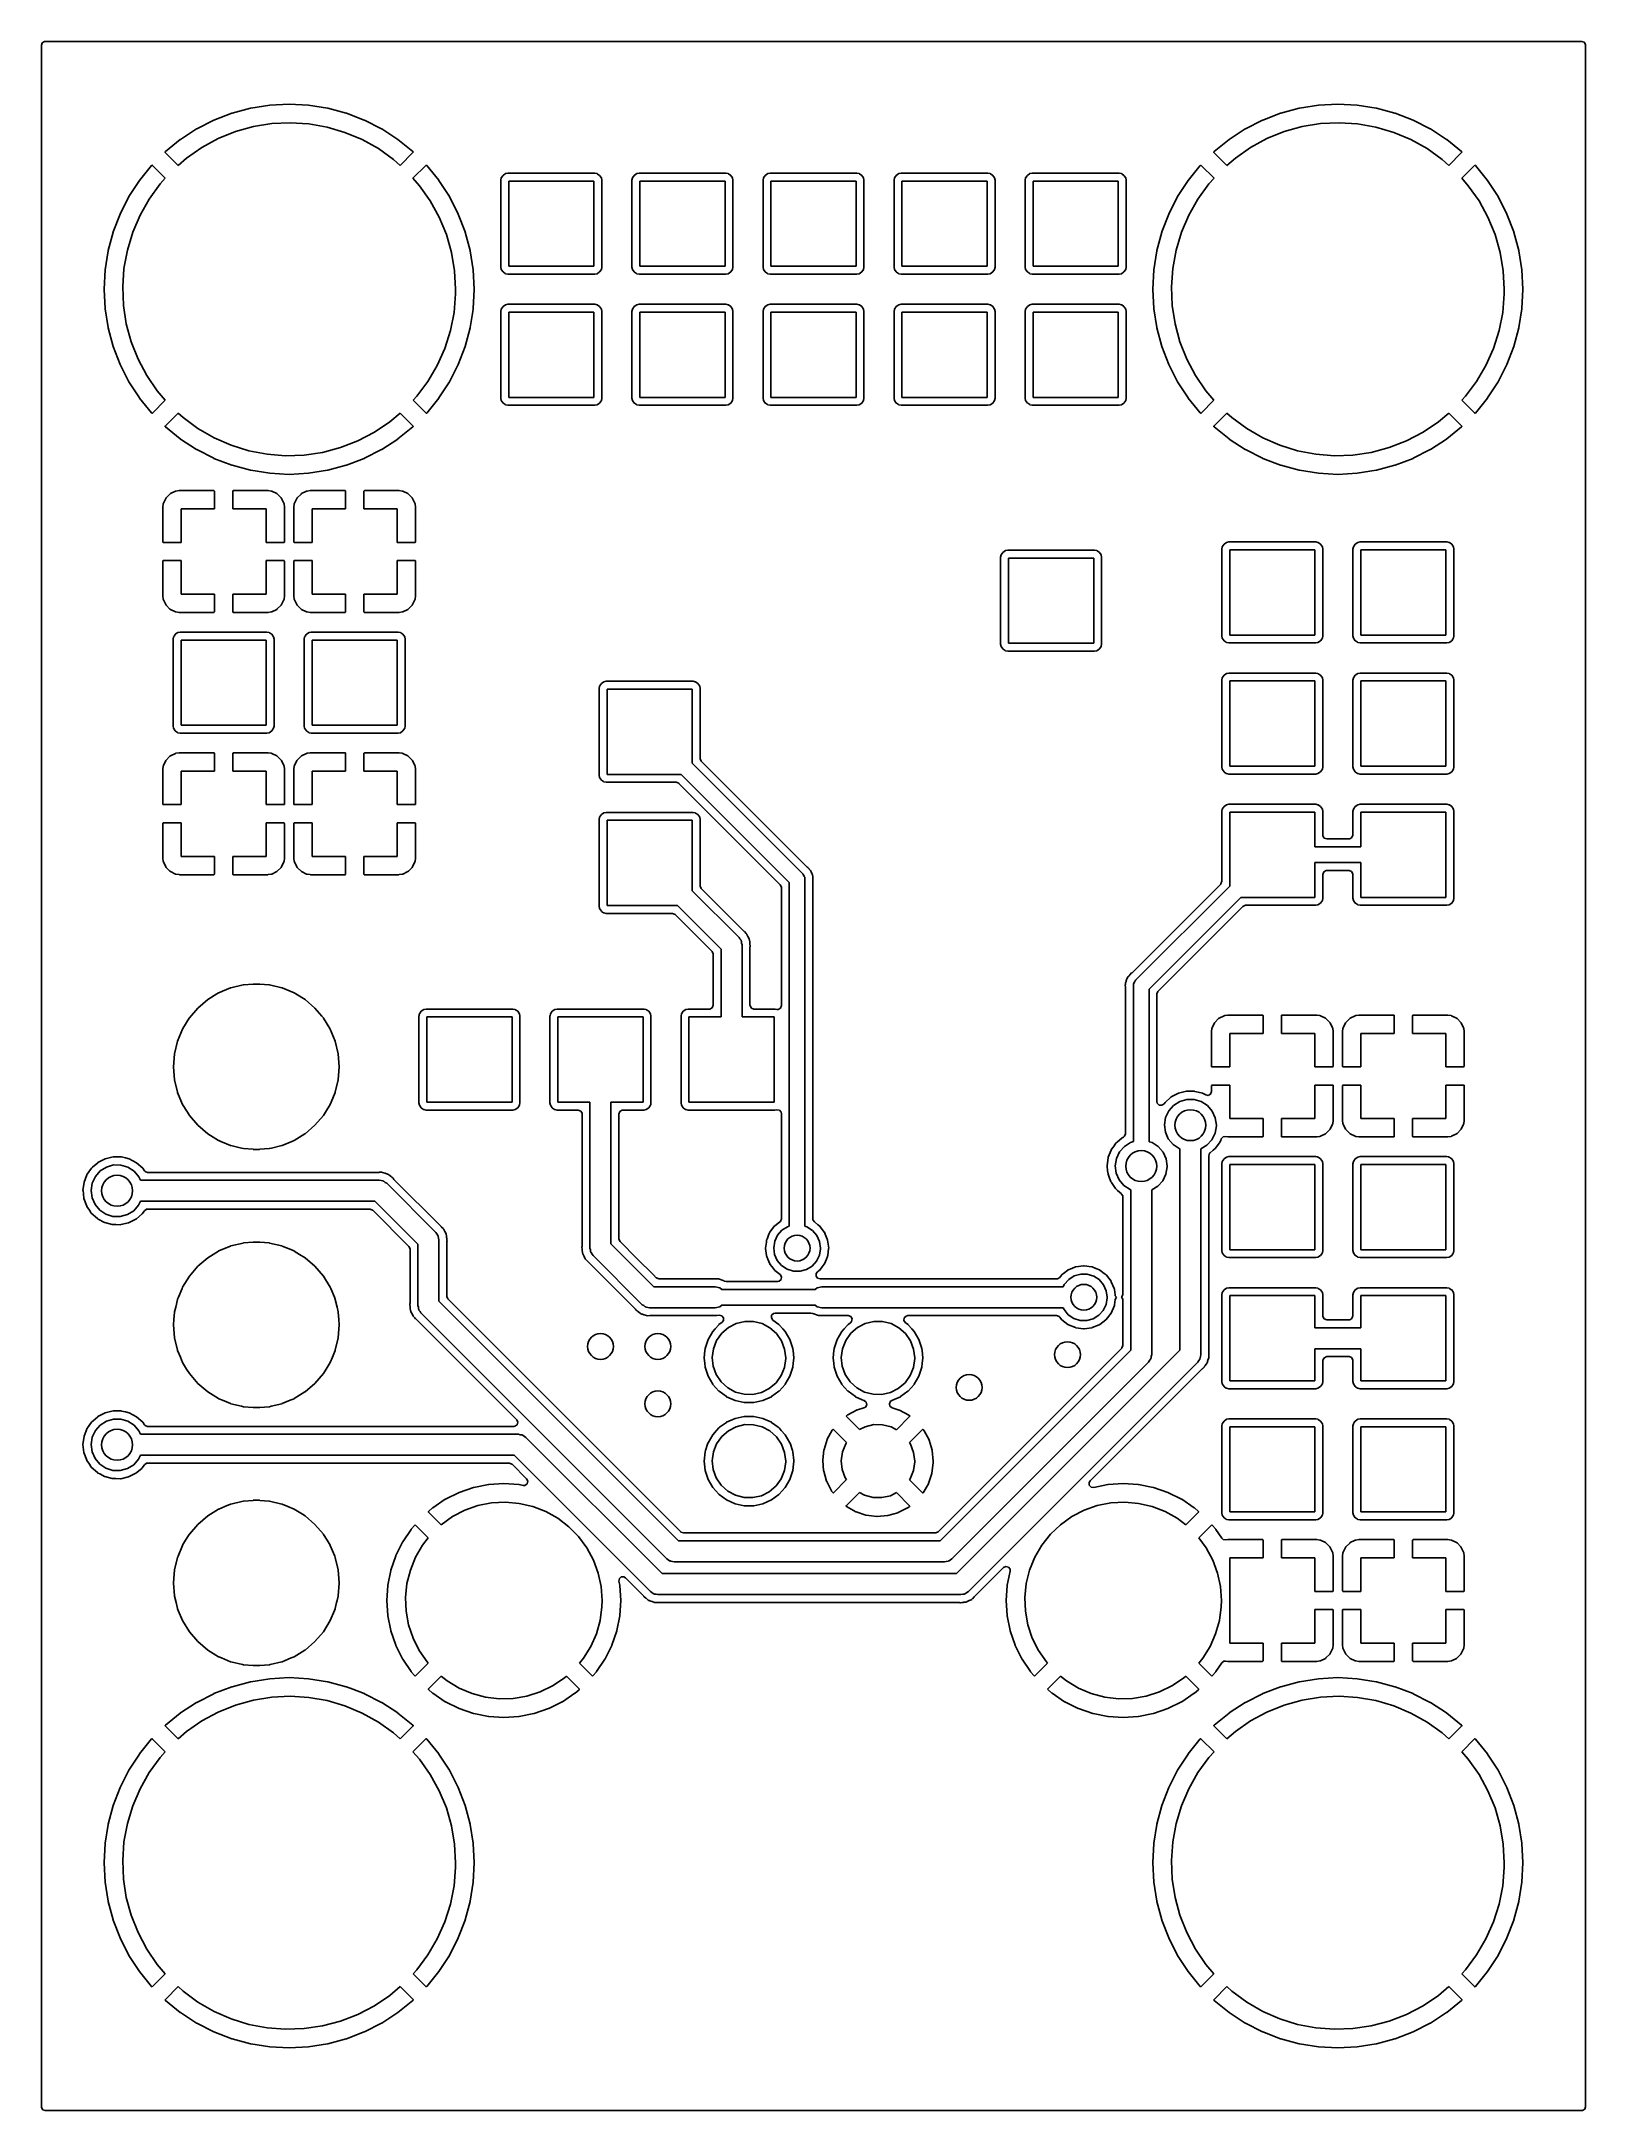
# Model space of a CAD drawing. Extents: x 5.26 to 6.44, y -4.92 to -3.34.
import ezdxf

# ---------------------------------------------------------------- set-up
doc = ezdxf.new("R2010")
doc.units = 0
doc.header["$MEASUREMENT"] = 0
doc.layers.add('BLACK', color=7, linetype='CONTINUOUS')

msp = doc.modelspace()

# ---------------------------------------------------------------- linework, layer by layer
at = {"layer": 'BLACK', "linetype": 'CONTINUOUS'}
for p, q in [((5.25818, -3.34604), (5.25993, -3.34503)), ((5.25993, -3.34503), (5.26044, -3.34498)), ((5.26044, -3.34498), (6.43256, -3.34498)), ((6.43256, -3.34498), (6.43446, -3.34568)), ((5.25748, -3.34794), (5.25818, -3.34604)), ((5.25748, -4.92006), (5.25748, -3.34794)), ((6.43446, -3.34568), (6.43547, -3.34743)), ((6.43547, -3.34743), (6.43552, -3.34794)), ((6.43552, -3.34794), (6.43552, -4.92006)), ((5.38902, -3.40508), (5.37599, -3.41172)), ((5.38916, -3.40501), (5.38902, -3.40508)), ((5.40281, -3.39977), (5.38916, -3.40501)), ((5.40295, -3.39973), (5.40281, -3.39977)), ((5.41708, -3.39594), (5.40295, -3.39973)), ((5.41723, -3.39591), (5.41708, -3.39594)), ((5.43167, -3.39362), (5.41723, -3.39591)), ((5.41923, -3.40996), (5.43322, -3.4077)), ((5.43182, -3.39361), (5.43167, -3.39362)), ((5.44642, -3.39284), (5.43182, -3.39361)), ((5.43322, -3.4077), (5.44739, -3.407)), ((5.44658, -3.39284), (5.44642, -3.39284)), ((5.46118, -3.39361), (5.44658, -3.39284)), ((5.44739, -3.407), (5.46154, -3.40789)), ((5.46133, -3.39362), (5.46118, -3.39361)), ((5.47577, -3.39591), (5.46133, -3.39362)), ((5.46154, -3.40789), (5.4755, -3.41036)), ((5.47592, -3.39594), (5.47577, -3.39591)), ((5.49005, -3.39973), (5.47592, -3.39594)), ((5.49019, -3.39977), (5.49005, -3.39973)), ((5.50384, -3.40501), (5.49019, -3.39977)), ((5.50398, -3.40508), (5.50384, -3.40501)), ((5.51701, -3.41172), (5.50398, -3.40508)), ((6.18902, -3.40508), (6.17599, -3.41172)), ((6.18916, -3.40501), (6.18902, -3.40508)), ((6.20281, -3.39977), (6.18916, -3.40501)), ((6.20295, -3.39973), (6.20281, -3.39977)), ((6.21708, -3.39594), (6.20295, -3.39973)), ((6.21723, -3.39591), (6.21708, -3.39594)), ((6.23167, -3.39362), (6.21723, -3.39591)), ((6.21923, -3.40996), (6.23322, -3.4077)), ((6.23182, -3.39361), (6.23167, -3.39362)), ((6.24642, -3.39284), (6.23182, -3.39361)), ((6.23322, -3.4077), (6.24739, -3.407)), ((6.24658, -3.39284), (6.24642, -3.39284)), ((6.26118, -3.39361), (6.24658, -3.39284)), ((6.24739, -3.407), (6.26154, -3.40789)), ((6.26133, -3.39362), (6.26118, -3.39361)), ((6.27577, -3.39591), (6.26133, -3.39362)), ((6.26154, -3.40789), (6.2755, -3.41036)), ((6.27592, -3.39594), (6.27577, -3.39591)), ((6.29005, -3.39973), (6.27592, -3.39594)), ((6.29019, -3.39977), (6.29005, -3.39973)), ((6.30384, -3.40501), (6.29019, -3.39977)), ((6.30398, -3.40508), (6.30384, -3.40501)), ((6.31701, -3.41172), (6.30398, -3.40508)), ((5.36347, -3.41985), (5.35212, -3.42904)), ((5.36359, -3.41976), (5.36347, -3.41985)), ((5.37585, -3.41179), (5.36359, -3.41976)), ((5.37599, -3.41172), (5.37585, -3.41179)), ((5.37995, -3.42583), (5.39243, -3.41909)), ((5.39243, -3.41909), (5.40557, -3.41378)), ((5.40557, -3.41378), (5.41923, -3.40996)), ((5.4755, -3.41036), (5.4891, -3.41436)), ((5.4891, -3.41436), (5.50217, -3.41985)), ((5.50217, -3.41985), (5.51455, -3.42677)), ((5.51715, -3.41179), (5.51701, -3.41172)), ((5.52941, -3.41976), (5.51715, -3.41179)), ((5.52953, -3.41985), (5.52941, -3.41976)), ((5.5409, -3.42905), (5.52953, -3.41985)), ((6.16347, -3.41985), (6.15212, -3.42904)), ((6.16359, -3.41976), (6.16347, -3.41985)), ((6.17585, -3.41179), (6.16359, -3.41976)), ((6.17599, -3.41172), (6.17585, -3.41179)), ((6.17995, -3.42583), (6.19243, -3.41909)), ((6.19243, -3.41909), (6.20557, -3.41378)), ((6.20557, -3.41378), (6.21923, -3.40996)), ((6.2755, -3.41036), (6.2891, -3.41436)), ((6.2891, -3.41436), (6.30217, -3.41985)), ((6.30217, -3.41985), (6.31455, -3.42677)), ((6.31715, -3.41179), (6.31701, -3.41172)), ((6.32941, -3.41976), (6.31715, -3.41179)), ((6.32953, -3.41985), (6.32941, -3.41976)), ((6.3409, -3.42905), (6.32953, -3.41985)), ((5.34155, -3.4396), (5.33235, -3.45097)), ((5.34163, -3.43951), (5.34155, -3.4396)), ((5.34187, -3.43945), (5.34163, -3.43951)), ((5.34225, -3.43963), (5.34187, -3.43945)), ((5.35203, -3.44941), (5.34225, -3.43963)), ((5.35212, -3.42904), (5.35195, -3.4294)), ((5.35195, -3.4294), (5.35201, -3.42963)), ((5.35201, -3.42963), (5.36191, -3.43953)), ((5.36191, -3.43953), (5.36831, -3.43392)), ((5.36831, -3.43392), (5.37995, -3.42583)), ((5.51455, -3.42677), (5.52608, -3.43502)), ((5.52608, -3.43502), (5.53109, -3.43953)), ((5.53109, -3.43953), (5.54087, -3.42975)), ((5.54087, -3.42975), (5.54104, -3.4294)), ((5.54099, -3.42913), (5.5409, -3.42905)), ((5.55087, -3.43951), (5.54097, -3.44941)), ((5.54105, -3.42936), (5.54099, -3.42913)), ((5.54104, -3.4294), (5.54105, -3.42936)), ((5.5511, -3.43945), (5.55087, -3.43951)), ((5.55146, -3.43962), (5.5511, -3.43945)), ((5.56061, -3.45091), (5.55146, -3.43962)), ((6.14155, -3.4396), (6.13235, -3.45097)), ((6.14163, -3.43951), (6.14155, -3.4396)), ((6.14187, -3.43945), (6.14163, -3.43951)), ((6.14225, -3.43963), (6.14187, -3.43945)), ((6.15203, -3.44941), (6.14225, -3.43963)), ((6.15212, -3.42904), (6.15195, -3.4294)), ((6.15195, -3.4294), (6.15201, -3.42963)), ((6.15201, -3.42963), (6.16191, -3.43953)), ((6.16191, -3.43953), (6.16831, -3.43392)), ((6.16831, -3.43392), (6.17995, -3.42583)), ((6.31455, -3.42677), (6.32608, -3.43502)), ((6.32608, -3.43502), (6.33109, -3.43953)), ((6.33109, -3.43953), (6.34087, -3.42975)), ((6.34087, -3.42975), (6.34105, -3.42936)), ((6.34099, -3.42913), (6.3409, -3.42905)), ((6.35087, -3.43951), (6.34097, -3.44941)), ((6.34105, -3.42936), (6.34099, -3.42913)), ((6.3511, -3.43945), (6.35087, -3.43951)), ((6.35146, -3.43962), (6.3511, -3.43945)), ((6.36065, -3.45097), (6.35146, -3.43962)), ((5.33226, -3.45109), (5.32429, -3.46335)), ((5.33235, -3.45097), (5.33226, -3.45109)), ((5.33975, -3.4652), (5.34808, -3.45373)), ((5.34808, -3.45373), (5.35203, -3.44941)), ((5.54097, -3.44941), (5.54603, -3.45511)), ((5.54603, -3.45511), (5.5542, -3.4667)), ((5.56065, -3.45097), (5.56061, -3.45091)), ((5.56074, -3.45109), (5.56065, -3.45097)), ((5.56871, -3.46335), (5.56074, -3.45109)), ((5.60833, -3.44915), (5.60798, -3.45091)), ((5.60798, -3.45091), (5.60798, -3.51709)), ((5.60966, -3.44716), (5.60833, -3.44915)), ((5.61165, -3.44583), (5.60966, -3.44716)), ((5.61341, -3.44548), (5.61165, -3.44583)), ((5.6465, -3.44548), (5.61341, -3.44548)), ((5.614, -3.5165), (5.614, -3.4515)), ((5.614, -3.4515), (5.679, -3.4515)), ((5.67959, -3.44548), (5.6465, -3.44548)), ((5.679, -3.4515), (5.679, -3.5165)), ((5.68135, -3.44583), (5.67959, -3.44548)), ((5.68159, -3.44599), (5.68135, -3.44583)), ((5.68334, -3.44716), (5.68159, -3.44599)), ((5.68159, -3.44599), (5.68159, -3.44599)), ((5.68467, -3.44915), (5.68334, -3.44716)), ((5.68502, -3.45091), (5.68467, -3.44915)), ((5.68502, -3.51709), (5.68502, -3.45091)), ((5.68502, -3.45091), (5.68502, -3.45091)), ((5.70833, -3.44915), (5.70798, -3.45091)), ((5.70798, -3.45091), (5.70798, -3.51709)), ((5.70966, -3.44716), (5.70833, -3.44915)), ((5.71165, -3.44583), (5.70966, -3.44716)), ((5.71341, -3.44548), (5.71165, -3.44583)), ((5.7465, -3.44548), (5.71341, -3.44548)), ((5.714, -3.5165), (5.714, -3.4515)), ((5.714, -3.4515), (5.779, -3.4515)), ((5.77959, -3.44548), (5.7465, -3.44548)), ((5.779, -3.4515), (5.779, -3.5165)), ((5.78135, -3.44583), (5.77959, -3.44548)), ((5.78159, -3.44599), (5.78135, -3.44583)), ((5.78334, -3.44716), (5.78159, -3.44599)), ((5.78159, -3.44599), (5.78159, -3.44599)), ((5.78467, -3.44915), (5.78334, -3.44716)), ((5.78502, -3.45091), (5.78467, -3.44915)), ((5.78502, -3.51709), (5.78502, -3.45091)), ((5.78502, -3.45091), (5.78502, -3.45091)), ((5.80833, -3.44915), (5.80798, -3.45091)), ((5.80798, -3.45091), (5.80798, -3.51709)), ((5.80966, -3.44716), (5.80833, -3.44915)), ((5.81165, -3.44583), (5.80966, -3.44716)), ((5.81341, -3.44548), (5.81165, -3.44583)), ((5.8465, -3.44548), (5.81341, -3.44548)), ((5.814, -3.5165), (5.814, -3.4515)), ((5.814, -3.4515), (5.879, -3.4515)), ((5.87959, -3.44548), (5.8465, -3.44548)), ((5.879, -3.4515), (5.879, -3.5165)), ((5.88135, -3.44583), (5.87959, -3.44548)), ((5.88159, -3.44599), (5.88135, -3.44583)), ((5.88334, -3.44716), (5.88159, -3.44599)), ((5.88159, -3.44599), (5.88159, -3.44599)), ((5.88467, -3.44915), (5.88334, -3.44716)), ((5.88502, -3.45091), (5.88467, -3.44915)), ((5.88502, -3.51709), (5.88502, -3.45091)), ((5.88502, -3.45091), (5.88502, -3.45091)), ((5.90833, -3.44915), (5.90798, -3.45091)), ((5.90798, -3.45091), (5.90798, -3.51709)), ((5.90966, -3.44716), (5.90833, -3.44915)), ((5.91165, -3.44583), (5.90966, -3.44716)), ((5.91341, -3.44548), (5.91165, -3.44583)), ((5.9465, -3.44548), (5.91341, -3.44548)), ((5.914, -3.5165), (5.914, -3.4515)), ((5.914, -3.4515), (5.979, -3.4515)), ((5.97959, -3.44548), (5.9465, -3.44548)), ((5.979, -3.4515), (5.979, -3.5165)), ((5.98135, -3.44583), (5.97959, -3.44548)), ((5.98159, -3.44599), (5.98135, -3.44583)), ((5.98334, -3.44716), (5.98159, -3.44599)), ((5.98159, -3.44599), (5.98159, -3.44599)), ((5.98467, -3.44915), (5.98334, -3.44716)), ((5.98502, -3.45091), (5.98467, -3.44915)), ((5.98502, -3.51709), (5.98502, -3.45091)), ((5.98502, -3.45091), (5.98502, -3.45091)), ((6.00833, -3.44915), (6.00798, -3.45091)), ((6.00798, -3.45091), (6.00798, -3.51709)), ((6.00966, -3.44716), (6.00833, -3.44915)), ((6.01165, -3.44583), (6.00966, -3.44716)), ((6.01341, -3.44548), (6.01165, -3.44583)), ((6.0465, -3.44548), (6.01341, -3.44548)), ((6.014, -3.5165), (6.014, -3.4515)), ((6.014, -3.4515), (6.079, -3.4515)), ((6.07959, -3.44548), (6.0465, -3.44548)), ((6.079, -3.4515), (6.079, -3.5165)), ((6.08135, -3.44583), (6.07959, -3.44548)), ((6.08159, -3.44599), (6.08135, -3.44583)), ((6.08334, -3.44716), (6.08159, -3.44599)), ((6.08159, -3.44599), (6.08159, -3.44599)), ((6.08467, -3.44915), (6.08334, -3.44716)), ((6.08502, -3.45091), (6.08467, -3.44915)), ((6.08502, -3.51709), (6.08502, -3.45091)), ((6.13226, -3.45109), (6.12429, -3.46335)), ((6.13235, -3.45097), (6.13226, -3.45109)), ((6.13975, -3.4652), (6.14808, -3.45373)), ((6.14808, -3.45373), (6.15203, -3.44941)), ((6.34097, -3.44941), (6.34603, -3.45511)), ((6.34603, -3.45511), (6.3542, -3.4667)), ((6.36074, -3.45109), (6.36065, -3.45097)), ((6.36871, -3.46335), (6.36074, -3.45109)), ((5.32422, -3.46349), (5.31758, -3.47652)), ((5.32429, -3.46335), (5.32422, -3.46349)), ((5.33274, -3.47753), (5.33975, -3.4652)), ((5.5542, -3.4667), (5.56103, -3.47913)), ((5.56878, -3.46349), (5.56871, -3.46335)), ((5.57542, -3.47652), (5.56878, -3.46349)), ((6.12422, -3.46349), (6.11758, -3.47652)), ((6.12429, -3.46335), (6.12422, -3.46349)), ((6.13274, -3.47753), (6.13975, -3.4652)), ((6.3542, -3.4667), (6.36103, -3.47913)), ((6.36878, -3.46349), (6.36871, -3.46335)), ((6.37542, -3.47652), (6.36878, -3.46349)), ((5.31751, -3.47666), (5.31227, -3.49031)), ((5.31758, -3.47652), (5.31751, -3.47666)), ((5.32716, -3.49056), (5.33274, -3.47753)), ((5.56103, -3.47913), (5.56644, -3.49223)), ((5.57549, -3.47666), (5.57542, -3.47652)), ((5.58073, -3.49031), (5.57549, -3.47666)), ((6.11751, -3.47666), (6.11227, -3.49031)), ((6.11758, -3.47652), (6.11751, -3.47666)), ((6.12716, -3.49056), (6.13274, -3.47753)), ((6.36103, -3.47913), (6.36644, -3.49223)), ((6.37549, -3.47666), (6.37542, -3.47652)), ((6.38073, -3.49031), (6.37549, -3.47666)), ((5.31223, -3.49045), (5.30844, -3.50458)), ((5.31227, -3.49031), (5.31223, -3.49045)), ((5.32306, -3.50414), (5.32716, -3.49056)), ((5.56644, -3.49223), (5.57034, -3.50586)), ((5.58077, -3.49045), (5.58073, -3.49031)), ((5.58456, -3.50458), (5.58077, -3.49045)), ((6.11223, -3.49045), (6.10844, -3.50458)), ((6.11227, -3.49031), (6.11223, -3.49045)), ((6.12306, -3.50414), (6.12716, -3.49056)), ((6.36644, -3.49223), (6.37034, -3.50586)), ((6.38077, -3.49045), (6.38073, -3.49031)), ((6.38456, -3.50458), (6.38077, -3.49045)), ((5.30841, -3.50473), (5.30612, -3.51917)), ((5.30844, -3.50458), (5.30841, -3.50473)), ((5.31951, -3.53223), (5.3205, -3.51808)), ((5.3205, -3.51808), (5.32306, -3.50414)), ((5.57034, -3.50586), (5.57271, -3.51984)), ((5.58459, -3.50473), (5.58456, -3.50458)), ((5.58688, -3.51917), (5.58459, -3.50473)), ((5.60798, -3.51709), (5.60833, -3.51885)), ((5.60833, -3.51885), (5.60966, -3.52084)), ((5.679, -3.5165), (5.614, -3.5165)), ((5.68334, -3.52084), (5.68467, -3.51885)), ((5.68467, -3.51885), (5.68502, -3.51709)), ((5.70798, -3.51709), (5.70833, -3.51885)), ((5.70833, -3.51885), (5.70966, -3.52084)), ((5.779, -3.5165), (5.714, -3.5165)), ((5.78334, -3.52084), (5.78467, -3.51885)), ((5.78467, -3.51885), (5.78502, -3.51709)), ((5.80798, -3.51709), (5.80833, -3.51885)), ((5.80833, -3.51885), (5.80966, -3.52084)), ((5.879, -3.5165), (5.814, -3.5165)), ((5.88334, -3.52084), (5.88467, -3.51885)), ((5.88467, -3.51885), (5.88502, -3.51709)), ((5.90798, -3.51709), (5.90833, -3.51885)), ((5.90833, -3.51885), (5.90966, -3.52084)), ((5.979, -3.5165), (5.914, -3.5165)), ((5.98334, -3.52084), (5.98467, -3.51885)), ((5.98467, -3.51885), (5.98502, -3.51709)), ((6.00798, -3.51709), (6.00833, -3.51885)), ((6.00833, -3.51885), (6.00966, -3.52084)), ((6.079, -3.5165), (6.014, -3.5165)), ((6.08334, -3.52084), (6.08467, -3.51885)), ((6.08467, -3.51885), (6.08502, -3.51709)), ((6.10841, -3.50473), (6.10612, -3.51917)), ((6.10844, -3.50458), (6.10841, -3.50473)), ((6.11951, -3.53223), (6.1205, -3.51808)), ((6.1205, -3.51808), (6.12306, -3.50414)), ((6.37034, -3.50586), (6.37271, -3.51984)), ((6.38459, -3.50473), (6.38456, -3.50458)), ((6.38688, -3.51917), (6.38459, -3.50473)), ((5.30611, -3.51932), (5.30534, -3.53392)), ((5.30534, -3.53392), (5.30534, -3.53408)), ((5.30534, -3.53408), (5.30611, -3.54868)), ((5.30612, -3.51917), (5.30611, -3.51932)), ((5.32011, -3.54639), (5.31951, -3.53223)), ((5.57271, -3.51984), (5.5735, -3.534)), ((5.5735, -3.534), (5.57345, -3.53755)), ((5.58689, -3.51932), (5.58688, -3.51917)), ((5.58766, -3.53392), (5.58689, -3.51932)), ((5.58689, -3.54868), (5.58766, -3.53408)), ((5.58766, -3.53408), (5.58766, -3.53392)), ((5.60966, -3.52084), (5.6099, -3.521)), ((5.6099, -3.521), (5.61141, -3.52201)), ((5.61141, -3.52201), (5.61141, -3.52201)), ((5.61141, -3.52201), (5.61165, -3.52217)), ((5.61165, -3.52217), (5.61341, -3.52252)), ((5.61341, -3.52252), (5.6465, -3.52252)), ((5.6465, -3.52252), (5.67959, -3.52252)), ((5.67959, -3.52252), (5.68135, -3.52217)), ((5.68135, -3.52217), (5.68334, -3.52084)), ((5.70966, -3.52084), (5.7099, -3.521)), ((5.7099, -3.521), (5.71141, -3.52201)), ((5.71141, -3.52201), (5.71141, -3.52201)), ((5.71141, -3.52201), (5.71165, -3.52217)), ((5.71165, -3.52217), (5.71341, -3.52252)), ((5.71341, -3.52252), (5.7465, -3.52252)), ((5.7465, -3.52252), (5.77959, -3.52252)), ((5.77959, -3.52252), (5.78135, -3.52217)), ((5.78135, -3.52217), (5.78334, -3.52084)), ((5.80966, -3.52084), (5.8099, -3.521)), ((5.8099, -3.521), (5.81141, -3.52201)), ((5.81141, -3.52201), (5.81141, -3.52201)), ((5.81141, -3.52201), (5.81165, -3.52217)), ((5.81165, -3.52217), (5.81341, -3.52252)), ((5.81341, -3.52252), (5.8465, -3.52252)), ((5.8465, -3.52252), (5.87959, -3.52252)), ((5.87959, -3.52252), (5.88135, -3.52217)), ((5.88135, -3.52217), (5.88334, -3.52084)), ((5.90966, -3.52084), (5.9099, -3.521)), ((5.9099, -3.521), (5.91141, -3.52201)), ((5.91141, -3.52201), (5.91141, -3.52201)), ((5.91141, -3.52201), (5.91165, -3.52217)), ((5.91165, -3.52217), (5.91341, -3.52252)), ((5.91341, -3.52252), (5.9465, -3.52252)), ((5.9465, -3.52252), (5.97959, -3.52252)), ((5.97959, -3.52252), (5.98135, -3.52217)), ((5.98135, -3.52217), (5.98334, -3.52084)), ((6.00966, -3.52084), (6.0099, -3.521)), ((6.0099, -3.521), (6.01141, -3.52201)), ((6.01141, -3.52201), (6.01141, -3.52201)), ((6.01141, -3.52201), (6.01165, -3.52217)), ((6.01165, -3.52217), (6.01341, -3.52252)), ((6.01341, -3.52252), (6.0465, -3.52252)), ((6.0465, -3.52252), (6.07959, -3.52252)), ((6.07959, -3.52252), (6.08135, -3.52217)), ((6.08135, -3.52217), (6.08334, -3.52084)), ((6.10611, -3.51932), (6.10534, -3.53392)), ((6.10534, -3.53392), (6.10534, -3.53408)), ((6.10534, -3.53408), (6.10611, -3.54868)), ((6.10612, -3.51917), (6.10611, -3.51932)), ((6.12011, -3.54639), (6.11951, -3.53223)), ((6.37271, -3.51984), (6.3735, -3.534)), ((6.3735, -3.534), (6.37345, -3.53755)), ((6.38689, -3.51932), (6.38688, -3.51917)), ((6.38766, -3.53392), (6.38689, -3.51932)), ((6.38689, -3.54868), (6.38766, -3.53408)), ((6.38766, -3.53408), (6.38766, -3.53392)), ((5.30611, -3.54868), (5.30612, -3.54883)), ((5.30612, -3.54883), (5.30841, -3.56327)), ((5.32228, -3.5604), (5.32011, -3.54639)), ((5.57345, -3.53755), (5.57226, -3.55167)), ((5.58655, -3.55091), (5.58688, -3.54883)), ((5.58688, -3.54883), (5.58689, -3.54868)), ((5.60833, -3.54915), (5.60798, -3.55091)), ((5.60966, -3.54716), (5.60833, -3.54915)), ((5.61165, -3.54583), (5.60966, -3.54716)), ((5.61341, -3.54548), (5.61165, -3.54583)), ((5.6465, -3.54548), (5.61341, -3.54548)), ((5.67959, -3.54548), (5.6465, -3.54548)), ((5.68135, -3.54583), (5.67959, -3.54548)), ((5.68159, -3.54599), (5.68135, -3.54583)), ((5.68334, -3.54716), (5.68159, -3.54599)), ((5.68159, -3.54599), (5.68159, -3.54599)), ((5.68467, -3.54915), (5.68334, -3.54716)), ((5.68502, -3.55091), (5.68467, -3.54915)), ((5.70833, -3.54915), (5.70798, -3.55091)), ((5.70966, -3.54716), (5.70833, -3.54915)), ((5.71165, -3.54583), (5.70966, -3.54716)), ((5.71341, -3.54548), (5.71165, -3.54583)), ((5.7465, -3.54548), (5.71341, -3.54548)), ((5.77959, -3.54548), (5.7465, -3.54548)), ((5.78135, -3.54583), (5.77959, -3.54548)), ((5.78159, -3.54599), (5.78135, -3.54583)), ((5.78334, -3.54716), (5.78159, -3.54599)), ((5.78159, -3.54599), (5.78159, -3.54599)), ((5.78467, -3.54915), (5.78334, -3.54716)), ((5.78502, -3.55091), (5.78467, -3.54915)), ((5.80833, -3.54915), (5.80798, -3.55091)), ((5.80966, -3.54716), (5.80833, -3.54915)), ((5.81165, -3.54583), (5.80966, -3.54716)), ((5.81341, -3.54548), (5.81165, -3.54583)), ((5.8465, -3.54548), (5.81341, -3.54548)), ((5.87959, -3.54548), (5.8465, -3.54548)), ((5.88135, -3.54583), (5.87959, -3.54548)), ((5.88159, -3.54599), (5.88135, -3.54583)), ((5.88334, -3.54716), (5.88159, -3.54599)), ((5.88159, -3.54599), (5.88159, -3.54599)), ((5.88467, -3.54915), (5.88334, -3.54716)), ((5.88502, -3.55091), (5.88467, -3.54915)), ((5.90833, -3.54915), (5.90798, -3.55091)), ((5.90966, -3.54716), (5.90833, -3.54915)), ((5.91165, -3.54583), (5.90966, -3.54716)), ((5.91341, -3.54548), (5.91165, -3.54583)), ((5.9465, -3.54548), (5.91341, -3.54548)), ((5.97959, -3.54548), (5.9465, -3.54548)), ((5.98135, -3.54583), (5.97959, -3.54548)), ((5.98159, -3.54599), (5.98135, -3.54583)), ((5.98334, -3.54716), (5.98159, -3.54599)), ((5.98159, -3.54599), (5.98159, -3.54599)), ((5.98467, -3.54915), (5.98334, -3.54716)), ((5.98502, -3.55091), (5.98467, -3.54915)), ((6.00833, -3.54915), (6.00798, -3.55091)), ((6.00966, -3.54716), (6.00833, -3.54915)), ((6.01165, -3.54583), (6.00966, -3.54716)), ((6.01341, -3.54548), (6.01165, -3.54583)), ((6.0465, -3.54548), (6.01341, -3.54548)), ((6.07959, -3.54548), (6.0465, -3.54548)), ((6.08135, -3.54583), (6.07959, -3.54548)), ((6.08159, -3.54599), (6.08135, -3.54583)), ((6.08334, -3.54716), (6.08159, -3.54599)), ((6.08159, -3.54599), (6.08159, -3.54599)), ((6.08467, -3.54915), (6.08334, -3.54716)), ((6.08502, -3.55091), (6.08467, -3.54915)), ((6.10611, -3.54868), (6.10612, -3.54883)), ((6.10612, -3.54883), (6.10841, -3.56327)), ((6.12228, -3.5604), (6.12011, -3.54639)), ((6.37345, -3.53755), (6.37226, -3.55167)), ((6.38459, -3.56327), (6.38688, -3.54883)), ((6.38688, -3.54883), (6.38689, -3.54868)), ((5.30841, -3.56327), (5.30844, -3.56342)), ((5.30844, -3.56342), (5.31223, -3.57755)), ((5.32599, -3.57409), (5.32228, -3.5604)), ((5.56951, -3.56558), (5.56522, -3.5791)), ((5.57226, -3.55167), (5.56951, -3.56558)), ((5.58077, -3.57755), (5.58456, -3.56342)), ((5.58456, -3.56342), (5.58459, -3.56327)), ((5.58459, -3.56327), (5.58655, -3.55091)), ((5.60798, -3.55091), (5.60798, -3.61709)), ((5.614, -3.6165), (5.614, -3.5515)), ((5.614, -3.5515), (5.679, -3.5515)), ((5.679, -3.5515), (5.679, -3.6165)), ((5.68502, -3.61709), (5.68502, -3.55091)), ((5.68502, -3.55091), (5.68502, -3.55091)), ((5.70798, -3.55091), (5.70798, -3.61709)), ((5.714, -3.6165), (5.714, -3.5515)), ((5.714, -3.5515), (5.779, -3.5515)), ((5.779, -3.5515), (5.779, -3.6165)), ((5.78502, -3.61709), (5.78502, -3.55091)), ((5.78502, -3.55091), (5.78502, -3.55091)), ((5.80798, -3.55091), (5.80798, -3.61709)), ((5.814, -3.6165), (5.814, -3.5515)), ((5.814, -3.5515), (5.879, -3.5515)), ((5.879, -3.5515), (5.879, -3.6165)), ((5.88502, -3.61709), (5.88502, -3.55091)), ((5.88502, -3.55091), (5.88502, -3.55091)), ((5.90798, -3.55091), (5.90798, -3.61709)), ((5.914, -3.6165), (5.914, -3.5515)), ((5.914, -3.5515), (5.979, -3.5515)), ((5.979, -3.5515), (5.979, -3.6165)), ((5.98502, -3.61709), (5.98502, -3.55091)), ((5.98502, -3.55091), (5.98502, -3.55091)), ((6.00798, -3.55091), (6.00798, -3.61709)), ((6.014, -3.6165), (6.014, -3.5515)), ((6.014, -3.5515), (6.079, -3.5515)), ((6.079, -3.5515), (6.079, -3.6165)), ((6.08502, -3.61709), (6.08502, -3.55091)), ((6.10841, -3.56327), (6.10844, -3.56342)), ((6.10844, -3.56342), (6.11223, -3.57755)), ((6.12599, -3.57409), (6.12228, -3.5604)), ((6.36951, -3.56558), (6.36522, -3.5791)), ((6.37226, -3.55167), (6.36951, -3.56558)), ((6.38077, -3.57755), (6.38456, -3.56342)), ((6.38456, -3.56342), (6.38459, -3.56327)), ((5.31223, -3.57755), (5.31227, -3.57769)), ((5.31227, -3.57769), (5.31751, -3.59134)), ((5.33121, -3.58727), (5.32599, -3.57409)), ((5.56522, -3.5791), (5.55946, -3.59205)), ((5.57549, -3.59134), (5.58073, -3.57769)), ((5.58073, -3.57769), (5.58077, -3.57755)), ((6.11223, -3.57755), (6.11227, -3.57769)), ((6.11227, -3.57769), (6.11751, -3.59134)), ((6.13121, -3.58727), (6.12599, -3.57409)), ((6.36522, -3.5791), (6.35946, -3.59205)), ((6.37549, -3.59134), (6.38073, -3.57769)), ((6.38073, -3.57769), (6.38077, -3.57755)), ((5.31751, -3.59134), (5.31758, -3.59148)), ((5.31758, -3.59148), (5.32422, -3.60451)), ((5.33787, -3.59979), (5.33121, -3.58727)), ((5.55946, -3.59205), (5.55228, -3.60428)), ((5.56878, -3.60451), (5.57542, -3.59148)), ((5.57542, -3.59148), (5.57549, -3.59134)), ((6.11751, -3.59134), (6.11758, -3.59148)), ((6.11758, -3.59148), (6.12422, -3.60451)), ((6.13787, -3.59979), (6.13121, -3.58727)), ((6.35946, -3.59205), (6.35228, -3.60428)), ((6.36878, -3.60451), (6.37542, -3.59148)), ((6.37542, -3.59148), (6.37549, -3.59134)), ((5.32422, -3.60451), (5.32429, -3.60465)), ((5.32429, -3.60465), (5.33226, -3.61691)), ((5.34588, -3.61149), (5.33787, -3.59979)), ((5.35202, -3.6186), (5.34588, -3.61149)), ((5.55228, -3.60428), (5.54379, -3.61563)), ((5.56074, -3.61691), (5.56871, -3.60465)), ((5.56871, -3.60465), (5.56878, -3.60451)), ((6.12422, -3.60451), (6.12429, -3.60465)), ((6.12429, -3.60465), (6.13226, -3.61691)), ((6.14588, -3.61149), (6.13787, -3.59979)), ((6.15202, -3.6186), (6.14588, -3.61149)), ((6.35228, -3.60428), (6.34379, -3.61563)), ((6.36074, -3.61691), (6.36871, -3.60465)), ((6.36871, -3.60465), (6.36878, -3.60451)), ((5.33226, -3.61691), (5.33235, -3.61703)), ((5.33235, -3.61703), (5.34154, -3.62838)), ((5.34154, -3.62838), (5.3419, -3.62855)), ((5.3419, -3.62855), (5.34213, -3.62849)), ((5.34213, -3.62849), (5.35202, -3.6186)), ((5.3619, -3.62848), (5.35213, -3.63825)), ((5.36555, -3.63186), (5.3619, -3.62848)), ((5.53112, -3.62849), (5.52328, -3.63516)), ((5.54099, -3.63837), (5.53112, -3.62849)), ((5.54379, -3.61563), (5.54099, -3.61861)), ((5.54099, -3.61861), (5.55075, -3.62837)), ((5.55075, -3.62837), (5.55113, -3.62855)), ((5.55113, -3.62855), (5.55137, -3.62849)), ((5.55137, -3.62849), (5.55145, -3.6284)), ((5.55145, -3.6284), (5.56065, -3.61703)), ((5.56065, -3.61703), (5.56074, -3.61691)), ((5.60798, -3.61709), (5.60833, -3.61885)), ((5.60833, -3.61885), (5.60966, -3.62084)), ((5.60966, -3.62084), (5.6099, -3.621)), ((5.6099, -3.621), (5.61141, -3.62201)), ((5.61141, -3.62201), (5.61141, -3.62201)), ((5.61141, -3.62201), (5.61165, -3.62217)), ((5.61165, -3.62217), (5.61341, -3.62252)), ((5.61341, -3.62252), (5.6465, -3.62252)), ((5.679, -3.6165), (5.614, -3.6165)), ((5.6465, -3.62252), (5.67959, -3.62252)), ((5.67959, -3.62252), (5.68135, -3.62217)), ((5.68135, -3.62217), (5.68334, -3.62084)), ((5.68334, -3.62084), (5.68467, -3.61885)), ((5.68467, -3.61885), (5.68502, -3.61709)), ((5.70798, -3.61709), (5.70833, -3.61885)), ((5.70833, -3.61885), (5.70966, -3.62084)), ((5.70966, -3.62084), (5.7099, -3.621)), ((5.7099, -3.621), (5.71141, -3.62201)), ((5.71141, -3.62201), (5.71141, -3.62201)), ((5.71141, -3.62201), (5.71165, -3.62217)), ((5.71165, -3.62217), (5.71341, -3.62252)), ((5.71341, -3.62252), (5.7465, -3.62252)), ((5.779, -3.6165), (5.714, -3.6165)), ((5.7465, -3.62252), (5.77959, -3.62252)), ((5.77959, -3.62252), (5.78135, -3.62217)), ((5.78135, -3.62217), (5.78334, -3.62084)), ((5.78334, -3.62084), (5.78467, -3.61885)), ((5.78467, -3.61885), (5.78502, -3.61709)), ((5.80798, -3.61709), (5.80833, -3.61885)), ((5.80833, -3.61885), (5.80966, -3.62084)), ((5.80966, -3.62084), (5.8099, -3.621)), ((5.8099, -3.621), (5.81141, -3.62201)), ((5.81141, -3.62201), (5.81141, -3.62201)), ((5.81141, -3.62201), (5.81165, -3.62217)), ((5.81165, -3.62217), (5.81341, -3.62252)), ((5.81341, -3.62252), (5.8465, -3.62252)), ((5.879, -3.6165), (5.814, -3.6165)), ((5.8465, -3.62252), (5.87959, -3.62252)), ((5.87959, -3.62252), (5.88135, -3.62217)), ((5.88135, -3.62217), (5.88334, -3.62084)), ((5.88334, -3.62084), (5.88467, -3.61885)), ((5.88467, -3.61885), (5.88502, -3.61709)), ((5.90798, -3.61709), (5.90833, -3.61885)), ((5.90833, -3.61885), (5.90966, -3.62084)), ((5.90966, -3.62084), (5.9099, -3.621)), ((5.9099, -3.621), (5.91141, -3.62201)), ((5.91141, -3.62201), (5.91141, -3.62201)), ((5.91141, -3.62201), (5.91165, -3.62217)), ((5.91165, -3.62217), (5.91341, -3.62252)), ((5.91341, -3.62252), (5.9465, -3.62252)), ((5.979, -3.6165), (5.914, -3.6165)), ((5.9465, -3.62252), (5.97959, -3.62252)), ((5.97959, -3.62252), (5.98135, -3.62217)), ((5.98135, -3.62217), (5.98334, -3.62084)), ((5.98334, -3.62084), (5.98467, -3.61885)), ((5.98467, -3.61885), (5.98502, -3.61709)), ((6.00798, -3.61709), (6.00833, -3.61885)), ((6.00833, -3.61885), (6.00966, -3.62084)), ((6.00966, -3.62084), (6.0099, -3.621)), ((6.0099, -3.621), (6.01141, -3.62201)), ((6.01141, -3.62201), (6.01141, -3.62201)), ((6.01141, -3.62201), (6.01165, -3.62217)), ((6.01165, -3.62217), (6.01341, -3.62252)), ((6.01341, -3.62252), (6.0465, -3.62252)), ((6.079, -3.6165), (6.014, -3.6165)), ((6.0465, -3.62252), (6.07959, -3.62252)), ((6.07959, -3.62252), (6.08135, -3.62217)), ((6.08135, -3.62217), (6.08334, -3.62084)), ((6.08334, -3.62084), (6.08467, -3.61885)), ((6.08467, -3.61885), (6.08502, -3.61709)), ((6.13226, -3.61691), (6.13235, -3.61703)), ((6.13235, -3.61703), (6.14154, -3.62838)), ((6.14154, -3.62838), (6.1419, -3.62855)), ((6.1419, -3.62855), (6.14213, -3.62849)), ((6.14213, -3.62849), (6.15202, -3.6186)), ((6.1619, -3.62848), (6.15213, -3.63825)), ((6.16555, -3.63186), (6.1619, -3.62848)), ((6.33112, -3.62849), (6.32328, -3.63516)), ((6.34099, -3.63837), (6.33112, -3.62849)), ((6.34379, -3.61563), (6.34099, -3.61861)), ((6.34099, -3.61861), (6.35075, -3.62837)), ((6.35075, -3.62837), (6.35114, -3.62855)), ((6.35114, -3.62855), (6.35137, -3.62849)), ((6.35137, -3.62849), (6.35145, -3.6284)), ((6.35145, -3.6284), (6.36065, -3.61703)), ((6.36065, -3.61703), (6.36074, -3.61691)), ((5.35213, -3.63825), (5.35195, -3.63863)), ((5.35195, -3.63863), (5.35201, -3.63887)), ((5.35201, -3.63887), (5.3521, -3.63895)), ((5.3521, -3.63895), (5.36347, -3.64815)), ((5.37696, -3.64027), (5.36555, -3.63186)), ((5.38924, -3.64736), (5.37696, -3.64027)), ((5.51153, -3.64309), (5.49896, -3.64966)), ((5.52328, -3.63516), (5.51153, -3.64309)), ((5.52953, -3.64815), (5.54088, -3.63896)), ((5.54088, -3.63896), (5.54104, -3.63863)), ((5.54105, -3.6386), (5.54099, -3.63837)), ((5.54104, -3.63863), (5.54105, -3.6386)), ((6.15213, -3.63825), (6.15195, -3.63863)), ((6.15195, -3.63863), (6.15201, -3.63887)), ((6.15201, -3.63887), (6.1521, -3.63895)), ((6.1521, -3.63895), (6.16347, -3.64815)), ((6.17696, -3.64027), (6.16555, -3.63186)), ((6.18924, -3.64736), (6.17696, -3.64027)), ((6.31153, -3.64309), (6.29896, -3.64966)), ((6.32328, -3.63516), (6.31153, -3.64309)), ((6.32953, -3.64815), (6.34088, -3.63896)), ((6.34088, -3.63896), (6.34105, -3.6386)), ((6.34105, -3.6386), (6.34099, -3.63837)), ((5.36347, -3.64815), (5.36359, -3.64824)), ((5.36359, -3.64824), (5.37585, -3.65621)), ((5.37585, -3.65621), (5.37599, -3.65628)), ((5.37599, -3.65628), (5.38902, -3.66292)), ((5.40223, -3.65303), (5.38924, -3.64736)), ((5.41578, -3.65723), (5.40223, -3.65303)), ((5.4297, -3.65988), (5.41578, -3.65723)), ((5.44384, -3.66097), (5.4297, -3.65988)), ((5.45801, -3.66048), (5.44384, -3.66097)), ((5.47204, -3.65841), (5.45801, -3.66048)), ((5.48575, -3.65478), (5.47204, -3.65841)), ((5.49896, -3.64966), (5.48575, -3.65478)), ((5.50398, -3.66292), (5.51701, -3.65628)), ((5.51701, -3.65628), (5.51715, -3.65621)), ((5.51715, -3.65621), (5.52941, -3.64824)), ((5.52941, -3.64824), (5.52953, -3.64815)), ((6.16347, -3.64815), (6.16359, -3.64824)), ((6.16359, -3.64824), (6.17585, -3.65621)), ((6.17585, -3.65621), (6.17599, -3.65628)), ((6.17599, -3.65628), (6.18902, -3.66292)), ((6.20223, -3.65303), (6.18924, -3.64736)), ((6.21578, -3.65723), (6.20223, -3.65303)), ((6.2297, -3.65988), (6.21578, -3.65723)), ((6.24384, -3.66097), (6.2297, -3.65988)), ((6.25801, -3.66048), (6.24384, -3.66097)), ((6.27204, -3.65841), (6.25801, -3.66048)), ((6.28575, -3.65478), (6.27204, -3.65841)), ((6.29896, -3.64966), (6.28575, -3.65478)), ((6.30398, -3.66292), (6.31701, -3.65628)), ((6.31701, -3.65628), (6.31715, -3.65621)), ((6.31715, -3.65621), (6.32941, -3.64824)), ((6.32941, -3.64824), (6.32953, -3.64815)), ((5.38902, -3.66292), (5.38916, -3.66299)), ((5.38916, -3.66299), (5.40281, -3.66823)), ((5.40281, -3.66823), (5.40295, -3.66827)), ((5.40295, -3.66827), (5.41708, -3.67206)), ((5.41708, -3.67206), (5.41723, -3.67209)), ((5.41723, -3.67209), (5.43167, -3.67438)), ((5.43167, -3.67438), (5.43182, -3.67439)), ((5.43182, -3.67439), (5.44642, -3.67516)), ((5.44642, -3.67516), (5.44658, -3.67516)), ((5.44658, -3.67516), (5.46118, -3.67439)), ((5.46118, -3.67439), (5.46133, -3.67438)), ((5.46133, -3.67438), (5.47577, -3.67209)), ((5.47577, -3.67209), (5.47592, -3.67206)), ((5.47592, -3.67206), (5.49005, -3.66827)), ((5.49005, -3.66827), (5.49019, -3.66823)), ((5.49019, -3.66823), (5.50384, -3.66299)), ((5.50384, -3.66299), (5.50398, -3.66292)), ((6.18902, -3.66292), (6.18916, -3.66299)), ((6.18916, -3.66299), (6.20281, -3.66823)), ((6.20281, -3.66823), (6.20295, -3.66827)), ((6.20295, -3.66827), (6.21708, -3.67206)), ((6.21708, -3.67206), (6.21723, -3.67209)), ((6.21723, -3.67209), (6.23167, -3.67438)), ((6.23167, -3.67438), (6.23182, -3.67439)), ((6.23182, -3.67439), (6.24642, -3.67516)), ((6.24642, -3.67516), (6.24658, -3.67516)), ((6.24658, -3.67516), (6.26118, -3.67439)), ((6.26118, -3.67439), (6.26133, -3.67438)), ((6.26133, -3.67438), (6.27577, -3.67209)), ((6.27577, -3.67209), (6.27592, -3.67206)), ((6.27592, -3.67206), (6.29005, -3.66827)), ((6.29005, -3.66827), (6.29019, -3.66823)), ((6.29019, -3.66823), (6.30384, -3.66299)), ((6.30384, -3.66299), (6.30398, -3.66292)), ((5.35558, -3.69016), (5.35264, -3.6931)), ((5.35598, -3.68988), (5.35558, -3.69016)), ((5.35972, -3.68804), (5.35598, -3.68988)), ((5.36016, -3.6879), (5.35972, -3.68804)), ((5.36257, -3.68755), (5.36016, -3.6879)), ((5.36278, -3.68753), (5.36257, -3.68755)), ((5.38916, -3.68753), (5.36278, -3.68753)), ((5.38937, -3.68765), (5.38916, -3.68753)), ((5.38952, -3.68805), (5.38937, -3.68765)), ((5.38952, -3.7015), (5.38952, -3.68805)), ((5.40361, -3.68768), (5.40348, -3.68789)), ((5.40348, -3.68789), (5.40348, -3.7015)), ((5.40401, -3.68753), (5.40361, -3.68768)), ((5.43022, -3.68753), (5.40401, -3.68753)), ((5.43043, -3.68755), (5.43022, -3.68753)), ((5.43282, -3.6879), (5.43043, -3.68755)), ((5.43325, -3.68803), (5.43282, -3.6879)), ((5.437, -3.68986), (5.43325, -3.68803)), ((5.4374, -3.69014), (5.437, -3.68986)), ((5.44034, -3.69308), (5.4374, -3.69014)), ((5.45558, -3.69016), (5.45264, -3.6931)), ((5.45598, -3.68988), (5.45558, -3.69016)), ((5.45972, -3.68804), (5.45598, -3.68988)), ((5.46016, -3.6879), (5.45972, -3.68804)), ((5.46257, -3.68755), (5.46016, -3.6879)), ((5.46278, -3.68753), (5.46257, -3.68755)), ((5.48916, -3.68753), (5.46278, -3.68753)), ((5.48937, -3.68765), (5.48916, -3.68753)), ((5.48952, -3.68805), (5.48937, -3.68765)), ((5.48952, -3.7015), (5.48952, -3.68805)), ((5.50361, -3.68768), (5.50348, -3.68789)), ((5.50348, -3.68789), (5.50348, -3.7015)), ((5.50401, -3.68753), (5.50361, -3.68768)), ((5.53022, -3.68753), (5.50401, -3.68753)), ((5.53043, -3.68755), (5.53022, -3.68753)), ((5.53282, -3.6879), (5.53043, -3.68755)), ((5.53325, -3.68803), (5.53282, -3.6879)), ((5.537, -3.68986), (5.53325, -3.68803)), ((5.5374, -3.69014), (5.537, -3.68986)), ((5.54034, -3.69308), (5.5374, -3.69014)), ((5.35005, -3.70007), (5.35003, -3.70028)), ((5.35003, -3.70028), (5.35003, -3.72649)), ((5.3504, -3.69768), (5.35005, -3.70007)), ((5.35053, -3.69725), (5.3504, -3.69768)), ((5.35236, -3.6935), (5.35053, -3.69725)), ((5.35264, -3.6931), (5.35236, -3.6935)), ((5.364, -3.72702), (5.364, -3.7015)), ((5.364, -3.7015), (5.38952, -3.7015)), ((5.40348, -3.7015), (5.429, -3.7015)), ((5.429, -3.7015), (5.429, -3.72702)), ((5.44062, -3.69348), (5.44034, -3.69308)), ((5.44246, -3.69722), (5.44062, -3.69348)), ((5.4426, -3.69766), (5.44246, -3.69722)), ((5.44295, -3.70007), (5.4426, -3.69766)), ((5.44297, -3.70028), (5.44295, -3.70007)), ((5.44297, -3.72666), (5.44297, -3.70028)), ((5.45005, -3.70007), (5.45003, -3.70028)), ((5.45003, -3.70028), (5.45003, -3.72649)), ((5.4504, -3.69768), (5.45005, -3.70007)), ((5.45053, -3.69725), (5.4504, -3.69768)), ((5.45236, -3.6935), (5.45053, -3.69725)), ((5.45264, -3.6931), (5.45236, -3.6935)), ((5.464, -3.72702), (5.464, -3.7015)), ((5.464, -3.7015), (5.48952, -3.7015)), ((5.50348, -3.7015), (5.529, -3.7015)), ((5.529, -3.7015), (5.529, -3.72702)), ((5.54062, -3.69348), (5.54034, -3.69308)), ((5.54246, -3.69722), (5.54062, -3.69348)), ((5.5426, -3.69766), (5.54246, -3.69722)), ((5.54295, -3.70007), (5.5426, -3.69766)), ((5.54297, -3.70028), (5.54295, -3.70007)), ((5.54297, -3.72666), (5.54297, -3.70028)), ((5.35003, -3.72649), (5.35018, -3.72689)), ((5.35018, -3.72689), (5.35039, -3.72702)), ((5.35039, -3.72702), (5.364, -3.72702)), ((5.429, -3.72702), (5.44245, -3.72702)), ((5.44245, -3.72702), (5.44285, -3.72687)), ((5.44285, -3.72687), (5.44297, -3.72666)), ((5.45003, -3.72649), (5.45018, -3.72689)), ((5.45018, -3.72689), (5.45039, -3.72702)), ((5.45039, -3.72702), (5.464, -3.72702)), ((5.529, -3.72702), (5.54245, -3.72702)), ((5.54245, -3.72702), (5.54285, -3.72687)), ((5.54285, -3.72687), (5.54297, -3.72666)), ((5.98958, -3.73665), (5.98923, -3.73841)), ((5.98923, -3.73841), (5.98923, -3.80459)), ((5.99091, -3.73466), (5.98958, -3.73665)), ((5.9929, -3.73333), (5.99091, -3.73466)), ((5.99466, -3.73298), (5.9929, -3.73333)), ((6.02775, -3.73298), (5.99466, -3.73298)), ((5.99525, -3.804), (5.99525, -3.739)), ((5.99525, -3.739), (6.06025, -3.739)), ((6.06084, -3.73298), (6.02775, -3.73298)), ((6.06025, -3.739), (6.06025, -3.804)), ((6.0626, -3.73333), (6.06084, -3.73298)), ((6.06284, -3.73349), (6.0626, -3.73333)), ((6.06459, -3.73466), (6.06284, -3.73349)), ((6.06284, -3.73349), (6.06284, -3.73349)), ((6.06592, -3.73665), (6.06459, -3.73466)), ((6.06627, -3.73841), (6.06592, -3.73665)), ((6.06627, -3.80459), (6.06627, -3.73841)), ((6.15833, -3.7304), (6.15798, -3.73216)), ((6.15798, -3.73216), (6.15798, -3.79834)), ((6.15966, -3.72841), (6.15833, -3.7304)), ((6.16165, -3.72708), (6.15966, -3.72841)), ((6.16341, -3.72673), (6.16165, -3.72708)), ((6.1965, -3.72673), (6.16341, -3.72673)), ((6.164, -3.79775), (6.164, -3.73275)), ((6.164, -3.73275), (6.229, -3.73275)), ((6.22959, -3.72673), (6.1965, -3.72673)), ((6.229, -3.73275), (6.229, -3.79775)), ((6.23135, -3.72708), (6.22959, -3.72673)), ((6.23159, -3.72724), (6.23135, -3.72708)), ((6.23334, -3.72841), (6.23159, -3.72724)), ((6.23159, -3.72724), (6.23159, -3.72724)), ((6.23467, -3.7304), (6.23334, -3.72841)), ((6.23502, -3.73216), (6.23467, -3.7304)), ((6.23502, -3.79834), (6.23502, -3.73216)), ((6.23502, -3.73216), (6.23502, -3.73216)), ((6.25833, -3.7304), (6.25798, -3.73216)), ((6.25798, -3.73216), (6.25798, -3.79834)), ((6.25966, -3.72841), (6.25833, -3.7304)), ((6.26165, -3.72708), (6.25966, -3.72841)), ((6.26341, -3.72673), (6.26165, -3.72708)), ((6.2965, -3.72673), (6.26341, -3.72673)), ((6.264, -3.79775), (6.264, -3.73275)), ((6.264, -3.73275), (6.329, -3.73275)), ((6.32959, -3.72673), (6.2965, -3.72673)), ((6.329, -3.73275), (6.329, -3.79775)), ((6.33135, -3.72708), (6.32959, -3.72673)), ((6.33159, -3.72724), (6.33135, -3.72708)), ((6.33334, -3.72841), (6.33159, -3.72724)), ((6.33159, -3.72724), (6.33159, -3.72724)), ((6.33467, -3.7304), (6.33334, -3.72841)), ((6.33502, -3.73216), (6.33467, -3.7304)), ((6.33502, -3.79834), (6.33502, -3.73216)), ((5.35015, -3.74113), (5.35003, -3.74134)), ((5.35003, -3.74134), (5.35003, -3.76772)), ((5.35055, -3.74098), (5.35015, -3.74113)), ((5.364, -3.74098), (5.35055, -3.74098)), ((5.364, -3.7665), (5.364, -3.74098)), ((5.44261, -3.74098), (5.429, -3.74098)), ((5.429, -3.74098), (5.429, -3.7665)), ((5.44282, -3.74111), (5.44261, -3.74098)), ((5.44297, -3.74151), (5.44282, -3.74111)), ((5.44297, -3.76772), (5.44297, -3.74151)), ((5.45015, -3.74113), (5.45003, -3.74134)), ((5.45003, -3.74134), (5.45003, -3.76772)), ((5.45055, -3.74098), (5.45015, -3.74113)), ((5.464, -3.74098), (5.45055, -3.74098)), ((5.464, -3.7665), (5.464, -3.74098)), ((5.54261, -3.74098), (5.529, -3.74098)), ((5.529, -3.74098), (5.529, -3.7665)), ((5.54282, -3.74111), (5.54261, -3.74098)), ((5.54297, -3.74151), (5.54282, -3.74111)), ((5.54297, -3.76772), (5.54297, -3.74151)), ((5.35003, -3.76772), (5.35005, -3.76793)), ((5.35005, -3.76793), (5.3504, -3.77034)), ((5.3504, -3.77034), (5.35054, -3.77078)), ((5.35054, -3.77078), (5.35238, -3.77452)), ((5.38952, -3.7665), (5.364, -3.7665)), ((5.38952, -3.78011), (5.38952, -3.7665)), ((5.429, -3.7665), (5.40348, -3.7665)), ((5.40348, -3.7665), (5.40348, -3.77995)), ((5.44064, -3.7745), (5.44247, -3.77075)), ((5.44247, -3.77075), (5.4426, -3.77032)), ((5.4426, -3.77032), (5.44295, -3.76793)), ((5.44295, -3.76793), (5.44297, -3.76772)), ((5.45003, -3.76772), (5.45005, -3.76793)), ((5.45005, -3.76793), (5.4504, -3.77034)), ((5.4504, -3.77034), (5.45054, -3.77078)), ((5.45054, -3.77078), (5.45238, -3.77452)), ((5.48952, -3.7665), (5.464, -3.7665)), ((5.48952, -3.78011), (5.48952, -3.7665)), ((5.529, -3.7665), (5.50348, -3.7665)), ((5.50348, -3.7665), (5.50348, -3.77995)), ((5.54064, -3.7745), (5.54247, -3.77075)), ((5.54247, -3.77075), (5.5426, -3.77032)), ((5.5426, -3.77032), (5.54295, -3.76793)), ((5.54295, -3.76793), (5.54297, -3.76772)), ((5.35238, -3.77452), (5.35266, -3.77492)), ((5.35266, -3.77492), (5.3556, -3.77786)), ((5.3556, -3.77786), (5.356, -3.77814)), ((5.356, -3.77814), (5.35975, -3.77997)), ((5.35975, -3.77997), (5.36018, -3.7801)), ((5.36018, -3.7801), (5.36257, -3.78045)), ((5.36257, -3.78045), (5.36278, -3.78047)), ((5.36278, -3.78047), (5.38899, -3.78047)), ((5.38899, -3.78047), (5.38939, -3.78032)), ((5.38939, -3.78032), (5.38952, -3.78011)), ((5.40348, -3.77995), (5.40363, -3.78035)), ((5.40363, -3.78035), (5.40384, -3.78047)), ((5.40384, -3.78047), (5.43022, -3.78047)), ((5.43022, -3.78047), (5.43043, -3.78045)), ((5.43043, -3.78045), (5.43284, -3.7801)), ((5.43284, -3.7801), (5.43328, -3.77996)), ((5.43328, -3.77996), (5.43702, -3.77812)), ((5.43702, -3.77812), (5.43742, -3.77784)), ((5.43742, -3.77784), (5.44036, -3.7749)), ((5.44036, -3.7749), (5.44064, -3.7745)), ((5.45238, -3.77452), (5.45266, -3.77492)), ((5.45266, -3.77492), (5.4556, -3.77786)), ((5.4556, -3.77786), (5.456, -3.77814)), ((5.456, -3.77814), (5.45975, -3.77997)), ((5.45975, -3.77997), (5.46018, -3.7801)), ((5.46018, -3.7801), (5.46257, -3.78045)), ((5.46257, -3.78045), (5.46278, -3.78047)), ((5.46278, -3.78047), (5.48899, -3.78047)), ((5.48899, -3.78047), (5.48939, -3.78032)), ((5.48939, -3.78032), (5.48952, -3.78011)), ((5.50348, -3.77995), (5.50363, -3.78035)), ((5.50363, -3.78035), (5.50384, -3.78047)), ((5.50384, -3.78047), (5.53022, -3.78047)), ((5.53022, -3.78047), (5.53043, -3.78045)), ((5.53043, -3.78045), (5.53284, -3.7801)), ((5.53284, -3.7801), (5.53328, -3.77996)), ((5.53328, -3.77996), (5.53702, -3.77812)), ((5.53702, -3.77812), (5.53742, -3.77784)), ((5.53742, -3.77784), (5.54036, -3.7749)), ((5.54036, -3.7749), (5.54064, -3.7745)), ((5.35833, -3.79915), (5.35798, -3.80091)), ((5.35798, -3.80091), (5.35798, -3.86709)), ((5.35877, -3.79849), (5.35833, -3.79915)), ((5.3595, -3.7974), (5.35877, -3.79849)), ((5.35966, -3.79716), (5.3595, -3.7974)), ((5.36165, -3.79583), (5.35966, -3.79716)), ((5.36341, -3.79548), (5.36165, -3.79583)), ((5.3965, -3.79548), (5.36341, -3.79548)), ((5.364, -3.8665), (5.364, -3.8015)), ((5.364, -3.8015), (5.429, -3.8015)), ((5.42959, -3.79548), (5.3965, -3.79548)), ((5.429, -3.8015), (5.429, -3.8665)), ((5.43135, -3.79583), (5.42959, -3.79548)), ((5.43159, -3.79599), (5.43135, -3.79583)), ((5.43334, -3.79716), (5.43159, -3.79599)), ((5.43159, -3.79599), (5.43159, -3.79599)), ((5.43467, -3.79915), (5.43334, -3.79716)), ((5.43502, -3.80091), (5.43467, -3.79915)), ((5.43502, -3.86709), (5.43502, -3.80091)), ((5.43502, -3.80091), (5.43502, -3.80091)), ((5.45833, -3.79915), (5.45798, -3.80091)), ((5.45798, -3.80091), (5.45798, -3.86709)), ((5.45877, -3.79849), (5.45833, -3.79915)), ((5.4595, -3.7974), (5.45877, -3.79849)), ((5.45966, -3.79716), (5.4595, -3.7974)), ((5.46165, -3.79583), (5.45966, -3.79716)), ((5.46341, -3.79548), (5.46165, -3.79583)), ((5.4965, -3.79548), (5.46341, -3.79548)), ((5.464, -3.8665), (5.464, -3.8015)), ((5.464, -3.8015), (5.529, -3.8015)), ((5.52959, -3.79548), (5.4965, -3.79548)), ((5.529, -3.8015), (5.529, -3.8665)), ((5.53135, -3.79583), (5.52959, -3.79548)), ((5.53159, -3.79599), (5.53135, -3.79583)), ((5.53334, -3.79716), (5.53159, -3.79599)), ((5.53159, -3.79599), (5.53159, -3.79599)), ((5.53467, -3.79915), (5.53334, -3.79716)), ((5.53502, -3.80091), (5.53467, -3.79915)), ((5.53502, -3.83216), (5.53502, -3.80091)), ((6.15798, -3.79834), (6.15833, -3.8001)), ((6.15833, -3.8001), (6.15966, -3.80209)), ((6.15966, -3.80209), (6.1599, -3.80225)), ((6.1599, -3.80225), (6.16141, -3.80326)), ((6.229, -3.79775), (6.164, -3.79775)), ((6.23135, -3.80342), (6.23334, -3.80209)), ((6.23334, -3.80209), (6.23423, -3.80076)), ((6.23423, -3.80076), (6.23451, -3.80034)), ((6.23451, -3.80034), (6.23467, -3.8001)), ((6.23451, -3.80034), (6.23451, -3.80034)), ((6.23467, -3.8001), (6.23502, -3.79834)), ((6.25798, -3.79834), (6.25833, -3.8001)), ((6.25833, -3.8001), (6.25966, -3.80209)), ((6.25966, -3.80209), (6.2599, -3.80225)), ((6.2599, -3.80225), (6.26141, -3.80326)), ((6.329, -3.79775), (6.264, -3.79775)), ((6.33135, -3.80342), (6.33334, -3.80209)), ((6.33334, -3.80209), (6.33423, -3.80076)), ((6.33423, -3.80076), (6.33451, -3.80034)), ((6.33451, -3.80034), (6.33467, -3.8001)), ((6.33451, -3.80034), (6.33451, -3.80034)), ((6.33467, -3.8001), (6.33502, -3.79834)), ((5.98923, -3.80459), (5.98958, -3.80635)), ((5.98958, -3.80635), (5.99091, -3.80834)), ((5.99091, -3.80834), (5.99115, -3.8085)), ((5.99115, -3.8085), (5.99266, -3.80951)), ((5.99266, -3.80951), (5.99266, -3.80951)), ((5.99266, -3.80951), (5.9929, -3.80967)), ((5.9929, -3.80967), (5.99466, -3.81002)), ((5.99466, -3.81002), (6.02775, -3.81002)), ((6.06025, -3.804), (5.99525, -3.804)), ((6.02775, -3.81002), (6.06084, -3.81002)), ((6.06084, -3.81002), (6.0626, -3.80967)), ((6.0626, -3.80967), (6.06459, -3.80834)), ((6.06459, -3.80834), (6.06592, -3.80635)), ((6.06592, -3.80635), (6.06627, -3.80459)), ((6.16141, -3.80326), (6.16141, -3.80326)), ((6.16141, -3.80326), (6.16165, -3.80342)), ((6.16165, -3.80342), (6.16341, -3.80377)), ((6.16341, -3.80377), (6.1965, -3.80377)), ((6.1965, -3.80377), (6.22959, -3.80377)), ((6.22959, -3.80377), (6.23135, -3.80342)), ((6.26141, -3.80326), (6.26141, -3.80326)), ((6.26141, -3.80326), (6.26165, -3.80342)), ((6.26165, -3.80342), (6.26341, -3.80377)), ((6.26341, -3.80377), (6.2965, -3.80377)), ((6.2965, -3.80377), (6.32959, -3.80377)), ((6.32959, -3.80377), (6.33135, -3.80342)), ((5.53502, -3.86709), (5.53502, -3.83216)), ((5.68665, -3.83333), (5.68466, -3.83466)), ((5.68841, -3.83298), (5.68665, -3.83333)), ((5.7215, -3.83298), (5.68841, -3.83298)), ((5.75459, -3.83298), (5.7215, -3.83298)), ((5.75635, -3.83333), (5.75459, -3.83298)), ((5.75659, -3.83349), (5.75635, -3.83333)), ((5.75834, -3.83466), (5.75659, -3.83349)), ((5.75659, -3.83349), (5.75659, -3.83349)), ((6.15833, -3.8304), (6.15798, -3.83216)), ((6.15798, -3.83216), (6.15798, -3.89834)), ((6.15966, -3.82841), (6.15833, -3.8304)), ((6.16165, -3.82708), (6.15966, -3.82841)), ((6.16341, -3.82673), (6.16165, -3.82708)), ((6.1965, -3.82673), (6.16341, -3.82673)), ((6.164, -3.89775), (6.164, -3.83275)), ((6.164, -3.83275), (6.229, -3.83275)), ((6.22959, -3.82673), (6.1965, -3.82673)), ((6.229, -3.83275), (6.229, -3.89775)), ((6.23135, -3.82708), (6.22959, -3.82673)), ((6.23159, -3.82724), (6.23135, -3.82708)), ((6.23334, -3.82841), (6.23159, -3.82724)), ((6.23159, -3.82724), (6.23159, -3.82724)), ((6.23467, -3.8304), (6.23334, -3.82841)), ((6.23502, -3.83216), (6.23467, -3.8304)), ((6.23502, -3.89834), (6.23502, -3.83216)), ((6.23502, -3.83216), (6.23502, -3.83216)), ((6.25833, -3.8304), (6.25798, -3.83216)), ((6.25798, -3.83216), (6.25798, -3.89834)), ((6.25966, -3.82841), (6.25833, -3.8304)), ((6.26165, -3.82708), (6.25966, -3.82841)), ((6.26341, -3.82673), (6.26165, -3.82708)), ((6.2965, -3.82673), (6.26341, -3.82673)), ((6.264, -3.89775), (6.264, -3.83275)), ((6.264, -3.83275), (6.329, -3.83275)), ((6.32959, -3.82673), (6.2965, -3.82673)), ((6.329, -3.83275), (6.329, -3.89775)), ((6.33135, -3.82708), (6.32959, -3.82673)), ((6.33159, -3.82724), (6.33135, -3.82708)), ((6.33334, -3.82841), (6.33159, -3.82724)), ((6.33159, -3.82724), (6.33159, -3.82724)), ((6.33467, -3.8304), (6.33334, -3.82841)), ((6.33502, -3.83216), (6.33467, -3.8304)), ((6.33502, -3.89834), (6.33502, -3.83216)), ((5.68333, -3.83665), (5.68298, -3.83841)), ((5.68298, -3.83841), (5.68298, -3.90459)), ((5.68466, -3.83466), (5.68333, -3.83665)), ((5.689, -3.904), (5.689, -3.839)), ((5.689, -3.839), (5.754, -3.839)), ((5.754, -3.839), (5.754, -3.89551)), ((5.75967, -3.83665), (5.75834, -3.83466)), ((5.76002, -3.83841), (5.75967, -3.83665)), ((5.76002, -3.83855), (5.76002, -3.83841)), ((5.76002, -3.89179), (5.76002, -3.83855)), ((5.35798, -3.86709), (5.35833, -3.86885)), ((5.35833, -3.86885), (5.35966, -3.87084)), ((5.35966, -3.87084), (5.3599, -3.871)), ((5.3599, -3.871), (5.36141, -3.87201)), ((5.36141, -3.87201), (5.36141, -3.87201)), ((5.36141, -3.87201), (5.36165, -3.87217)), ((5.36165, -3.87217), (5.36341, -3.87252)), ((5.36341, -3.87252), (5.3965, -3.87252)), ((5.429, -3.8665), (5.364, -3.8665)), ((5.3965, -3.87252), (5.42959, -3.87252)), ((5.42959, -3.87252), (5.43135, -3.87217)), ((5.43135, -3.87217), (5.43334, -3.87084)), ((5.43334, -3.87084), (5.43467, -3.86885)), ((5.43467, -3.86885), (5.43502, -3.86709)), ((5.45798, -3.86709), (5.45833, -3.86885)), ((5.45833, -3.86885), (5.45966, -3.87084)), ((5.45966, -3.87084), (5.4599, -3.871)), ((5.4599, -3.871), (5.46141, -3.87201)), ((5.46141, -3.87201), (5.46141, -3.87201)), ((5.46141, -3.87201), (5.46165, -3.87217)), ((5.46165, -3.87217), (5.46341, -3.87252)), ((5.46341, -3.87252), (5.4965, -3.87252)), ((5.529, -3.8665), (5.464, -3.8665)), ((5.4965, -3.87252), (5.52959, -3.87252)), ((5.52959, -3.87252), (5.53135, -3.87217)), ((5.53135, -3.87217), (5.53334, -3.87084)), ((5.53334, -3.87084), (5.53467, -3.86885)), ((5.53467, -3.86885), (5.53502, -3.86709)), ((5.3504, -3.89768), (5.35005, -3.90007)), ((5.35053, -3.89725), (5.3504, -3.89768)), ((5.35236, -3.8935), (5.35053, -3.89725)), ((5.35264, -3.8931), (5.35236, -3.8935)), ((5.35558, -3.89016), (5.35264, -3.8931)), ((5.35598, -3.88988), (5.35558, -3.89016)), ((5.35972, -3.88804), (5.35598, -3.88988)), ((5.36016, -3.8879), (5.35972, -3.88804)), ((5.36257, -3.88755), (5.36016, -3.8879)), ((5.36278, -3.88753), (5.36257, -3.88755)), ((5.38916, -3.88753), (5.36278, -3.88753)), ((5.38937, -3.88765), (5.38916, -3.88753)), ((5.38952, -3.88805), (5.38937, -3.88765)), ((5.38952, -3.9015), (5.38952, -3.88805)), ((5.40361, -3.88768), (5.40348, -3.88789)), ((5.40348, -3.88789), (5.40348, -3.9015)), ((5.40401, -3.88753), (5.40361, -3.88768)), ((5.43022, -3.88753), (5.40401, -3.88753)), ((5.43043, -3.88755), (5.43022, -3.88753)), ((5.43282, -3.8879), (5.43043, -3.88755)), ((5.43325, -3.88803), (5.43282, -3.8879)), ((5.437, -3.88986), (5.43325, -3.88803)), ((5.4374, -3.89014), (5.437, -3.88986)), ((5.44034, -3.89308), (5.4374, -3.89014)), ((5.44062, -3.89348), (5.44034, -3.89308)), ((5.44246, -3.89722), (5.44062, -3.89348)), ((5.4426, -3.89766), (5.44246, -3.89722)), ((5.44295, -3.90007), (5.4426, -3.89766)), ((5.4504, -3.89768), (5.45005, -3.90007)), ((5.45053, -3.89725), (5.4504, -3.89768)), ((5.45236, -3.8935), (5.45053, -3.89725)), ((5.45264, -3.8931), (5.45236, -3.8935)), ((5.45558, -3.89016), (5.45264, -3.8931)), ((5.45598, -3.88988), (5.45558, -3.89016)), ((5.45972, -3.88804), (5.45598, -3.88988)), ((5.46016, -3.8879), (5.45972, -3.88804)), ((5.46257, -3.88755), (5.46016, -3.8879)), ((5.46278, -3.88753), (5.46257, -3.88755)), ((5.48916, -3.88753), (5.46278, -3.88753)), ((5.48937, -3.88765), (5.48916, -3.88753)), ((5.48952, -3.88805), (5.48937, -3.88765)), ((5.48952, -3.9015), (5.48952, -3.88805)), ((5.50361, -3.88768), (5.50348, -3.88789)), ((5.50348, -3.88789), (5.50348, -3.9015)), ((5.50401, -3.88753), (5.50361, -3.88768)), ((5.53022, -3.88753), (5.50401, -3.88753)), ((5.53043, -3.88755), (5.53022, -3.88753)), ((5.53282, -3.8879), (5.53043, -3.88755)), ((5.53325, -3.88803), (5.53282, -3.8879)), ((5.537, -3.88986), (5.53325, -3.88803)), ((5.5374, -3.89014), (5.537, -3.88986)), ((5.54034, -3.89308), (5.5374, -3.89014)), ((5.54062, -3.89348), (5.54034, -3.89308)), ((5.54246, -3.89722), (5.54062, -3.89348)), ((5.5426, -3.89766), (5.54246, -3.89722)), ((5.54295, -3.90007), (5.5426, -3.89766)), ((5.754, -3.89551), (5.83824, -3.97976)), ((5.76003, -3.89205), (5.76002, -3.89179)), ((5.76089, -3.89389), (5.76003, -3.89205)), ((5.84177, -3.97478), (5.76089, -3.89389)), ((6.229, -3.89775), (6.164, -3.89775)), ((6.329, -3.89775), (6.264, -3.89775)), ((5.35005, -3.90007), (5.35003, -3.90028)), ((5.35003, -3.90028), (5.35003, -3.92649)), ((5.364, -3.92702), (5.364, -3.9015)), ((5.364, -3.9015), (5.38952, -3.9015)), ((5.40348, -3.9015), (5.429, -3.9015)), ((5.429, -3.9015), (5.429, -3.92702)), ((5.44297, -3.90028), (5.44295, -3.90007)), ((5.44297, -3.92666), (5.44297, -3.90028)), ((5.45005, -3.90007), (5.45003, -3.90028)), ((5.45003, -3.90028), (5.45003, -3.92649)), ((5.464, -3.92702), (5.464, -3.9015)), ((5.464, -3.9015), (5.48952, -3.9015)), ((5.50348, -3.9015), (5.529, -3.9015)), ((5.529, -3.9015), (5.529, -3.92702)), ((5.54297, -3.90028), (5.54295, -3.90007)), ((5.54297, -3.92666), (5.54297, -3.90028)), ((5.68298, -3.90459), (5.68333, -3.90635)), ((5.68333, -3.90635), (5.68466, -3.90834)), ((5.68466, -3.90834), (5.6849, -3.9085)), ((5.6849, -3.9085), (5.68641, -3.90951)), ((5.68641, -3.90951), (5.68641, -3.90951)), ((5.68641, -3.90951), (5.68665, -3.90967)), ((5.68665, -3.90967), (5.68841, -3.91002)), ((5.68841, -3.91002), (5.6942, -3.91002)), ((5.74551, -3.904), (5.689, -3.904)), ((5.6942, -3.91002), (5.74179, -3.91002)), ((5.74179, -3.91002), (5.7437, -3.91071)), ((5.7437, -3.91071), (5.74389, -3.91089)), ((5.74389, -3.91089), (5.82111, -3.98811)), ((5.828, -3.98649), (5.74551, -3.904)), ((6.15798, -3.89834), (6.15833, -3.9001)), ((6.15833, -3.9001), (6.15966, -3.90209)), ((6.15966, -3.90209), (6.1599, -3.90225)), ((6.1599, -3.90225), (6.16141, -3.90326)), ((6.16141, -3.90326), (6.16141, -3.90326)), ((6.16141, -3.90326), (6.16165, -3.90342)), ((6.16165, -3.90342), (6.16341, -3.90377)), ((6.16341, -3.90377), (6.1965, -3.90377)), ((6.1965, -3.90377), (6.22959, -3.90377)), ((6.22959, -3.90377), (6.23135, -3.90342)), ((6.23135, -3.90342), (6.23334, -3.90209)), ((6.23334, -3.90209), (6.23467, -3.9001)), ((6.23467, -3.9001), (6.23502, -3.89834)), ((6.25798, -3.89834), (6.25833, -3.9001)), ((6.25833, -3.9001), (6.25966, -3.90209)), ((6.25966, -3.90209), (6.2599, -3.90225)), ((6.2599, -3.90225), (6.26141, -3.90326)), ((6.26141, -3.90326), (6.26141, -3.90326)), ((6.26141, -3.90326), (6.26165, -3.90342)), ((6.26165, -3.90342), (6.26341, -3.90377)), ((6.26341, -3.90377), (6.2965, -3.90377)), ((6.2965, -3.90377), (6.32959, -3.90377)), ((6.32959, -3.90377), (6.33135, -3.90342)), ((6.33135, -3.90342), (6.33334, -3.90209)), ((6.33334, -3.90209), (6.33467, -3.9001)), ((6.33467, -3.9001), (6.33502, -3.89834)), ((5.35003, -3.92649), (5.35018, -3.92689)), ((5.35018, -3.92689), (5.35039, -3.92702)), ((5.35039, -3.92702), (5.364, -3.92702)), ((5.429, -3.92702), (5.44245, -3.92702)), ((5.44245, -3.92702), (5.44285, -3.92687)), ((5.44285, -3.92687), (5.44297, -3.92666)), ((5.45003, -3.92649), (5.45018, -3.92689)), ((5.45018, -3.92689), (5.45039, -3.92702)), ((5.45039, -3.92702), (5.464, -3.92702)), ((5.529, -3.92702), (5.54245, -3.92702)), ((5.54245, -3.92702), (5.54285, -3.92687)), ((5.54285, -3.92687), (5.54297, -3.92666)), ((6.15966, -3.92841), (6.15833, -3.9304)), ((6.16165, -3.92708), (6.15966, -3.92841)), ((6.16341, -3.92673), (6.16165, -3.92708)), ((6.1965, -3.92673), (6.16341, -3.92673)), ((6.22959, -3.92673), (6.1965, -3.92673)), ((6.23135, -3.92708), (6.22959, -3.92673)), ((6.23159, -3.92724), (6.23135, -3.92708)), ((6.23334, -3.92841), (6.23159, -3.92724)), ((6.23159, -3.92724), (6.23159, -3.92724)), ((6.23467, -3.9304), (6.23334, -3.92841)), ((6.25966, -3.92841), (6.25833, -3.9304)), ((6.26165, -3.92708), (6.25966, -3.92841)), ((6.26341, -3.92673), (6.26165, -3.92708)), ((6.2965, -3.92673), (6.26341, -3.92673)), ((6.32959, -3.92673), (6.2965, -3.92673)), ((6.33135, -3.92708), (6.32959, -3.92673)), ((6.33159, -3.92724), (6.33135, -3.92708)), ((6.33334, -3.92841), (6.33159, -3.92724)), ((6.33159, -3.92724), (6.33159, -3.92724)), ((6.33467, -3.9304), (6.33334, -3.92841)), ((5.35015, -3.94113), (5.35003, -3.94134)), ((5.35003, -3.94134), (5.35003, -3.96772)), ((5.35055, -3.94098), (5.35015, -3.94113)), ((5.364, -3.94098), (5.35055, -3.94098)), ((5.364, -3.9665), (5.364, -3.94098)), ((5.44261, -3.94098), (5.429, -3.94098)), ((5.429, -3.94098), (5.429, -3.9665)), ((5.44282, -3.94111), (5.44261, -3.94098)), ((5.44297, -3.94151), (5.44282, -3.94111)), ((5.44297, -3.96772), (5.44297, -3.94151)), ((5.45015, -3.94113), (5.45003, -3.94134)), ((5.45003, -3.94134), (5.45003, -3.96772)), ((5.45055, -3.94098), (5.45015, -3.94113)), ((5.464, -3.94098), (5.45055, -3.94098)), ((5.464, -3.9665), (5.464, -3.94098)), ((5.54261, -3.94098), (5.529, -3.94098)), ((5.529, -3.94098), (5.529, -3.9665)), ((5.54282, -3.94111), (5.54261, -3.94098)), ((5.54297, -3.94151), (5.54282, -3.94111)), ((5.54297, -3.96772), (5.54297, -3.94151)), ((5.68333, -3.93665), (5.68298, -3.93841)), ((5.68298, -3.93841), (5.68298, -4.00459)), ((5.68466, -3.93466), (5.68333, -3.93665)), ((5.68665, -3.93333), (5.68466, -3.93466)), ((5.68841, -3.93298), (5.68665, -3.93333)), ((5.7215, -3.93298), (5.68841, -3.93298)), ((5.689, -4.004), (5.689, -3.939)), ((5.689, -3.939), (5.754, -3.939)), ((5.75459, -3.93298), (5.7215, -3.93298)), ((5.754, -3.939), (5.754, -3.99269)), ((5.75635, -3.93333), (5.75459, -3.93298)), ((5.75659, -3.93349), (5.75635, -3.93333)), ((5.75834, -3.93466), (5.75659, -3.93349)), ((5.75659, -3.93349), (5.75659, -3.93349)), ((5.75967, -3.93665), (5.75834, -3.93466)), ((5.76002, -3.93841), (5.75967, -3.93665)), ((5.76002, -3.93855), (5.76002, -3.93841)), ((5.76002, -3.98897), (5.76002, -3.93855)), ((6.15833, -3.9304), (6.15798, -3.93216)), ((6.15798, -3.93216), (6.15798, -3.9323)), ((6.15798, -3.9323), (6.15798, -3.98554)), ((6.164, -3.98926), (6.164, -3.93275)), ((6.164, -3.93275), (6.229, -3.93275)), ((6.229, -3.93275), (6.229, -3.95925)), ((6.23502, -3.93216), (6.23467, -3.9304)), ((6.23502, -3.95027), (6.23502, -3.93216)), ((6.25833, -3.9304), (6.25798, -3.93216)), ((6.25798, -3.93216), (6.25798, -3.95027)), ((6.264, -3.95925), (6.264, -3.93275)), ((6.264, -3.93275), (6.329, -3.93275)), ((6.329, -3.93275), (6.329, -3.99775)), ((6.33502, -3.93216), (6.33467, -3.9304)), ((6.33502, -3.99834), (6.33502, -3.93216)), ((6.229, -3.95925), (6.264, -3.95925)), ((6.23506, -3.95078), (6.23502, -3.95027)), ((6.23608, -3.95254), (6.23506, -3.95078)), ((6.23798, -3.95323), (6.23608, -3.95254)), ((6.25502, -3.95323), (6.23798, -3.95323)), ((6.25553, -3.95319), (6.25502, -3.95323)), ((6.25729, -3.95217), (6.25553, -3.95319)), ((6.25798, -3.95027), (6.25729, -3.95217)), ((5.35003, -3.96772), (5.35005, -3.96793)), ((5.35005, -3.96793), (5.3504, -3.97034)), ((5.3504, -3.97034), (5.35054, -3.97078)), ((5.35054, -3.97078), (5.35238, -3.97452)), ((5.35238, -3.97452), (5.35266, -3.97492)), ((5.35266, -3.97492), (5.3556, -3.97786)), ((5.38952, -3.9665), (5.364, -3.9665)), ((5.38952, -3.98011), (5.38952, -3.9665)), ((5.429, -3.9665), (5.40348, -3.9665)), ((5.40348, -3.9665), (5.40348, -3.97995)), ((5.43742, -3.97784), (5.44036, -3.9749)), ((5.44036, -3.9749), (5.44064, -3.9745)), ((5.44064, -3.9745), (5.44247, -3.97075)), ((5.44247, -3.97075), (5.4426, -3.97032)), ((5.4426, -3.97032), (5.44295, -3.96793)), ((5.44295, -3.96793), (5.44297, -3.96772)), ((5.45003, -3.96772), (5.45005, -3.96793)), ((5.45005, -3.96793), (5.4504, -3.97034)), ((5.4504, -3.97034), (5.45054, -3.97078)), ((5.45054, -3.97078), (5.45238, -3.97452)), ((5.45238, -3.97452), (5.45266, -3.97492)), ((5.45266, -3.97492), (5.4556, -3.97786)), ((5.48952, -3.9665), (5.464, -3.9665)), ((5.48952, -3.98011), (5.48952, -3.9665)), ((5.529, -3.9665), (5.50348, -3.9665)), ((5.50348, -3.9665), (5.50348, -3.97995)), ((5.53742, -3.97784), (5.54036, -3.9749)), ((5.54036, -3.9749), (5.54064, -3.9745)), ((5.54064, -3.9745), (5.54247, -3.97075)), ((5.54247, -3.97075), (5.5426, -3.97032)), ((5.5426, -3.97032), (5.54295, -3.96793)), ((5.54295, -3.96793), (5.54297, -3.96772)), ((5.84207, -3.97504), (5.84177, -3.97478)), ((5.84306, -3.97579), (5.84207, -3.97504)), ((5.8432, -3.97602), (5.84306, -3.97579)), ((5.84332, -3.97621), (5.8432, -3.97602)), ((5.8432, -3.97602), (5.8432, -3.97602)), ((5.84374, -3.97675), (5.84332, -3.97621)), ((6.264, -3.97125), (6.229, -3.97125)), ((6.229, -3.97125), (6.229, -3.99775)), ((6.264, -3.99775), (6.264, -3.97125)), ((5.3556, -3.97786), (5.356, -3.97814)), ((5.356, -3.97814), (5.35975, -3.97997)), ((5.35975, -3.97997), (5.36018, -3.9801)), ((5.36018, -3.9801), (5.36257, -3.98045)), ((5.36257, -3.98045), (5.36278, -3.98047)), ((5.36278, -3.98047), (5.38899, -3.98047)), ((5.38899, -3.98047), (5.38939, -3.98032)), ((5.38939, -3.98032), (5.38952, -3.98011)), ((5.40348, -3.97995), (5.40363, -3.98035)), ((5.40363, -3.98035), (5.40384, -3.98047)), ((5.40384, -3.98047), (5.43022, -3.98047)), ((5.43022, -3.98047), (5.43043, -3.98045)), ((5.43043, -3.98045), (5.43284, -3.9801)), ((5.43284, -3.9801), (5.43328, -3.97996)), ((5.43328, -3.97996), (5.43702, -3.97812)), ((5.43702, -3.97812), (5.43742, -3.97784)), ((5.4556, -3.97786), (5.456, -3.97814)), ((5.456, -3.97814), (5.45975, -3.97997)), ((5.45975, -3.97997), (5.46018, -3.9801)), ((5.46018, -3.9801), (5.46257, -3.98045)), ((5.46257, -3.98045), (5.46278, -3.98047)), ((5.46278, -3.98047), (5.48899, -3.98047)), ((5.48899, -3.98047), (5.48939, -3.98032)), ((5.48939, -3.98032), (5.48952, -3.98011)), ((5.50348, -3.97995), (5.50363, -3.98035)), ((5.50363, -3.98035), (5.50384, -3.98047)), ((5.50384, -3.98047), (5.53022, -3.98047)), ((5.53022, -3.98047), (5.53043, -3.98045)), ((5.53043, -3.98045), (5.53284, -3.9801)), ((5.53284, -3.9801), (5.53328, -3.97996)), ((5.53328, -3.97996), (5.53702, -3.97812)), ((5.53702, -3.97812), (5.53742, -3.97784)), ((5.76003, -3.98922), (5.76002, -3.98897)), ((5.76089, -3.99106), (5.76003, -3.98922)), ((5.79366, -4.02383), (5.76089, -3.99106)), ((5.82111, -3.98811), (5.82197, -3.98995)), ((5.82197, -3.98995), (5.82198, -3.99021)), ((5.82198, -3.99021), (5.82198, -4.08034)), ((5.828, -4.2486), (5.828, -3.98649)), ((5.83824, -3.97976), (5.83864, -3.98044)), ((5.83864, -3.98044), (5.8392, -3.981)), ((5.8392, -3.981), (5.8394, -3.98176)), ((5.8394, -3.98176), (5.8398, -3.98245)), ((5.8398, -3.98245), (5.8398, -3.98324)), ((5.8398, -3.98324), (5.84, -3.984)), ((5.84, -3.984), (5.84, -4.24861)), ((5.844, -3.977), (5.84374, -3.97675)), ((5.84416, -3.9772), (5.844, -3.977)), ((5.84424, -3.97739), (5.84416, -3.9772)), ((5.84461, -3.97824), (5.84424, -3.97739)), ((5.84424, -3.97739), (5.84424, -3.97739)), ((5.84481, -3.97863), (5.84461, -3.97824)), ((5.84526, -3.97937), (5.84481, -3.97863)), ((5.84541, -3.9796), (5.84526, -3.97937)), ((5.84526, -3.97937), (5.84526, -3.97937)), ((5.84546, -3.97987), (5.84541, -3.9796)), ((5.84551, -3.98016), (5.84546, -3.97987)), ((5.84546, -3.97987), (5.84546, -3.97987)), ((5.8457, -3.98079), (5.84551, -3.98016)), ((5.84582, -3.98106), (5.8457, -3.98079)), ((5.84593, -3.98131), (5.84582, -3.98106)), ((5.84594, -3.98158), (5.84593, -3.98131)), ((5.84597, -3.98245), (5.84594, -3.98158)), ((5.84594, -3.98158), (5.84594, -3.98158)), ((5.84599, -3.98261), (5.84597, -3.98245)), ((5.84599, -3.98275), (5.84598, -3.98261)), ((5.84598, -3.98261), (5.84599, -3.98261)), ((5.84602, -3.98288), (5.84599, -3.98275)), ((5.84602, -3.98368), (5.84602, -3.98288)), ((5.84602, -3.98379), (5.84602, -3.98368)), ((5.8461, -3.98579), (5.84602, -3.98379)), ((5.84602, -3.98618), (5.84604, -3.98596)), ((5.84602, -4.24294), (5.84602, -3.98618)), ((5.84604, -3.98596), (5.8461, -3.98579)), ((6.15711, -3.98764), (6.08954, -4.05521)), ((6.09226, -4.06101), (6.164, -3.98926)), ((6.15729, -3.98745), (6.15711, -3.98764)), ((6.15798, -3.98554), (6.15729, -3.98745)), ((6.23502, -3.98023), (6.23571, -3.97833)), ((6.23502, -3.99834), (6.23502, -3.98023)), ((6.23571, -3.97833), (6.23747, -3.97731)), ((6.23747, -3.97731), (6.23798, -3.97727)), ((6.23798, -3.97727), (6.25502, -3.97727)), ((6.25502, -3.97727), (6.25692, -3.97796)), ((6.25692, -3.97796), (6.25794, -3.97972)), ((6.25794, -3.97972), (6.25798, -3.98023)), ((6.25798, -3.98023), (6.25798, -3.99834)), ((5.68298, -4.00459), (5.68333, -4.00635)), ((5.68333, -4.00635), (5.68466, -4.00834)), ((5.74269, -4.004), (5.689, -4.004)), ((5.776, -4.03731), (5.74269, -4.004)), ((5.754, -3.99269), (5.78967, -4.02835)), ((6.17249, -3.99775), (6.1025, -4.06774)), ((6.10939, -4.06936), (6.17411, -4.00464)), ((6.229, -3.99775), (6.17249, -3.99775)), ((6.17411, -4.00464), (6.17595, -4.00378)), ((6.17595, -4.00378), (6.1762, -4.00377)), ((6.1762, -4.00377), (6.2238, -4.00377)), ((6.2238, -4.00377), (6.22959, -4.00377)), ((6.22959, -4.00377), (6.23135, -4.00342)), ((6.23135, -4.00342), (6.23334, -4.00209)), ((6.23334, -4.00209), (6.23467, -4.0001)), ((6.23467, -4.0001), (6.23502, -3.99834)), ((6.25798, -3.99834), (6.25833, -4.0001)), ((6.25833, -4.0001), (6.25966, -4.00209)), ((6.25966, -4.00209), (6.2599, -4.00225)), ((6.2599, -4.00225), (6.26141, -4.00326)), ((6.26141, -4.00326), (6.26141, -4.00326)), ((6.26141, -4.00326), (6.26165, -4.00342)), ((6.26165, -4.00342), (6.26341, -4.00377)), ((6.26341, -4.00377), (6.2965, -4.00377)), ((6.329, -3.99775), (6.264, -3.99775)), ((6.2965, -4.00377), (6.32959, -4.00377)), ((6.32959, -4.00377), (6.33135, -4.00342)), ((6.33135, -4.00342), (6.33334, -4.00209)), ((6.33334, -4.00209), (6.33467, -4.0001)), ((6.33467, -4.0001), (6.33502, -3.99834)), ((5.68466, -4.00834), (5.6849, -4.0085)), ((5.6849, -4.0085), (5.68641, -4.00951)), ((5.68641, -4.00951), (5.68641, -4.00951)), ((5.68641, -4.00951), (5.68665, -4.00967)), ((5.68665, -4.00967), (5.68841, -4.01002)), ((5.68841, -4.01002), (5.6939, -4.01002)), ((5.6939, -4.01002), (5.73897, -4.01002)), ((5.73897, -4.01002), (5.74087, -4.01071)), ((5.74087, -4.01071), (5.74106, -4.01089)), ((5.74106, -4.01089), (5.76911, -4.03894)), ((5.79374, -4.02391), (5.79366, -4.02383)), ((5.79523, -4.02529), (5.79374, -4.02391)), ((5.76911, -4.03894), (5.76997, -4.04078)), ((5.776, -4.089), (5.776, -4.03731)), ((5.78967, -4.02835), (5.79038, -4.02949)), ((5.79038, -4.02949), (5.79121, -4.03053)), ((5.79121, -4.03053), (5.79131, -4.03098)), ((5.79131, -4.03098), (5.79155, -4.03137)), ((5.79155, -4.03137), (5.7917, -4.0327)), ((5.7917, -4.0327), (5.792, -4.034)), ((5.792, -4.034), (5.792, -4.089)), ((5.79534, -4.02549), (5.79523, -4.02529)), ((5.79546, -4.02563), (5.79534, -4.02549)), ((5.7955, -4.02567), (5.79546, -4.02563)), ((5.79563, -4.02583), (5.7955, -4.02567)), ((5.79571, -4.02599), (5.79563, -4.02583)), ((5.79571, -4.026), (5.79571, -4.02599)), ((5.79647, -4.02757), (5.79571, -4.026)), ((5.79653, -4.02769), (5.79647, -4.02757)), ((5.79745, -4.0294), (5.79653, -4.02769)), ((5.79749, -4.02964), (5.79745, -4.0294)), ((5.7975, -4.02968), (5.79749, -4.02964)), ((5.79752, -4.02971), (5.7975, -4.02968)), ((5.79752, -4.02974), (5.79752, -4.02971)), ((5.79753, -4.02977), (5.79752, -4.02974)), ((5.79754, -4.02981), (5.79753, -4.02977)), ((5.79765, -4.03003), (5.79754, -4.02981)), ((5.79768, -4.03028), (5.79765, -4.03003)), ((5.79788, -4.03195), (5.79768, -4.03028)), ((5.7979, -4.03209), (5.79788, -4.03195)), ((5.798, -4.03271), (5.7979, -4.03209)), ((5.79802, -4.03284), (5.798, -4.03271)), ((5.798, -4.03271), (5.798, -4.03271)), ((5.79802, -4.03299), (5.79802, -4.03284)), ((5.79804, -4.03334), (5.79802, -4.03299)), ((5.79802, -4.03581), (5.79809, -4.03519)), ((5.79802, -4.08002), (5.79802, -4.03581)), ((5.7982, -4.03467), (5.79804, -4.03334)), ((5.79809, -4.03519), (5.79815, -4.03491)), ((5.79815, -4.03491), (5.7982, -4.03467)), ((5.76997, -4.04078), (5.76998, -4.04103)), ((5.76998, -4.04103), (5.76998, -4.08002)), ((6.08921, -4.05543), (6.08785, -4.0569)), ((6.08938, -4.05535), (6.08921, -4.05543)), ((6.08954, -4.05521), (6.08938, -4.05535)), ((5.39271, -4.07066), (5.3914, -4.07146)), ((5.3928, -4.0706), (5.39271, -4.07066)), ((5.39271, -4.07066), (5.39271, -4.07066)), ((5.39578, -4.06936), (5.3928, -4.0706)), ((5.40186, -4.06684), (5.39578, -4.06936)), ((5.40197, -4.0668), (5.40186, -4.06684)), ((5.40186, -4.06684), (5.40186, -4.06684)), ((5.40208, -4.06677), (5.40197, -4.0668)), ((5.4115, -4.06451), (5.40208, -4.06677)), ((5.40208, -4.06677), (5.40208, -4.06677)), ((5.41161, -4.06448), (5.4115, -4.06451)), ((5.41173, -4.06448), (5.41161, -4.06448)), ((5.41897, -4.06391), (5.41173, -4.06448)), ((5.41173, -4.06448), (5.41173, -4.06448)), ((5.41902, -4.0639), (5.41897, -4.06391)), ((5.41897, -4.06391), (5.41897, -4.06391)), ((5.42398, -4.0639), (5.41902, -4.0639)), ((5.42403, -4.06391), (5.42398, -4.0639)), ((5.43127, -4.06448), (5.42403, -4.06391)), ((5.42403, -4.06391), (5.42403, -4.06391)), ((5.43139, -4.06448), (5.43127, -4.06448)), ((5.43127, -4.06448), (5.43127, -4.06448)), ((5.4315, -4.06451), (5.43139, -4.06448)), ((5.44092, -4.06677), (5.4315, -4.06451)), ((5.44103, -4.0668), (5.44092, -4.06677)), ((5.44092, -4.06677), (5.44092, -4.06677)), ((5.44114, -4.06684), (5.44103, -4.0668)), ((5.44722, -4.06936), (5.44114, -4.06684)), ((5.44114, -4.06684), (5.44114, -4.06684)), ((5.4502, -4.0706), (5.44722, -4.06936)), ((5.45029, -4.07066), (5.4502, -4.0706)), ((5.4516, -4.07146), (5.45029, -4.07066)), ((5.45029, -4.07066), (5.45029, -4.07066)), ((6.0844, -4.06417), (6.08429, -4.06465)), ((6.08429, -4.06465), (6.08432, -4.06492)), ((6.08432, -4.06492), (6.08432, -4.06492)), ((6.08432, -4.06492), (6.08445, -4.06588)), ((6.08448, -4.06349), (6.0844, -4.06417)), ((6.08445, -4.06588), (6.08448, -4.06628)), ((6.08451, -4.06287), (6.08448, -4.06313)), ((6.08448, -4.06313), (6.08448, -4.06349)), ((6.08448, -4.06628), (6.08448, -4.17808)), ((6.08493, -4.06182), (6.08451, -4.06287)), ((6.08506, -4.0614), (6.08493, -4.06182)), ((6.08526, -4.06056), (6.08506, -4.0614)), ((6.08532, -4.0603), (6.08526, -4.06056)), ((6.08526, -4.06056), (6.08526, -4.06056)), ((6.08564, -4.05982), (6.08532, -4.0603)), ((6.08595, -4.05925), (6.08564, -4.05982)), ((6.08606, -4.05897), (6.08595, -4.05925)), ((6.08616, -4.05872), (6.08606, -4.05897)), ((6.08694, -4.05788), (6.08616, -4.05872)), ((6.08704, -4.05775), (6.08694, -4.05788)), ((6.08705, -4.05776), (6.08704, -4.05775)), ((6.08713, -4.05765), (6.08705, -4.05776)), ((6.08721, -4.05754), (6.08713, -4.05765)), ((6.08777, -4.05698), (6.08721, -4.05754)), ((6.08785, -4.0569), (6.08777, -4.05698)), ((6.0905, -4.06525), (6.0907, -4.06449)), ((6.0905, -4.18407), (6.0905, -4.06525)), ((6.0907, -4.0637), (6.0911, -4.06301)), ((6.0907, -4.06449), (6.0907, -4.0637)), ((6.0911, -4.06301), (6.0913, -4.06225)), ((6.0913, -4.06225), (6.09186, -4.06169)), ((6.09186, -4.06169), (6.09226, -4.06101)), ((6.1025, -4.06774), (6.1025, -4.18408)), ((6.10852, -4.07146), (6.10921, -4.06955)), ((6.10921, -4.06955), (6.10939, -4.06936)), ((5.37681, -4.08222), (5.37036, -4.08976)), ((5.38435, -4.07578), (5.37681, -4.08222)), ((5.3914, -4.07146), (5.38435, -4.07578)), ((5.45865, -4.07578), (5.4516, -4.07146)), ((5.46619, -4.08222), (5.45865, -4.07578)), ((5.47148, -4.08841), (5.46619, -4.08222)), ((5.54577, -4.08694), (5.54558, -4.08789)), ((5.54583, -4.08665), (5.54577, -4.08694)), ((5.54716, -4.08466), (5.54583, -4.08665)), ((5.54915, -4.08333), (5.54716, -4.08466)), ((5.55091, -4.08298), (5.54915, -4.08333)), ((5.584, -4.08298), (5.55091, -4.08298)), ((5.61709, -4.08298), (5.584, -4.08298)), ((5.61724, -4.08301), (5.61709, -4.08298)), ((5.61856, -4.08327), (5.61724, -4.08301)), ((5.61724, -4.08301), (5.61724, -4.08301)), ((5.61885, -4.08333), (5.61856, -4.08327)), ((5.61909, -4.08349), (5.61885, -4.08333)), ((5.62084, -4.08466), (5.61909, -4.08349)), ((5.61909, -4.08349), (5.61909, -4.08349)), ((5.62217, -4.08665), (5.62084, -4.08466)), ((5.62252, -4.08841), (5.62217, -4.08665)), ((5.64577, -4.08694), (5.64558, -4.08789)), ((5.64583, -4.08665), (5.64577, -4.08694)), ((5.64716, -4.08466), (5.64583, -4.08665)), ((5.64915, -4.08333), (5.64716, -4.08466)), ((5.65091, -4.08298), (5.64915, -4.08333)), ((5.684, -4.08298), (5.65091, -4.08298)), ((5.71709, -4.08298), (5.684, -4.08298)), ((5.71724, -4.08301), (5.71709, -4.08298)), ((5.71856, -4.08327), (5.71724, -4.08301)), ((5.71724, -4.08301), (5.71724, -4.08301)), ((5.71885, -4.08333), (5.71856, -4.08327)), ((5.71909, -4.08349), (5.71885, -4.08333)), ((5.72084, -4.08466), (5.71909, -4.08349)), ((5.71909, -4.08349), (5.71909, -4.08349)), ((5.72217, -4.08665), (5.72084, -4.08466)), ((5.72252, -4.08841), (5.72217, -4.08665)), ((5.74577, -4.08694), (5.74558, -4.08789)), ((5.74583, -4.08665), (5.74577, -4.08694)), ((5.74716, -4.08466), (5.74583, -4.08665)), ((5.74915, -4.08333), (5.74716, -4.08466)), ((5.75091, -4.08298), (5.74915, -4.08333)), ((5.76702, -4.08298), (5.75091, -4.08298)), ((5.76753, -4.08294), (5.76702, -4.08298)), ((5.76929, -4.08192), (5.76753, -4.08294)), ((5.76998, -4.08002), (5.76929, -4.08192)), ((5.79806, -4.08053), (5.79802, -4.08002)), ((5.79908, -4.08229), (5.79806, -4.08053)), ((5.80098, -4.08298), (5.79908, -4.08229)), ((5.81709, -4.08298), (5.80098, -4.08298)), ((5.81724, -4.08301), (5.81709, -4.08298)), ((5.81844, -4.08325), (5.81724, -4.08301)), ((5.81724, -4.08301), (5.81724, -4.08301)), ((5.81953, -4.08326), (5.81844, -4.08325)), ((5.82129, -4.08225), (5.81953, -4.08326)), ((5.82198, -4.08034), (5.82129, -4.08225)), ((6.10852, -4.15347), (6.10852, -4.07146)), ((5.36518, -4.09822), (5.36139, -4.10738)), ((5.36551, -4.09768), (5.36518, -4.09822)), ((5.3703, -4.08986), (5.36551, -4.09768)), ((5.37036, -4.08976), (5.3703, -4.08986)), ((5.47264, -4.08976), (5.47148, -4.08841)), ((5.4727, -4.08986), (5.47264, -4.08976)), ((5.47749, -4.09768), (5.4727, -4.08986)), ((5.47782, -4.09822), (5.47749, -4.09768)), ((5.48161, -4.10738), (5.47782, -4.09822)), ((5.54558, -4.08789), (5.54548, -4.08841)), ((5.54548, -4.08841), (5.54548, -4.15459)), ((5.5515, -4.154), (5.5515, -4.089)), ((5.5515, -4.089), (5.6165, -4.089)), ((5.6165, -4.089), (5.6165, -4.154)), ((5.62252, -4.15459), (5.62252, -4.08841)), ((5.62252, -4.08841), (5.62252, -4.08841)), ((5.64558, -4.08789), (5.64548, -4.08841)), ((5.64548, -4.08841), (5.64548, -4.15459)), ((5.6515, -4.154), (5.6515, -4.089)), ((5.6515, -4.089), (5.7165, -4.089)), ((5.7165, -4.089), (5.7165, -4.154)), ((5.72252, -4.15459), (5.72252, -4.08841)), ((5.74558, -4.08789), (5.74548, -4.08841)), ((5.74548, -4.08841), (5.74548, -4.15459)), ((5.7515, -4.154), (5.7515, -4.089)), ((5.7515, -4.089), (5.776, -4.089)), ((5.792, -4.089), (5.8165, -4.089)), ((5.8165, -4.089), (5.8165, -4.154)), ((6.15005, -4.10007), (6.15003, -4.10028)), ((6.15003, -4.10028), (6.15003, -4.12649)), ((6.1504, -4.09768), (6.15005, -4.10007)), ((6.15053, -4.09725), (6.1504, -4.09768)), ((6.15236, -4.0935), (6.15053, -4.09725)), ((6.15264, -4.0931), (6.15236, -4.0935)), ((6.15558, -4.09016), (6.15264, -4.0931)), ((6.15598, -4.08988), (6.15558, -4.09016)), ((6.15972, -4.08804), (6.15598, -4.08988)), ((6.16016, -4.0879), (6.15972, -4.08804)), ((6.16257, -4.08755), (6.16016, -4.0879)), ((6.16278, -4.08753), (6.16257, -4.08755)), ((6.18916, -4.08753), (6.16278, -4.08753)), ((6.164, -4.12702), (6.164, -4.1015)), ((6.164, -4.1015), (6.18952, -4.1015)), ((6.18937, -4.08765), (6.18916, -4.08753)), ((6.18952, -4.08805), (6.18937, -4.08765)), ((6.18952, -4.1015), (6.18952, -4.08805)), ((6.20361, -4.08768), (6.20348, -4.08789)), ((6.20348, -4.08789), (6.20348, -4.1015)), ((6.20348, -4.1015), (6.229, -4.1015)), ((6.20401, -4.08753), (6.20361, -4.08768)), ((6.23022, -4.08753), (6.20401, -4.08753)), ((6.229, -4.1015), (6.229, -4.12702)), ((6.23043, -4.08755), (6.23022, -4.08753)), ((6.23282, -4.0879), (6.23043, -4.08755)), ((6.23325, -4.08803), (6.23282, -4.0879)), ((6.237, -4.08986), (6.23325, -4.08803)), ((6.2374, -4.09014), (6.237, -4.08986)), ((6.24034, -4.09308), (6.2374, -4.09014)), ((6.24062, -4.09348), (6.24034, -4.09308)), ((6.24246, -4.09722), (6.24062, -4.09348)), ((6.2426, -4.09766), (6.24246, -4.09722)), ((6.24295, -4.10007), (6.2426, -4.09766)), ((6.24297, -4.10028), (6.24295, -4.10007)), ((6.24297, -4.12666), (6.24297, -4.10028)), ((6.25005, -4.10007), (6.25003, -4.10028)), ((6.25003, -4.10028), (6.25003, -4.12649)), ((6.2504, -4.09768), (6.25005, -4.10007)), ((6.25053, -4.09725), (6.2504, -4.09768)), ((6.25236, -4.0935), (6.25053, -4.09725)), ((6.25264, -4.0931), (6.25236, -4.0935)), ((6.25558, -4.09016), (6.25264, -4.0931)), ((6.25598, -4.08988), (6.25558, -4.09016)), ((6.25972, -4.08804), (6.25598, -4.08988)), ((6.26016, -4.0879), (6.25972, -4.08804)), ((6.26257, -4.08755), (6.26016, -4.0879)), ((6.26278, -4.08753), (6.26257, -4.08755)), ((6.28916, -4.08753), (6.26278, -4.08753)), ((6.264, -4.12702), (6.264, -4.1015)), ((6.264, -4.1015), (6.28952, -4.1015)), ((6.28937, -4.08765), (6.28916, -4.08753)), ((6.28952, -4.08805), (6.28937, -4.08765)), ((6.28952, -4.1015), (6.28952, -4.08805)), ((6.30361, -4.08768), (6.30348, -4.08789)), ((6.30348, -4.08789), (6.30348, -4.1015)), ((6.30348, -4.1015), (6.329, -4.1015)), ((6.30401, -4.08753), (6.30361, -4.08768)), ((6.33022, -4.08753), (6.30401, -4.08753)), ((6.329, -4.1015), (6.329, -4.12702)), ((6.33043, -4.08755), (6.33022, -4.08753)), ((6.33282, -4.0879), (6.33043, -4.08755)), ((6.33325, -4.08803), (6.33282, -4.0879)), ((6.337, -4.08986), (6.33325, -4.08803)), ((6.3374, -4.09014), (6.337, -4.08986)), ((6.34034, -4.09308), (6.3374, -4.09014)), ((6.34062, -4.09348), (6.34034, -4.09308)), ((6.34246, -4.09722), (6.34062, -4.09348)), ((6.3426, -4.09766), (6.34246, -4.09722)), ((6.34295, -4.10007), (6.3426, -4.09766)), ((6.34297, -4.10028), (6.34295, -4.10007)), ((6.34297, -4.12666), (6.34297, -4.10028)), ((5.35907, -4.11703), (5.35829, -4.12691)), ((5.36139, -4.10738), (5.35907, -4.11703)), ((5.48393, -4.11703), (5.48161, -4.10738)), ((5.48471, -4.12691), (5.48393, -4.11703)), ((5.35829, -4.12691), (5.35907, -4.1368)), ((5.48393, -4.1368), (5.48471, -4.12691)), ((6.15003, -4.12649), (6.15018, -4.12689)), ((6.15018, -4.12689), (6.15039, -4.12702)), ((6.15039, -4.12702), (6.164, -4.12702)), ((6.229, -4.12702), (6.24245, -4.12702)), ((6.24245, -4.12702), (6.24285, -4.12687)), ((6.24285, -4.12687), (6.24297, -4.12666)), ((6.25003, -4.12649), (6.25018, -4.12689)), ((6.25018, -4.12689), (6.25039, -4.12702)), ((6.25039, -4.12702), (6.264, -4.12702)), ((6.329, -4.12702), (6.34245, -4.12702)), ((6.34245, -4.12702), (6.34285, -4.12687)), ((6.34285, -4.12687), (6.34297, -4.12666)), ((5.35907, -4.1368), (5.36139, -4.14645)), ((5.36139, -4.14645), (5.36143, -4.14655)), ((5.36143, -4.14655), (5.36143, -4.14655)), ((5.36143, -4.14655), (5.36192, -4.14774)), ((5.36192, -4.14774), (5.36518, -4.15561)), ((5.47782, -4.15561), (5.48108, -4.14774)), ((5.48108, -4.14774), (5.48157, -4.14655)), ((5.48157, -4.14655), (5.48161, -4.14645)), ((5.48157, -4.14655), (5.48157, -4.14655)), ((5.48161, -4.14645), (5.48393, -4.1368)), ((6.1192, -4.15013), (6.11466, -4.15409)), ((6.11924, -4.1501), (6.1192, -4.15013)), ((6.11937, -4.14998), (6.11924, -4.1501)), ((6.11924, -4.1501), (6.11924, -4.1501)), ((6.12493, -4.14711), (6.11937, -4.14998)), ((6.13101, -4.14565), (6.12493, -4.14711)), ((6.13407, -4.14567), (6.13101, -4.14565)), ((6.13708, -4.14568), (6.13407, -4.14567)), ((6.13726, -4.14568), (6.13708, -4.14568)), ((6.13708, -4.14568), (6.13708, -4.14568)), ((6.13743, -4.14573), (6.13726, -4.14568)), ((6.13984, -4.14633), (6.13743, -4.14573)), ((6.13743, -4.14573), (6.13743, -4.14573)), ((6.14332, -4.14721), (6.13984, -4.14633)), ((6.14569, -4.14846), (6.14332, -4.14721)), ((6.14759, -4.14876), (6.14569, -4.14846)), ((6.14934, -4.14774), (6.14759, -4.14876)), ((6.15003, -4.14584), (6.14934, -4.14774)), ((6.15015, -4.14113), (6.15003, -4.14134)), ((6.15003, -4.14134), (6.15003, -4.14584)), ((6.15055, -4.14098), (6.15015, -4.14113)), ((6.164, -4.14098), (6.15055, -4.14098)), ((6.164, -4.1665), (6.164, -4.14098)), ((6.24261, -4.14098), (6.229, -4.14098)), ((6.229, -4.14098), (6.229, -4.1665)), ((6.24282, -4.14111), (6.24261, -4.14098)), ((6.24297, -4.14151), (6.24282, -4.14111)), ((6.24297, -4.16772), (6.24297, -4.14151)), ((6.25015, -4.14113), (6.25003, -4.14134)), ((6.25003, -4.14134), (6.25003, -4.16772)), ((6.25055, -4.14098), (6.25015, -4.14113)), ((6.264, -4.14098), (6.25055, -4.14098)), ((6.264, -4.1665), (6.264, -4.14098)), ((6.34261, -4.14098), (6.329, -4.14098)), ((6.329, -4.14098), (6.329, -4.1665)), ((6.34282, -4.14111), (6.34261, -4.14098)), ((6.34297, -4.14151), (6.34282, -4.14111)), ((6.34297, -4.16772), (6.34297, -4.14151)), ((5.36518, -4.15561), (5.36524, -4.15571)), ((5.36524, -4.15571), (5.36524, -4.15571)), ((5.36524, -4.15571), (5.36884, -4.16158)), ((5.36884, -4.16158), (5.37036, -4.16407)), ((5.37036, -4.16407), (5.37681, -4.17161)), ((5.46619, -4.17161), (5.47264, -4.16407)), ((5.47264, -4.16407), (5.47416, -4.16158)), ((5.47416, -4.16158), (5.47776, -4.15571)), ((5.47776, -4.15571), (5.47782, -4.15561)), ((5.47776, -4.15571), (5.47776, -4.15571)), ((5.54548, -4.15459), (5.54583, -4.15635)), ((5.54583, -4.15635), (5.54716, -4.15834)), ((5.54716, -4.15834), (5.5474, -4.1585)), ((5.5474, -4.1585), (5.54891, -4.15951)), ((5.54891, -4.15951), (5.54891, -4.15951)), ((5.54891, -4.15951), (5.54915, -4.15967)), ((5.54915, -4.15967), (5.55091, -4.16002)), ((5.55091, -4.16002), (5.584, -4.16002)), ((5.6165, -4.154), (5.5515, -4.154)), ((5.584, -4.16002), (5.61709, -4.16002)), ((5.61709, -4.16002), (5.61885, -4.15967)), ((5.61885, -4.15967), (5.62084, -4.15834)), ((5.62084, -4.15834), (5.62217, -4.15635)), ((5.62217, -4.15635), (5.6223, -4.15571)), ((5.6223, -4.15571), (5.62249, -4.15474)), ((5.62249, -4.15474), (5.62252, -4.15459)), ((5.62249, -4.15474), (5.62249, -4.15474)), ((5.64548, -4.15459), (5.64583, -4.15635)), ((5.64583, -4.15635), (5.64716, -4.15834)), ((5.64716, -4.15834), (5.6474, -4.1585)), ((5.6474, -4.1585), (5.64891, -4.15951)), ((5.64891, -4.15951), (5.64891, -4.15951)), ((5.64891, -4.15951), (5.64915, -4.15967)), ((5.64915, -4.15967), (5.65091, -4.16002)), ((5.65091, -4.16002), (5.66702, -4.16002)), ((5.676, -4.154), (5.6515, -4.154)), ((5.66702, -4.16002), (5.66892, -4.16071)), ((5.66892, -4.16071), (5.66994, -4.16247)), ((5.66994, -4.16247), (5.66998, -4.16298)), ((5.66998, -4.16298), (5.66998, -4.26344)), ((5.676, -4.26525), (5.676, -4.154)), ((5.7165, -4.154), (5.692, -4.154)), ((5.692, -4.154), (5.692, -4.26194)), ((5.69802, -4.16298), (5.69871, -4.16108)), ((5.69802, -4.25822), (5.69802, -4.16298)), ((5.69871, -4.16108), (5.70047, -4.16006)), ((5.70047, -4.16006), (5.70098, -4.16002)), ((5.70098, -4.16002), (5.71709, -4.16002)), ((5.71709, -4.16002), (5.71885, -4.15967)), ((5.71885, -4.15967), (5.72084, -4.15834)), ((5.72084, -4.15834), (5.72217, -4.15635)), ((5.72217, -4.15635), (5.7223, -4.15571)), ((5.7223, -4.15571), (5.72249, -4.15474)), ((5.72249, -4.15474), (5.72252, -4.15459)), ((5.72249, -4.15474), (5.72249, -4.15474)), ((5.74548, -4.15459), (5.74583, -4.15635)), ((5.74583, -4.15635), (5.74716, -4.15834)), ((5.74716, -4.15834), (5.7474, -4.1585)), ((5.7474, -4.1585), (5.74891, -4.15951)), ((5.74891, -4.15951), (5.74891, -4.15951)), ((5.74891, -4.15951), (5.74915, -4.15967)), ((5.74915, -4.15967), (5.75091, -4.16002)), ((5.75091, -4.16002), (5.784, -4.16002)), ((5.8165, -4.154), (5.7515, -4.154)), ((5.784, -4.16002), (5.81709, -4.16002)), ((5.81709, -4.16002), (5.81844, -4.15975)), ((5.81844, -4.15975), (5.82044, -4.16006)), ((5.82044, -4.16006), (5.82178, -4.16158)), ((5.82178, -4.16158), (5.82198, -4.16265)), ((5.82198, -4.16265), (5.82198, -4.24294)), ((6.10879, -4.15472), (6.10852, -4.15347)), ((6.11022, -4.15615), (6.10879, -4.15472)), ((6.11224, -4.15633), (6.11022, -4.15615)), ((6.1139, -4.15517), (6.11224, -4.15633)), ((6.11392, -4.15515), (6.1139, -4.15517)), ((6.11466, -4.15409), (6.11392, -4.15515)), ((6.11419, -4.17126), (6.11505, -4.16571)), ((6.11505, -4.16571), (6.11744, -4.16062)), ((6.11744, -4.16062), (6.12116, -4.15641)), ((6.12116, -4.15641), (6.12591, -4.15342)), ((6.12591, -4.15342), (6.13131, -4.15187)), ((6.13131, -4.15187), (6.13693, -4.15191)), ((6.13693, -4.15191), (6.14231, -4.15352)), ((6.14231, -4.15352), (6.14702, -4.15657)), ((6.14702, -4.15657), (6.15069, -4.16083)), ((6.15069, -4.16083), (6.15301, -4.16594)), ((6.15301, -4.16594), (6.15381, -4.1715)), ((5.37681, -4.17161), (5.38435, -4.17805)), ((5.38435, -4.17805), (5.38445, -4.17811)), ((5.38445, -4.17811), (5.39271, -4.18317)), ((5.45029, -4.18317), (5.45855, -4.17811)), ((5.45855, -4.17811), (5.45865, -4.17805)), ((5.45865, -4.17805), (5.46619, -4.17161)), ((6.08174, -4.18135), (6.07849, -4.18418)), ((6.08187, -4.18123), (6.08174, -4.18135)), ((6.08174, -4.18135), (6.08174, -4.18135)), ((6.08288, -4.18071), (6.08187, -4.18123)), ((6.08379, -4.17998), (6.08288, -4.18071)), ((6.08448, -4.17808), (6.08379, -4.17998)), ((6.11492, -4.17683), (6.11419, -4.17126)), ((6.11718, -4.18197), (6.11492, -4.17683)), ((6.15287, -4.17752), (6.15042, -4.18258)), ((6.15381, -4.17198), (6.15287, -4.17752)), ((6.15381, -4.1715), (6.15381, -4.17198)), ((6.15761, -4.18202), (6.15897, -4.18051)), ((6.15897, -4.18051), (6.16079, -4.18019)), ((6.16079, -4.18019), (6.16257, -4.18045)), ((6.16257, -4.18045), (6.16278, -4.18047)), ((6.16278, -4.18047), (6.18899, -4.18047)), ((6.18952, -4.1665), (6.164, -4.1665)), ((6.18899, -4.18047), (6.18939, -4.18032)), ((6.18939, -4.18032), (6.18952, -4.18011)), ((6.18952, -4.18011), (6.18952, -4.1665)), ((6.229, -4.1665), (6.20348, -4.1665)), ((6.20348, -4.1665), (6.20348, -4.17995)), ((6.20348, -4.17995), (6.20363, -4.18035)), ((6.20363, -4.18035), (6.20384, -4.18047)), ((6.20384, -4.18047), (6.23022, -4.18047)), ((6.23022, -4.18047), (6.23043, -4.18045)), ((6.23043, -4.18045), (6.23284, -4.1801)), ((6.23284, -4.1801), (6.23328, -4.17996)), ((6.23328, -4.17996), (6.23702, -4.17812)), ((6.23702, -4.17812), (6.23742, -4.17784)), ((6.23742, -4.17784), (6.24036, -4.1749)), ((6.24036, -4.1749), (6.24064, -4.1745)), ((6.24064, -4.1745), (6.24247, -4.17075)), ((6.24247, -4.17075), (6.2426, -4.17032)), ((6.2426, -4.17032), (6.24295, -4.16793)), ((6.24295, -4.16793), (6.24297, -4.16772)), ((6.25003, -4.16772), (6.25005, -4.16793)), ((6.25005, -4.16793), (6.2504, -4.17034)), ((6.2504, -4.17034), (6.25054, -4.17078)), ((6.25054, -4.17078), (6.25238, -4.17452)), ((6.25238, -4.17452), (6.25266, -4.17492)), ((6.25266, -4.17492), (6.2556, -4.17786)), ((6.2556, -4.17786), (6.256, -4.17814)), ((6.256, -4.17814), (6.25975, -4.17997)), ((6.25975, -4.17997), (6.26018, -4.1801)), ((6.26018, -4.1801), (6.26257, -4.18045)), ((6.26257, -4.18045), (6.26278, -4.18047)), ((6.26278, -4.18047), (6.28899, -4.18047)), ((6.28952, -4.1665), (6.264, -4.1665)), ((6.28899, -4.18047), (6.28939, -4.18032)), ((6.28939, -4.18032), (6.28952, -4.18011)), ((6.28952, -4.18011), (6.28952, -4.1665)), ((6.329, -4.1665), (6.30348, -4.1665)), ((6.30348, -4.1665), (6.30348, -4.17995)), ((6.30348, -4.17995), (6.30363, -4.18035)), ((6.30363, -4.18035), (6.30384, -4.18047)), ((6.30384, -4.18047), (6.33022, -4.18047)), ((6.33022, -4.18047), (6.33043, -4.18045)), ((6.33043, -4.18045), (6.33284, -4.1801)), ((6.33284, -4.1801), (6.33328, -4.17996)), ((6.33328, -4.17996), (6.33702, -4.17812)), ((6.33702, -4.17812), (6.33742, -4.17784)), ((6.33742, -4.17784), (6.34036, -4.1749)), ((6.34036, -4.1749), (6.34064, -4.1745)), ((6.34064, -4.1745), (6.34247, -4.17075)), ((6.34247, -4.17075), (6.3426, -4.17032)), ((6.3426, -4.17032), (6.34295, -4.16793)), ((6.34295, -4.16793), (6.34297, -4.16772)), ((5.30618, -4.19711), (5.30062, -4.19998)), ((5.31226, -4.19565), (5.30618, -4.19711)), ((5.31532, -4.19567), (5.31226, -4.19565)), ((5.31833, -4.19568), (5.31532, -4.19567)), ((5.31851, -4.19568), (5.31833, -4.19568)), ((5.31833, -4.19568), (5.31833, -4.19568)), ((5.31868, -4.19573), (5.31851, -4.19568)), ((5.32156, -4.19645), (5.31868, -4.19573)), ((5.31868, -4.19573), (5.31868, -4.19573)), ((5.32457, -4.19721), (5.32156, -4.19645)), ((5.3301, -4.20013), (5.32457, -4.19721)), ((5.39271, -4.18317), (5.39271, -4.18317)), ((5.39271, -4.18317), (5.3928, -4.18323)), ((5.3928, -4.18323), (5.39435, -4.18387)), ((5.39435, -4.18387), (5.40186, -4.18698)), ((5.40186, -4.18698), (5.40186, -4.18698)), ((5.40186, -4.18698), (5.40197, -4.18703)), ((5.40197, -4.18703), (5.40208, -4.18705)), ((5.40208, -4.18705), (5.40208, -4.18705)), ((5.40208, -4.18705), (5.41005, -4.18897)), ((5.41005, -4.18897), (5.41161, -4.18934)), ((5.41161, -4.18934), (5.41173, -4.18935)), ((5.41173, -4.18935), (5.41173, -4.18935)), ((5.41173, -4.18935), (5.41897, -4.18992)), ((5.41897, -4.18992), (5.41897, -4.18992)), ((5.41897, -4.18992), (5.41902, -4.18993)), ((5.41902, -4.18993), (5.42398, -4.18993)), ((5.42398, -4.18993), (5.42403, -4.18992)), ((5.42403, -4.18992), (5.43127, -4.18935)), ((5.42403, -4.18992), (5.42403, -4.18992)), ((5.43127, -4.18935), (5.43139, -4.18934)), ((5.43127, -4.18935), (5.43127, -4.18935)), ((5.43139, -4.18934), (5.43295, -4.18897)), ((5.43295, -4.18897), (5.44092, -4.18705)), ((5.44092, -4.18705), (5.44103, -4.18703)), ((5.44092, -4.18705), (5.44092, -4.18705)), ((5.44103, -4.18703), (5.44114, -4.18698)), ((5.44114, -4.18698), (5.44865, -4.18387)), ((5.44114, -4.18698), (5.44114, -4.18698)), ((5.44865, -4.18387), (5.4502, -4.18323)), ((5.4502, -4.18323), (5.45029, -4.18317)), ((5.45029, -4.18317), (5.45029, -4.18317)), ((6.0713, -4.19628), (6.07048, -4.20248)), ((6.07141, -4.19599), (6.0713, -4.19628)), ((6.0735, -4.19062), (6.07141, -4.19599)), ((6.07357, -4.19045), (6.0735, -4.19062)), ((6.0735, -4.19062), (6.0735, -4.19062)), ((6.07394, -4.18992), (6.07357, -4.19045)), ((6.07537, -4.1879), (6.07394, -4.18992)), ((6.07716, -4.18534), (6.07537, -4.1879)), ((6.07669, -4.20251), (6.07755, -4.19696)), ((6.07849, -4.18418), (6.07716, -4.18534)), ((6.07755, -4.19696), (6.07994, -4.19187)), ((6.07994, -4.19187), (6.08366, -4.18766)), ((6.08366, -4.18766), (6.08841, -4.18467)), ((6.08841, -4.18467), (6.0905, -4.18407)), ((6.1025, -4.18408), (6.10481, -4.18477)), ((6.10481, -4.18477), (6.10952, -4.18782)), ((6.10952, -4.18782), (6.11319, -4.19208)), ((6.11319, -4.19208), (6.11551, -4.19719)), ((6.11551, -4.19719), (6.11631, -4.20275)), ((6.1208, -4.18627), (6.11718, -4.18197)), ((6.12547, -4.18938), (6.1208, -4.18627)), ((6.126, -4.18955), (6.12547, -4.18938)), ((6.126, -4.34319), (6.126, -4.18955)), ((6.14665, -4.18674), (6.142, -4.1896)), ((6.142, -4.1896), (6.142, -4.34651)), ((6.15042, -4.18258), (6.14665, -4.18674)), ((6.14802, -4.19486), (6.14871, -4.19296)), ((6.14802, -4.34614), (6.14802, -4.19486)), ((6.14871, -4.19296), (6.14906, -4.19261)), ((6.14906, -4.19261), (6.15139, -4.19062)), ((6.15139, -4.19062), (6.15315, -4.18911)), ((6.15315, -4.18911), (6.15587, -4.18534)), ((6.15587, -4.18534), (6.1567, -4.18418)), ((6.1567, -4.18418), (6.1568, -4.18404)), ((6.1567, -4.18418), (6.1567, -4.18418)), ((6.1568, -4.18404), (6.15711, -4.18328)), ((6.15711, -4.18328), (6.15761, -4.18202)), ((6.15966, -4.19716), (6.15833, -4.19915)), ((6.16165, -4.19583), (6.15966, -4.19716)), ((6.16341, -4.19548), (6.16165, -4.19583)), ((6.1965, -4.19548), (6.16341, -4.19548)), ((6.22959, -4.19548), (6.1965, -4.19548)), ((6.22974, -4.19551), (6.22959, -4.19548)), ((6.23084, -4.19573), (6.22974, -4.19551)), ((6.22974, -4.19551), (6.22974, -4.19551)), ((6.23135, -4.19583), (6.23084, -4.19573)), ((6.23159, -4.19599), (6.23135, -4.19583)), ((6.23229, -4.19646), (6.23159, -4.19599)), ((6.23159, -4.19599), (6.23159, -4.19599)), ((6.23334, -4.19716), (6.23229, -4.19646)), ((6.23467, -4.19915), (6.23334, -4.19716)), ((6.25966, -4.19716), (6.25833, -4.19915)), ((6.26165, -4.19583), (6.25966, -4.19716)), ((6.26341, -4.19548), (6.26165, -4.19583)), ((6.2965, -4.19548), (6.26341, -4.19548)), ((6.32959, -4.19548), (6.2965, -4.19548)), ((6.32974, -4.19551), (6.32959, -4.19548)), ((6.33084, -4.19573), (6.32974, -4.19551)), ((6.32974, -4.19551), (6.32974, -4.19551)), ((6.33135, -4.19583), (6.33084, -4.19573)), ((6.33159, -4.19599), (6.33135, -4.19583)), ((6.33229, -4.19646), (6.33159, -4.19599)), ((6.33159, -4.19599), (6.33159, -4.19599)), ((6.33334, -4.19716), (6.33229, -4.19646)), ((6.33467, -4.19915), (6.33334, -4.19716)), ((5.29117, -4.21214), (5.29005, -4.21503)), ((5.29225, -4.20937), (5.29117, -4.21214)), ((5.29232, -4.2092), (5.29225, -4.20937)), ((5.29225, -4.20937), (5.29225, -4.20937)), ((5.29251, -4.20893), (5.29232, -4.2092)), ((5.29581, -4.20423), (5.29251, -4.20893)), ((5.29591, -4.20409), (5.29581, -4.20423)), ((5.29655, -4.20354), (5.29591, -4.20409)), ((5.2963, -4.21571), (5.29869, -4.21062)), ((5.30049, -4.2001), (5.29655, -4.20354)), ((5.29869, -4.21062), (5.30241, -4.20641)), ((5.30062, -4.19998), (5.30049, -4.2001)), ((5.30049, -4.2001), (5.30049, -4.2001)), ((5.30241, -4.20641), (5.30716, -4.20342)), ((5.30716, -4.20342), (5.31256, -4.20187)), ((5.31256, -4.20187), (5.31818, -4.20191)), ((5.31818, -4.20191), (5.32356, -4.20352)), ((5.32356, -4.20352), (5.32827, -4.20657)), ((5.32827, -4.20657), (5.33194, -4.21083)), ((5.33477, -4.20429), (5.3301, -4.20013)), ((5.33194, -4.21083), (5.33316, -4.2135)), ((5.33608, -4.2062), (5.33477, -4.20429)), ((5.33661, -4.20679), (5.33608, -4.2062)), ((5.33852, -4.20748), (5.33661, -4.20679)), ((5.51489, -4.20748), (5.33852, -4.20748)), ((5.51501, -4.20748), (5.51489, -4.20748)), ((5.51545, -4.20746), (5.51501, -4.20748)), ((5.51703, -4.2074), (5.51545, -4.20746)), ((5.51725, -4.20746), (5.51703, -4.2074)), ((5.51743, -4.20748), (5.51725, -4.20746)), ((5.51749, -4.20748), (5.51743, -4.20748)), ((5.51769, -4.2075), (5.51749, -4.20748)), ((5.51952, -4.20814), (5.51769, -4.2075)), ((5.51965, -4.20818), (5.51952, -4.20814)), ((5.5215, -4.20874), (5.51965, -4.20818)), ((5.5217, -4.20888), (5.5215, -4.20874)), ((5.52174, -4.2089), (5.5217, -4.20888)), ((5.52178, -4.20891), (5.52174, -4.2089)), ((5.5218, -4.20892), (5.52178, -4.20891)), ((5.52183, -4.20894), (5.5218, -4.20892)), ((5.52187, -4.20896), (5.52183, -4.20894)), ((5.5221, -4.20904), (5.52187, -4.20896)), ((5.52229, -4.2092), (5.5221, -4.20904)), ((5.52362, -4.21024), (5.52229, -4.2092)), ((5.52373, -4.21033), (5.52362, -4.21024)), ((5.52424, -4.21069), (5.52373, -4.21033)), ((5.52434, -4.21076), (5.52424, -4.21069)), ((5.52445, -4.21087), (5.52434, -4.21076)), ((5.52471, -4.2111), (5.52445, -4.21087)), ((5.52576, -4.21193), (5.52471, -4.2111)), ((5.5259, -4.21214), (5.52576, -4.21193)), ((5.52605, -4.21238), (5.5259, -4.21214)), ((5.5259, -4.21214), (5.5259, -4.21214)), ((5.52644, -4.21287), (5.52605, -4.21238)), ((5.56241, -4.24883), (5.52644, -4.21287)), ((6.07048, -4.20248), (6.0705, -4.20265)), ((6.0705, -4.20265), (6.0705, -4.20265)), ((6.0705, -4.20265), (6.07089, -4.2062)), ((6.07089, -4.2062), (6.07117, -4.20869)), ((6.07117, -4.20869), (6.07123, -4.20886)), ((6.07123, -4.20886), (6.07123, -4.20886)), ((6.07123, -4.20886), (6.07235, -4.21193)), ((6.07235, -4.21193), (6.07332, -4.21456)), ((6.07742, -4.20808), (6.07669, -4.20251)), ((6.07968, -4.21322), (6.07742, -4.20808)), ((6.0833, -4.21752), (6.07968, -4.21322)), ((6.11537, -4.20877), (6.11292, -4.21383)), ((6.11631, -4.20323), (6.11537, -4.20877)), ((6.11631, -4.20275), (6.11631, -4.20323)), ((6.15833, -4.19915), (6.15798, -4.20091)), ((6.15798, -4.20091), (6.15798, -4.26709)), ((6.164, -4.2665), (6.164, -4.2015)), ((6.164, -4.2015), (6.229, -4.2015)), ((6.229, -4.2015), (6.229, -4.2665)), ((6.23502, -4.20091), (6.23467, -4.19915)), ((6.23502, -4.26709), (6.23502, -4.20091)), ((6.23502, -4.20091), (6.23502, -4.20091)), ((6.25833, -4.19915), (6.25798, -4.20091)), ((6.25798, -4.20091), (6.25798, -4.26709)), ((6.264, -4.2665), (6.264, -4.2015)), ((6.264, -4.2015), (6.329, -4.2015)), ((6.329, -4.2015), (6.329, -4.2665)), ((6.33502, -4.20091), (6.33467, -4.19915)), ((6.33502, -4.26709), (6.33502, -4.20091)), ((5.29005, -4.21503), (5.28923, -4.22123)), ((5.28923, -4.22123), (5.28925, -4.2214)), ((5.28925, -4.2214), (5.28925, -4.2214)), ((5.28925, -4.2214), (5.28953, -4.22396)), ((5.28953, -4.22396), (5.28992, -4.22744)), ((5.28992, -4.22744), (5.29207, -4.23331)), ((5.29544, -4.22126), (5.2963, -4.21571)), ((5.29617, -4.22683), (5.29544, -4.22126)), ((5.29843, -4.23197), (5.29617, -4.22683)), ((5.33316, -4.2135), (5.51526, -4.2135)), ((5.51526, -4.2135), (5.51657, -4.2138)), ((5.51657, -4.2138), (5.51789, -4.21395)), ((5.51789, -4.21395), (5.51828, -4.21419)), ((5.51828, -4.21419), (5.51873, -4.2143)), ((5.51873, -4.2143), (5.51978, -4.21513)), ((5.51978, -4.21513), (5.52091, -4.21584)), ((5.52091, -4.21584), (5.55842, -4.25335)), ((6.07332, -4.21456), (6.07341, -4.21471)), ((6.07341, -4.21471), (6.07342, -4.21471)), ((6.07342, -4.21471), (6.07375, -4.21521)), ((6.07375, -4.21521), (6.0768, -4.21975)), ((6.0768, -4.21975), (6.07842, -4.22123)), ((6.07842, -4.22123), (6.08143, -4.22396)), ((6.08143, -4.22396), (6.08138, -4.22401)), ((6.08138, -4.22401), (6.08238, -4.22546)), ((6.08238, -4.22546), (6.08248, -4.22621)), ((6.08248, -4.22621), (6.08248, -4.30059)), ((6.08797, -4.22063), (6.0833, -4.21752)), ((6.0885, -4.2208), (6.08797, -4.22063)), ((6.0885, -4.34319), (6.0885, -4.2208)), ((6.10915, -4.21799), (6.1045, -4.22085)), ((6.1045, -4.22085), (6.1045, -4.34651)), ((6.11292, -4.21383), (6.10915, -4.21799)), ((5.29207, -4.23331), (5.29216, -4.23346)), ((5.29216, -4.23346), (5.29217, -4.23346)), ((5.29217, -4.23346), (5.29413, -4.23639)), ((5.29413, -4.23639), (5.29555, -4.2385)), ((5.29555, -4.2385), (5.30018, -4.24271)), ((5.30205, -4.23627), (5.29843, -4.23197)), ((5.30018, -4.24271), (5.30033, -4.2428)), ((5.30033, -4.2428), (5.30033, -4.2428)), ((5.30033, -4.2428), (5.30082, -4.24306)), ((5.30082, -4.24306), (5.30567, -4.24569)), ((5.30672, -4.23938), (5.30205, -4.23627)), ((5.31208, -4.24106), (5.30672, -4.23938)), ((5.3177, -4.24116), (5.31208, -4.24106)), ((5.32312, -4.23968), (5.3177, -4.24116)), ((5.3279, -4.23674), (5.32312, -4.23968)), ((5.32406, -4.24598), (5.32965, -4.24317)), ((5.33167, -4.23258), (5.3279, -4.23674)), ((5.32965, -4.24317), (5.32993, -4.24294)), ((5.32993, -4.24294), (5.33427, -4.23923)), ((5.33317, -4.2295), (5.33167, -4.23258)), ((5.51194, -4.2295), (5.33317, -4.2295)), ((5.33427, -4.23923), (5.3344, -4.23911)), ((5.3344, -4.23911), (5.3361, -4.23675)), ((5.3361, -4.23675), (5.33777, -4.23561)), ((5.33777, -4.23561), (5.3385, -4.23552)), ((5.3385, -4.23552), (5.50822, -4.23552)), ((5.50822, -4.23552), (5.51012, -4.23621)), ((5.51012, -4.23621), (5.51031, -4.23639)), ((5.51031, -4.23639), (5.53786, -4.26394)), ((5.54475, -4.26231), (5.51194, -4.2295)), ((5.82129, -4.24484), (5.82082, -4.24528)), ((5.82198, -4.24294), (5.82129, -4.24484)), ((5.84609, -4.24358), (5.84602, -4.24294)), ((5.84718, -4.24528), (5.84609, -4.24358)), ((5.30567, -4.24569), (5.30584, -4.24574)), ((5.30584, -4.24574), (5.30584, -4.24574)), ((5.30584, -4.24574), (5.31155, -4.24723)), ((5.31155, -4.24723), (5.31172, -4.24728)), ((5.31172, -4.24728), (5.31424, -4.24732)), ((5.31424, -4.24732), (5.31779, -4.24738)), ((5.31779, -4.24738), (5.31779, -4.24738)), ((5.31779, -4.24738), (5.31797, -4.24738)), ((5.31797, -4.24738), (5.31814, -4.24734)), ((5.31814, -4.24734), (5.32389, -4.24602)), ((5.31814, -4.24734), (5.31814, -4.24734)), ((5.32389, -4.24602), (5.32406, -4.24598)), ((5.32389, -4.24602), (5.32389, -4.24602)), ((5.55842, -4.25335), (5.55913, -4.25449)), ((5.55913, -4.25449), (5.55996, -4.25553)), ((5.55996, -4.25553), (5.56006, -4.25598)), ((5.56006, -4.25598), (5.5603, -4.25637)), ((5.5603, -4.25637), (5.56045, -4.2577)), ((5.56045, -4.2577), (5.56075, -4.259)), ((5.56075, -4.259), (5.56075, -4.30569)), ((5.56249, -4.24891), (5.56241, -4.24883)), ((5.56398, -4.25029), (5.56249, -4.24891)), ((5.56409, -4.25049), (5.56398, -4.25029)), ((5.56421, -4.25063), (5.56409, -4.25049)), ((5.56425, -4.25067), (5.56421, -4.25063)), ((5.56438, -4.25083), (5.56425, -4.25067)), ((5.56446, -4.25099), (5.56438, -4.25083)), ((5.56446, -4.251), (5.56446, -4.25099)), ((5.56522, -4.25257), (5.56446, -4.251)), ((5.56528, -4.25269), (5.56522, -4.25257)), ((5.5662, -4.2544), (5.56528, -4.25269)), ((5.56624, -4.25464), (5.5662, -4.2544)), ((5.56625, -4.25468), (5.56624, -4.25464)), ((5.56627, -4.25471), (5.56625, -4.25468)), ((5.56627, -4.25474), (5.56627, -4.25471)), ((5.56628, -4.25477), (5.56627, -4.25474)), ((5.56629, -4.25481), (5.56628, -4.25477)), ((5.5664, -4.25503), (5.56629, -4.25481)), ((5.56643, -4.25528), (5.5664, -4.25503)), ((5.56663, -4.25695), (5.56643, -4.25528)), ((5.56665, -4.25709), (5.56663, -4.25695)), ((5.56675, -4.25771), (5.56665, -4.25709)), ((5.56677, -4.25784), (5.56675, -4.25771)), ((5.56675, -4.25771), (5.56675, -4.25771)), ((5.56677, -4.25799), (5.56677, -4.25784)), ((5.56679, -4.25834), (5.56677, -4.25799)), ((5.56677, -4.26081), (5.56684, -4.26019)), ((5.56687, -4.25902), (5.56679, -4.25834)), ((5.56684, -4.26019), (5.56695, -4.25967)), ((5.56695, -4.25967), (5.56687, -4.25902)), ((5.69803, -4.25847), (5.69802, -4.25822)), ((5.69889, -4.26031), (5.69803, -4.25847)), ((5.71183, -4.27326), (5.69889, -4.26031)), ((5.81073, -4.25921), (5.81052, -4.26076)), ((5.81075, -4.25902), (5.81073, -4.25921)), ((5.81073, -4.25921), (5.81073, -4.25921)), ((5.81103, -4.25834), (5.81075, -4.25902)), ((5.81253, -4.25473), (5.81103, -4.25834)), ((5.81316, -4.25322), (5.81253, -4.25473)), ((5.81327, -4.25306), (5.81316, -4.25322)), ((5.81686, -4.24839), (5.81327, -4.25306)), ((5.81327, -4.25306), (5.81327, -4.25306)), ((5.81616, -4.26503), (5.81694, -4.26003)), ((5.81698, -4.24823), (5.81686, -4.24839)), ((5.81694, -4.26003), (5.81909, -4.25545)), ((5.81809, -4.24738), (5.81698, -4.24823)), ((5.82082, -4.24528), (5.81809, -4.24738)), ((5.81909, -4.25545), (5.82244, -4.25166)), ((5.82244, -4.25166), (5.82671, -4.24896)), ((5.82671, -4.24896), (5.828, -4.2486)), ((5.84, -4.24861), (5.84148, -4.24905)), ((5.84148, -4.24905), (5.84573, -4.2518)), ((5.84573, -4.2518), (5.84903, -4.25564)), ((5.84991, -4.24738), (5.84718, -4.24528)), ((5.84903, -4.25564), (5.85113, -4.26024)), ((5.85102, -4.24823), (5.84991, -4.24738)), ((5.85114, -4.24839), (5.85102, -4.24823)), ((5.85113, -4.26024), (5.85184, -4.26525)), ((5.85473, -4.25306), (5.85114, -4.24839)), ((5.85484, -4.25322), (5.85473, -4.25306)), ((5.85473, -4.25306), (5.85473, -4.25306)), ((5.85547, -4.25473), (5.85484, -4.25322)), ((5.85697, -4.25834), (5.85547, -4.25473)), ((5.85725, -4.25902), (5.85697, -4.25834)), ((5.85727, -4.25921), (5.85725, -4.25902)), ((5.85748, -4.26076), (5.85727, -4.25921)), ((5.85727, -4.25921), (5.85727, -4.25921)), ((5.38435, -4.27263), (5.37681, -4.27907)), ((5.38852, -4.27007), (5.38435, -4.27263)), ((5.39271, -4.26751), (5.38852, -4.27007)), ((5.3928, -4.26745), (5.39271, -4.26751)), ((5.39271, -4.26751), (5.39271, -4.26751)), ((5.39857, -4.26506), (5.3928, -4.26745)), ((5.40186, -4.2637), (5.39857, -4.26506)), ((5.40197, -4.26365), (5.40186, -4.2637)), ((5.40186, -4.2637), (5.40186, -4.2637)), ((5.40208, -4.26362), (5.40197, -4.26365)), ((5.4115, -4.26136), (5.40208, -4.26362)), ((5.40208, -4.26362), (5.40208, -4.26362)), ((5.41161, -4.26134), (5.4115, -4.26136)), ((5.41173, -4.26133), (5.41161, -4.26134)), ((5.41897, -4.26076), (5.41173, -4.26133)), ((5.41173, -4.26133), (5.41173, -4.26133)), ((5.41902, -4.26075), (5.41897, -4.26076)), ((5.41897, -4.26076), (5.41897, -4.26076)), ((5.42398, -4.26075), (5.41902, -4.26075)), ((5.42403, -4.26076), (5.42398, -4.26075)), ((5.43127, -4.26133), (5.42403, -4.26076)), ((5.42403, -4.26076), (5.42403, -4.26076)), ((5.43139, -4.26134), (5.43127, -4.26133)), ((5.43127, -4.26133), (5.43127, -4.26133)), ((5.4315, -4.26136), (5.43139, -4.26134)), ((5.44092, -4.26362), (5.4315, -4.26136)), ((5.44103, -4.26365), (5.44092, -4.26362)), ((5.44092, -4.26362), (5.44092, -4.26362)), ((5.44114, -4.2637), (5.44103, -4.26365)), ((5.44443, -4.26506), (5.44114, -4.2637)), ((5.44114, -4.2637), (5.44114, -4.2637)), ((5.4502, -4.26745), (5.44443, -4.26506)), ((5.45029, -4.26751), (5.4502, -4.26745)), ((5.45448, -4.27007), (5.45029, -4.26751)), ((5.45029, -4.26751), (5.45029, -4.26751)), ((5.45865, -4.27263), (5.45448, -4.27007)), ((5.46619, -4.27907), (5.45865, -4.27263)), ((5.53786, -4.26394), (5.53872, -4.26578)), ((5.53872, -4.26578), (5.53873, -4.26603)), ((5.53873, -4.26603), (5.53873, -4.30719)), ((5.54475, -4.309), (5.54475, -4.26231)), ((5.56677, -4.30197), (5.56677, -4.26081)), ((5.66991, -4.26406), (5.6698, -4.26458)), ((5.6698, -4.26458), (5.66983, -4.26482)), ((5.66983, -4.26482), (5.66983, -4.26482)), ((5.66983, -4.26482), (5.66996, -4.26591)), ((5.66998, -4.26344), (5.66991, -4.26406)), ((5.66996, -4.26591), (5.66998, -4.26626)), ((5.66998, -4.26626), (5.66998, -4.26641)), ((5.66998, -4.26641), (5.67, -4.26654)), ((5.67, -4.26654), (5.67, -4.26654)), ((5.67, -4.26654), (5.6701, -4.26716)), ((5.6701, -4.26716), (5.67012, -4.26729)), ((5.67012, -4.26729), (5.67026, -4.26847)), ((5.67026, -4.26847), (5.67027, -4.26856)), ((5.67027, -4.26856), (5.67035, -4.26922)), ((5.67035, -4.26922), (5.67046, -4.26944)), ((5.67046, -4.26944), (5.67047, -4.26948)), ((5.67047, -4.26948), (5.67048, -4.26951)), ((5.67048, -4.26951), (5.67048, -4.26954)), ((5.67048, -4.26954), (5.6705, -4.26957)), ((5.6705, -4.26957), (5.67051, -4.26961)), ((5.67051, -4.26961), (5.67055, -4.26985)), ((5.67055, -4.26985), (5.67067, -4.27007)), ((5.67067, -4.27007), (5.67067, -4.27007)), ((5.67067, -4.27007), (5.67147, -4.27156)), ((5.67147, -4.27156), (5.67153, -4.27168)), ((5.67153, -4.27168), (5.67237, -4.27342)), ((5.67237, -4.27342), (5.6725, -4.27358)), ((5.6725, -4.27358), (5.67254, -4.27362)), ((5.67254, -4.27362), (5.67266, -4.27376)), ((5.67266, -4.27376), (5.67277, -4.27396)), ((5.67277, -4.27396), (5.67422, -4.2753)), ((5.67422, -4.2753), (5.67426, -4.27534)), ((5.67426, -4.27534), (5.67434, -4.27542)), ((5.67434, -4.27542), (5.70616, -4.30724)), ((5.6763, -4.26655), (5.676, -4.26525)), ((5.67645, -4.26788), (5.6763, -4.26655)), ((5.67669, -4.26827), (5.67645, -4.26788)), ((5.67679, -4.26872), (5.67669, -4.26827)), ((5.67762, -4.26976), (5.67679, -4.26872)), ((5.67833, -4.2709), (5.67762, -4.26976)), ((5.71584, -4.30841), (5.67833, -4.2709)), ((5.692, -4.26194), (5.72481, -4.29475)), ((5.72434, -4.28576), (5.71183, -4.27326)), ((5.81052, -4.26076), (5.80993, -4.26525)), ((5.80993, -4.26525), (5.80996, -4.26544)), ((5.80996, -4.26544), (5.81069, -4.271)), ((5.81069, -4.271), (5.81075, -4.27148)), ((5.81075, -4.27148), (5.81083, -4.27166)), ((5.81083, -4.27166), (5.81083, -4.27166)), ((5.81083, -4.27166), (5.81162, -4.27358)), ((5.81162, -4.27358), (5.81316, -4.27728)), ((5.81681, -4.27005), (5.81616, -4.26503)), ((5.81885, -4.27468), (5.81681, -4.27005)), ((5.82211, -4.27855), (5.81885, -4.27468)), ((5.84879, -4.27523), (5.8454, -4.27898)), ((5.851, -4.27067), (5.84879, -4.27523)), ((5.85184, -4.26569), (5.851, -4.27067)), ((5.85184, -4.26525), (5.85184, -4.26569)), ((5.85484, -4.27728), (5.85638, -4.27358)), ((5.85638, -4.27358), (5.85717, -4.27166)), ((5.85717, -4.27166), (5.85725, -4.27148)), ((5.85717, -4.27166), (5.85717, -4.27166)), ((5.85725, -4.27148), (5.85731, -4.271)), ((5.85731, -4.271), (5.85804, -4.26544)), ((5.85807, -4.26525), (5.85748, -4.26076)), ((5.85804, -4.26544), (5.85807, -4.26525)), ((6.15798, -4.26709), (6.15833, -4.26885)), ((6.15833, -4.26885), (6.15966, -4.27084)), ((6.15966, -4.27084), (6.1599, -4.271)), ((6.1599, -4.271), (6.16141, -4.27201)), ((6.16141, -4.27201), (6.16141, -4.27201)), ((6.16141, -4.27201), (6.16165, -4.27217)), ((6.16165, -4.27217), (6.16341, -4.27252)), ((6.16341, -4.27252), (6.1965, -4.27252)), ((6.229, -4.2665), (6.164, -4.2665)), ((6.1965, -4.27252), (6.22959, -4.27252)), ((6.22959, -4.27252), (6.23135, -4.27217)), ((6.23135, -4.27217), (6.23334, -4.27084)), ((6.23334, -4.27084), (6.23423, -4.26951)), ((6.23423, -4.26951), (6.23451, -4.26909)), ((6.23451, -4.26909), (6.23467, -4.26885)), ((6.23451, -4.26909), (6.23451, -4.26909)), ((6.23467, -4.26885), (6.23502, -4.26709)), ((6.25798, -4.26709), (6.25833, -4.26885)), ((6.25833, -4.26885), (6.25966, -4.27084)), ((6.25966, -4.27084), (6.2599, -4.271)), ((6.2599, -4.271), (6.26141, -4.27201)), ((6.26141, -4.27201), (6.26141, -4.27201)), ((6.26141, -4.27201), (6.26165, -4.27217)), ((6.26165, -4.27217), (6.26341, -4.27252)), ((6.26341, -4.27252), (6.2965, -4.27252)), ((6.329, -4.2665), (6.264, -4.2665)), ((6.2965, -4.27252), (6.32959, -4.27252)), ((6.32959, -4.27252), (6.33135, -4.27217)), ((6.33135, -4.27217), (6.33334, -4.27084)), ((6.33334, -4.27084), (6.33423, -4.26951)), ((6.33423, -4.26951), (6.33451, -4.26909)), ((6.33451, -4.26909), (6.33467, -4.26885)), ((6.33451, -4.26909), (6.33451, -4.26909)), ((6.33467, -4.26885), (6.33502, -4.26709)), ((5.37036, -4.28661), (5.36518, -4.29507)), ((5.37681, -4.27907), (5.37036, -4.28661)), ((5.47264, -4.28661), (5.46619, -4.27907)), ((5.47782, -4.29507), (5.47264, -4.28661)), ((5.72644, -4.28786), (5.72434, -4.28576)), ((5.72434, -4.28576), (5.72434, -4.28576)), ((5.72663, -4.28804), (5.72644, -4.28786)), ((5.72853, -4.28873), (5.72663, -4.28804)), ((5.77374, -4.28873), (5.72853, -4.28873)), ((5.77394, -4.28875), (5.77374, -4.28873)), ((5.77835, -4.29029), (5.77394, -4.28875)), ((5.77846, -4.29038), (5.77835, -4.29029)), ((5.77982, -4.29073), (5.77846, -4.29038)), ((5.81929, -4.29073), (5.77982, -4.29073)), ((5.81316, -4.27728), (5.81327, -4.27744)), ((5.81327, -4.27744), (5.81327, -4.27744)), ((5.81327, -4.27744), (5.81492, -4.27958)), ((5.81492, -4.27958), (5.81698, -4.28227)), ((5.81698, -4.28227), (5.82109, -4.28542)), ((5.82042, -4.2905), (5.81929, -4.29073)), ((5.82191, -4.28914), (5.82042, -4.2905)), ((5.82109, -4.28542), (5.82218, -4.28713)), ((5.82218, -4.28713), (5.82191, -4.28914)), ((5.82632, -4.28135), (5.82211, -4.27855)), ((5.83115, -4.28286), (5.82632, -4.28135)), ((5.83621, -4.28296), (5.83115, -4.28286)), ((5.84109, -4.28163), (5.83621, -4.28296)), ((5.8454, -4.27898), (5.84109, -4.28163)), ((5.84842, -4.28655), (5.84861, -4.28453)), ((5.84958, -4.28821), (5.84842, -4.28655)), ((5.84861, -4.28453), (5.84949, -4.28345)), ((5.84949, -4.28345), (5.85086, -4.28239)), ((5.85152, -4.28874), (5.84958, -4.28821)), ((5.85086, -4.28239), (5.85102, -4.28227)), ((5.85086, -4.28239), (5.85086, -4.28239)), ((5.85102, -4.28227), (5.85308, -4.27958)), ((5.85159, -4.28873), (5.85152, -4.28874)), ((6.03197, -4.28873), (5.85159, -4.28873)), ((5.85308, -4.27958), (5.85473, -4.27744)), ((5.85473, -4.27744), (5.85484, -4.27728)), ((5.85473, -4.27744), (5.85473, -4.27744)), ((6.03261, -4.28866), (6.03197, -4.28873)), ((6.03432, -4.28757), (6.03261, -4.28866)), ((6.03561, -4.28589), (6.03432, -4.28757)), ((6.03573, -4.28573), (6.03561, -4.28589)), ((6.0373, -4.28453), (6.03573, -4.28573)), ((6.04056, -4.28202), (6.0373, -4.28453)), ((6.03784, -4.29295), (6.04119, -4.28916)), ((6.04072, -4.28191), (6.04056, -4.28202)), ((6.04056, -4.28202), (6.04056, -4.28202)), ((6.04362, -4.2807), (6.04072, -4.28191)), ((6.04119, -4.28916), (6.04546, -4.28646)), ((6.04634, -4.27958), (6.04362, -4.2807)), ((6.04546, -4.28646), (6.05033, -4.28507)), ((6.04652, -4.2795), (6.04634, -4.27958)), ((6.04634, -4.27958), (6.04634, -4.27958)), ((6.04671, -4.27948), (6.04652, -4.2795)), ((6.05256, -4.27871), (6.04671, -4.27948)), ((6.04671, -4.27948), (6.04671, -4.27948)), ((6.05033, -4.28507), (6.05539, -4.2851)), ((6.05275, -4.27868), (6.05256, -4.27871)), ((6.05294, -4.27871), (6.05275, -4.27868)), ((6.05879, -4.27948), (6.05294, -4.27871)), ((6.05539, -4.2851), (6.06023, -4.28655)), ((6.05898, -4.2795), (6.05879, -4.27948)), ((6.05879, -4.27948), (6.05879, -4.27948)), ((6.05916, -4.27958), (6.05898, -4.2795)), ((6.06188, -4.2807), (6.05916, -4.27958)), ((6.05916, -4.27958), (6.05916, -4.27958)), ((6.06023, -4.28655), (6.06448, -4.2893)), ((6.06478, -4.28191), (6.06188, -4.2807)), ((6.06448, -4.2893), (6.06778, -4.29314)), ((6.06494, -4.28202), (6.06478, -4.28191)), ((6.0682, -4.28453), (6.06494, -4.28202)), ((6.06494, -4.28202), (6.06494, -4.28202)), ((6.06977, -4.28573), (6.0682, -4.28453)), ((6.06989, -4.28589), (6.06977, -4.28573)), ((6.07348, -4.29056), (6.06989, -4.28589)), ((6.07359, -4.29072), (6.07348, -4.29056)), ((6.07348, -4.29056), (6.07348, -4.29056)), ((6.07367, -4.2909), (6.07359, -4.29072)), ((6.07578, -4.29599), (6.07367, -4.2909)), ((5.36136, -4.30435), (5.35993, -4.31029)), ((5.36139, -4.30423), (5.36136, -4.30435)), ((5.36136, -4.30435), (5.36136, -4.30435)), ((5.362, -4.30275), (5.36139, -4.30423)), ((5.3648, -4.29599), (5.362, -4.30275)), ((5.36518, -4.29507), (5.3648, -4.29599)), ((5.4782, -4.29599), (5.47782, -4.29507)), ((5.481, -4.30275), (5.4782, -4.29599)), ((5.48161, -4.30423), (5.481, -4.30275)), ((5.48164, -4.30435), (5.48161, -4.30423)), ((5.48307, -4.31029), (5.48164, -4.30435)), ((5.48164, -4.30435), (5.48164, -4.30435)), ((5.53866, -4.30781), (5.53855, -4.30833)), ((5.53873, -4.30719), (5.53866, -4.30781)), ((5.56075, -4.30569), (5.74356, -4.4885)), ((5.56678, -4.30222), (5.56677, -4.30197)), ((5.56764, -4.30406), (5.56678, -4.30222)), ((5.69128, -4.4277), (5.56764, -4.30406)), ((5.70616, -4.30724), (5.70616, -4.30724)), ((5.70616, -4.30724), (5.71031, -4.31138)), ((5.72481, -4.29475), (5.77151, -4.29475)), ((5.77151, -4.29475), (5.77498, -4.29555)), ((5.77498, -4.29555), (5.77649, -4.29675)), ((5.77649, -4.29675), (5.84776, -4.29675)), ((5.84776, -4.29675), (5.84928, -4.29554)), ((5.84928, -4.29554), (5.85275, -4.29475)), ((5.85275, -4.29475), (6.03699, -4.29475)), ((6.03699, -4.29475), (6.03784, -4.29295)), ((6.06778, -4.29314), (6.06988, -4.29774)), ((6.07059, -4.30319), (6.06975, -4.30817)), ((6.06988, -4.29774), (6.07059, -4.30275)), ((6.07059, -4.30275), (6.07059, -4.30319)), ((6.076, -4.29652), (6.07578, -4.29599)), ((6.07602, -4.29671), (6.076, -4.29652)), ((6.07658, -4.30097), (6.07602, -4.29671)), ((6.07602, -4.29671), (6.07602, -4.29671)), ((6.07605, -4.30857), (6.07658, -4.30453)), ((6.07674, -4.3016), (6.07658, -4.30097)), ((6.07658, -4.30453), (6.07752, -4.30273)), ((6.07764, -4.30268), (6.07674, -4.3016)), ((6.07752, -4.30273), (6.07764, -4.30268)), ((6.08179, -4.30249), (6.08141, -4.30271)), ((6.08141, -4.30271), (6.08241, -4.30427)), ((6.08248, -4.30059), (6.08179, -4.30249)), ((6.08241, -4.30427), (6.08248, -4.30491)), ((6.08248, -4.30491), (6.08248, -4.33947)), ((6.15833, -4.29915), (6.15798, -4.30091)), ((6.15798, -4.30091), (6.15798, -4.36709)), ((6.15966, -4.29716), (6.15833, -4.29915)), ((6.16165, -4.29583), (6.15966, -4.29716)), ((6.16341, -4.29548), (6.16165, -4.29583)), ((6.1965, -4.29548), (6.16341, -4.29548)), ((6.164, -4.3665), (6.164, -4.3015)), ((6.164, -4.3015), (6.229, -4.3015)), ((6.22959, -4.29548), (6.1965, -4.29548)), ((6.229, -4.3015), (6.229, -4.326)), ((6.23135, -4.29583), (6.22959, -4.29548)), ((6.23159, -4.29599), (6.23135, -4.29583)), ((6.23267, -4.29671), (6.23159, -4.29599)), ((6.23159, -4.29599), (6.23159, -4.29599)), ((6.23334, -4.29716), (6.23267, -4.29671)), ((6.23467, -4.29915), (6.23334, -4.29716)), ((6.23502, -4.30091), (6.23467, -4.29915)), ((6.23502, -4.31702), (6.23502, -4.30091)), ((6.25833, -4.29915), (6.25798, -4.30091)), ((6.25798, -4.30091), (6.25798, -4.31702)), ((6.25966, -4.29716), (6.25833, -4.29915)), ((6.26165, -4.29583), (6.25966, -4.29716)), ((6.26341, -4.29548), (6.26165, -4.29583)), ((6.2965, -4.29548), (6.26341, -4.29548)), ((6.264, -4.326), (6.264, -4.3015)), ((6.264, -4.3015), (6.329, -4.3015)), ((6.32959, -4.29548), (6.2965, -4.29548)), ((6.329, -4.3015), (6.329, -4.3665)), ((6.33135, -4.29583), (6.32959, -4.29548)), ((6.33159, -4.29599), (6.33135, -4.29583)), ((6.33267, -4.29671), (6.33159, -4.29599)), ((6.33159, -4.29599), (6.33159, -4.29599)), ((6.33334, -4.29716), (6.33267, -4.29671)), ((6.33467, -4.29915), (6.33334, -4.29716)), ((6.33502, -4.30091), (6.33467, -4.29915)), ((6.33502, -4.36709), (6.33502, -4.30091)), ((5.35862, -4.31961), (5.35829, -4.32376)), ((5.35829, -4.32376), (5.35907, -4.33365)), ((5.35906, -4.31399), (5.35862, -4.31961)), ((5.35907, -4.31388), (5.35906, -4.31399)), ((5.35906, -4.31399), (5.35906, -4.31399)), ((5.35993, -4.31029), (5.35907, -4.31388)), ((5.48393, -4.31388), (5.48307, -4.31029)), ((5.48394, -4.31399), (5.48393, -4.31388)), ((5.48393, -4.33365), (5.48471, -4.32376)), ((5.48438, -4.31961), (5.48394, -4.31399)), ((5.48394, -4.31399), (5.48394, -4.31399)), ((5.48471, -4.32376), (5.48438, -4.31961)), ((5.53855, -4.30833), (5.53858, -4.30857)), ((5.53858, -4.30857), (5.53858, -4.30857)), ((5.53858, -4.30857), (5.53871, -4.30966)), ((5.53871, -4.30966), (5.53873, -4.31001)), ((5.53873, -4.31001), (5.53873, -4.31016)), ((5.53873, -4.31016), (5.53875, -4.31029)), ((5.53875, -4.31029), (5.53875, -4.31029)), ((5.53875, -4.31029), (5.53885, -4.31091)), ((5.53885, -4.31091), (5.53887, -4.31104)), ((5.53887, -4.31104), (5.5391, -4.31297)), ((5.5391, -4.31297), (5.53921, -4.31319)), ((5.53921, -4.31319), (5.53922, -4.31323)), ((5.53922, -4.31323), (5.53923, -4.31326)), ((5.53923, -4.31326), (5.53923, -4.31329)), ((5.53923, -4.31329), (5.53925, -4.31332)), ((5.53925, -4.31332), (5.53926, -4.31336)), ((5.53926, -4.31336), (5.5393, -4.3136)), ((5.5393, -4.3136), (5.53942, -4.31382)), ((5.53942, -4.31382), (5.53942, -4.31382)), ((5.53942, -4.31382), (5.54022, -4.31531)), ((5.54022, -4.31531), (5.54028, -4.31543)), ((5.54028, -4.31543), (5.54112, -4.31717)), ((5.54112, -4.31717), (5.54125, -4.31733)), ((5.54125, -4.31733), (5.54129, -4.31737)), ((5.54129, -4.31737), (5.54141, -4.31751)), ((5.54141, -4.31751), (5.54152, -4.31771)), ((5.54152, -4.31771), (5.5423, -4.31843)), ((5.5423, -4.31843), (5.54301, -4.31909)), ((5.54301, -4.31909), (5.54309, -4.31917)), ((5.54309, -4.31917), (5.6201, -4.39618)), ((5.54505, -4.3103), (5.54475, -4.309)), ((5.54519, -4.31163), (5.54505, -4.3103)), ((5.54544, -4.31202), (5.54519, -4.31163)), ((5.54554, -4.31247), (5.54544, -4.31202)), ((5.54637, -4.31351), (5.54554, -4.31247)), ((5.54708, -4.31465), (5.54637, -4.31351)), ((5.73459, -4.50216), (5.54708, -4.31465)), ((5.71031, -4.31138), (5.7107, -4.31187)), ((5.7107, -4.31187), (5.71099, -4.31232)), ((5.71099, -4.31232), (5.71118, -4.31247)), ((5.71118, -4.31247), (5.71118, -4.31247)), ((5.71118, -4.31247), (5.71204, -4.31315)), ((5.71204, -4.31315), (5.7123, -4.31338)), ((5.7123, -4.31338), (5.71241, -4.31349)), ((5.71241, -4.31349), (5.71251, -4.31356)), ((5.71251, -4.31356), (5.71251, -4.31356)), ((5.71251, -4.31356), (5.71302, -4.31392)), ((5.71302, -4.31392), (5.71313, -4.31401)), ((5.71313, -4.31401), (5.71446, -4.31505)), ((5.71446, -4.31505), (5.71446, -4.31505)), ((5.71446, -4.31505), (5.71465, -4.31521)), ((5.71465, -4.31521), (5.71488, -4.31529)), ((5.71488, -4.31529), (5.71492, -4.31531)), ((5.71492, -4.31531), (5.71495, -4.31533)), ((5.71495, -4.31533), (5.71498, -4.31534)), ((5.71498, -4.31534), (5.71501, -4.31535)), ((5.71501, -4.31535), (5.71505, -4.31537)), ((5.71505, -4.31537), (5.71525, -4.31551)), ((5.71525, -4.31551), (5.71548, -4.31558)), ((5.71548, -4.31558), (5.71548, -4.31558)), ((5.71548, -4.31558), (5.71596, -4.31573)), ((5.71697, -4.30912), (5.71584, -4.30841)), ((5.71596, -4.31573), (5.7171, -4.31607)), ((5.71802, -4.30995), (5.71697, -4.30912)), ((5.7171, -4.31607), (5.71723, -4.31611)), ((5.71723, -4.31611), (5.71906, -4.31675)), ((5.71847, -4.31006), (5.71802, -4.30995)), ((5.71886, -4.3103), (5.71847, -4.31006)), ((5.72018, -4.31045), (5.71886, -4.3103)), ((5.71906, -4.31675), (5.71926, -4.31677)), ((5.71926, -4.31677), (5.71932, -4.31677)), ((5.71932, -4.31677), (5.7195, -4.31679)), ((5.7195, -4.31679), (5.71972, -4.31685)), ((5.71972, -4.31685), (5.72174, -4.31677)), ((5.72149, -4.31075), (5.72018, -4.31045)), ((5.7715, -4.31075), (5.72149, -4.31075)), ((5.72174, -4.31677), (5.72186, -4.31677)), ((5.72186, -4.31677), (5.77266, -4.31677)), ((5.77429, -4.32366), (5.77147, -4.32679)), ((5.77497, -4.30996), (5.7715, -4.31075)), ((5.77266, -4.31677), (5.77279, -4.31675)), ((5.77279, -4.31675), (5.77462, -4.31644)), ((5.77279, -4.31675), (5.77279, -4.31675)), ((5.7744, -4.32354), (5.77429, -4.32365)), ((5.77429, -4.32365), (5.77429, -4.32366)), ((5.77685, -4.32176), (5.7744, -4.32354)), ((5.77462, -4.31644), (5.77661, -4.31681)), ((5.77649, -4.30875), (5.77497, -4.30996)), ((5.84776, -4.30875), (5.77649, -4.30875)), ((5.77661, -4.31681), (5.7779, -4.31838)), ((5.77788, -4.3204), (5.77685, -4.32176)), ((5.7779, -4.31838), (5.77788, -4.3204)), ((5.78155, -4.3258), (5.78753, -4.32272)), ((5.78753, -4.32272), (5.79407, -4.32115)), ((5.79407, -4.32115), (5.8008, -4.32118)), ((5.8008, -4.32118), (5.80732, -4.32282)), ((5.80732, -4.32282), (5.81327, -4.32597)), ((5.81434, -4.31845), (5.81456, -4.31643)), ((5.81548, -4.32013), (5.81434, -4.31845)), ((5.81456, -4.31643), (5.81601, -4.31503)), ((5.82018, -4.32354), (5.81548, -4.32013)), ((5.81601, -4.31503), (5.81722, -4.31477)), ((5.81722, -4.31477), (5.84443, -4.31477)), ((5.82028, -4.32365), (5.82018, -4.32354)), ((5.82028, -4.32366), (5.82028, -4.32365)), ((5.82311, -4.32679), (5.82028, -4.32366)), ((5.84443, -4.31477), (5.84579, -4.31512)), ((5.84579, -4.31512), (5.8459, -4.31521)), ((5.8459, -4.31521), (5.85031, -4.31675)), ((5.84927, -4.30995), (5.84776, -4.30875)), ((5.85274, -4.31075), (5.84927, -4.30995)), ((5.85031, -4.31675), (5.85051, -4.31677)), ((5.85051, -4.31677), (5.87303, -4.31677)), ((6.03697, -4.31075), (5.85274, -4.31075)), ((5.87272, -4.32366), (5.86989, -4.32679)), ((5.87282, -4.32354), (5.87272, -4.32365)), ((5.87272, -4.32365), (5.87272, -4.32366)), ((5.87477, -4.32213), (5.87282, -4.32354)), ((5.87303, -4.31677), (5.87493, -4.31746)), ((5.87559, -4.32121), (5.87477, -4.32213)), ((5.87493, -4.31746), (5.87595, -4.31922)), ((5.87595, -4.31922), (5.87559, -4.32121)), ((5.87997, -4.3258), (5.88595, -4.32272)), ((5.88595, -4.32272), (5.89249, -4.32115)), ((5.89249, -4.32115), (5.89922, -4.32118)), ((5.89922, -4.32118), (5.90575, -4.32282)), ((5.90575, -4.32282), (5.91169, -4.32597)), ((5.91552, -4.32045), (5.91573, -4.31843)), ((5.91665, -4.32213), (5.91552, -4.32045)), ((5.91573, -4.31843), (5.91719, -4.31703)), ((5.9186, -4.32354), (5.91665, -4.32213)), ((5.91719, -4.31703), (5.9184, -4.31677)), ((5.9184, -4.31677), (6.03197, -4.31677)), ((5.91871, -4.32365), (5.9186, -4.32354)), ((5.91871, -4.32366), (5.91871, -4.32365)), ((5.92153, -4.32679), (5.91871, -4.32366)), ((6.03197, -4.31677), (6.03387, -4.31746)), ((6.03387, -4.31746), (6.03432, -4.31793)), ((6.03432, -4.31793), (6.03573, -4.31977)), ((6.03573, -4.31977), (6.03589, -4.31989)), ((6.03589, -4.31989), (6.04056, -4.32348)), ((6.0376, -4.31218), (6.03697, -4.31075)), ((6.04086, -4.31605), (6.0376, -4.31218)), ((6.04056, -4.32348), (6.04056, -4.32348)), ((6.04056, -4.32348), (6.04072, -4.32359)), ((6.04072, -4.32359), (6.04113, -4.32376)), ((6.04507, -4.31885), (6.04086, -4.31605)), ((6.04113, -4.32376), (6.04634, -4.32592)), ((6.0499, -4.32036), (6.04507, -4.31885)), ((6.05496, -4.32046), (6.0499, -4.32036)), ((6.05984, -4.31913), (6.05496, -4.32046)), ((6.05916, -4.32592), (6.06437, -4.32376)), ((6.06415, -4.31648), (6.05984, -4.31913)), ((6.06754, -4.31273), (6.06415, -4.31648)), ((6.06437, -4.32376), (6.06478, -4.32359)), ((6.06478, -4.32359), (6.06494, -4.32348)), ((6.06494, -4.32348), (6.06961, -4.31989)), ((6.06494, -4.32348), (6.06494, -4.32348)), ((6.06975, -4.30817), (6.06754, -4.31273)), ((6.06961, -4.31989), (6.06977, -4.31977)), ((6.06977, -4.31977), (6.07084, -4.31838)), ((6.07084, -4.31838), (6.07348, -4.31494)), ((6.07348, -4.31494), (6.07359, -4.31478)), ((6.07348, -4.31494), (6.07348, -4.31494)), ((6.07359, -4.31478), (6.076, -4.30898)), ((6.076, -4.30898), (6.07605, -4.30857)), ((6.23506, -4.31753), (6.23502, -4.31702)), ((6.23608, -4.31929), (6.23506, -4.31753)), ((6.23798, -4.31998), (6.23608, -4.31929)), ((6.25502, -4.31998), (6.23798, -4.31998)), ((6.25553, -4.31994), (6.25502, -4.31998)), ((6.25729, -4.31892), (6.25553, -4.31994)), ((6.25798, -4.31702), (6.25729, -4.31892)), ((5.35907, -4.33365), (5.3591, -4.33376)), ((5.3591, -4.33376), (5.36132, -4.34301)), ((5.48168, -4.34301), (5.4839, -4.33376)), ((5.4839, -4.33376), (5.48393, -4.33365)), ((5.76604, -4.33505), (5.76383, -4.34185)), ((5.76961, -4.32885), (5.76604, -4.33505)), ((5.77147, -4.32679), (5.76961, -4.32885)), ((5.77017, -4.342), (5.77261, -4.33573)), ((5.77261, -4.33573), (5.77648, -4.33022)), ((5.77648, -4.33022), (5.78155, -4.3258)), ((5.81327, -4.32597), (5.81829, -4.33044)), ((5.81829, -4.33044), (5.8221, -4.33599)), ((5.8221, -4.33599), (5.82448, -4.34228)), ((5.82496, -4.32885), (5.82311, -4.32679)), ((5.82854, -4.33505), (5.82496, -4.32885)), ((5.83075, -4.34185), (5.82854, -4.33505)), ((5.86446, -4.33505), (5.86225, -4.34185)), ((5.86804, -4.32885), (5.86446, -4.33505)), ((5.86989, -4.32679), (5.86804, -4.32885)), ((5.86859, -4.342), (5.87104, -4.33573)), ((5.87104, -4.33573), (5.8749, -4.33022)), ((5.8749, -4.33022), (5.87997, -4.3258)), ((5.91169, -4.32597), (5.91672, -4.33044)), ((5.91672, -4.33044), (5.92053, -4.33599)), ((5.92053, -4.33599), (5.9229, -4.34228)), ((5.92339, -4.32885), (5.92153, -4.32679)), ((5.92696, -4.33505), (5.92339, -4.32885)), ((5.92917, -4.34185), (5.92696, -4.33505)), ((6.04634, -4.32592), (6.04634, -4.32592)), ((6.04634, -4.32592), (6.04652, -4.326)), ((6.04652, -4.326), (6.04671, -4.32602)), ((6.04671, -4.32602), (6.04671, -4.32602)), ((6.04671, -4.32602), (6.05256, -4.32679)), ((6.05256, -4.32679), (6.05275, -4.32682)), ((6.05275, -4.32682), (6.05294, -4.32679)), ((6.05294, -4.32679), (6.05879, -4.32602)), ((6.05879, -4.32602), (6.05898, -4.326)), ((6.05879, -4.32602), (6.05879, -4.32602)), ((6.05898, -4.326), (6.05916, -4.32592)), ((6.05916, -4.32592), (6.05916, -4.32592)), ((6.08248, -4.33947), (6.08179, -4.34137)), ((6.229, -4.326), (6.264, -4.326)), ((5.36132, -4.34301), (5.36139, -4.3433)), ((5.36139, -4.3433), (5.36143, -4.3434)), ((5.36143, -4.3434), (5.36143, -4.3434)), ((5.36143, -4.3434), (5.36352, -4.34845)), ((5.36352, -4.34845), (5.36518, -4.35246)), ((5.36518, -4.35246), (5.36524, -4.35256)), ((5.36524, -4.35256), (5.36524, -4.35256)), ((5.36524, -4.35256), (5.36825, -4.35747)), ((5.47475, -4.35747), (5.47776, -4.35256)), ((5.47776, -4.35256), (5.47782, -4.35246)), ((5.47776, -4.35256), (5.47776, -4.35256)), ((5.47782, -4.35246), (5.47948, -4.34845)), ((5.47948, -4.34845), (5.48157, -4.3434)), ((5.48157, -4.3434), (5.48161, -4.3433)), ((5.48157, -4.3434), (5.48157, -4.3434)), ((5.48161, -4.3433), (5.48168, -4.34301)), ((5.76366, -4.3434), (5.76308, -4.34896)), ((5.76308, -4.34896), (5.7631, -4.34911)), ((5.7631, -4.34911), (5.76351, -4.35303)), ((5.76351, -4.35303), (5.76383, -4.35607)), ((5.76381, -4.342), (5.76366, -4.3434)), ((5.76383, -4.34185), (5.76381, -4.342)), ((5.76381, -4.342), (5.76381, -4.342)), ((5.76929, -4.34867), (5.77017, -4.342)), ((5.77003, -4.35535), (5.76929, -4.34867)), ((5.77234, -4.36167), (5.77003, -4.35535)), ((5.82528, -4.34955), (5.82433, -4.35621)), ((5.82448, -4.34228), (5.82529, -4.34896)), ((5.82529, -4.34896), (5.82528, -4.34955)), ((5.83076, -4.342), (5.83075, -4.34185)), ((5.83075, -4.35607), (5.83107, -4.35303)), ((5.83091, -4.3434), (5.83076, -4.342)), ((5.83076, -4.342), (5.83076, -4.342)), ((5.83149, -4.34896), (5.83091, -4.3434)), ((5.83107, -4.35303), (5.83148, -4.34911)), ((5.83148, -4.34911), (5.83149, -4.34896)), ((5.86209, -4.3434), (5.86151, -4.34896)), ((5.86151, -4.34896), (5.86152, -4.34911)), ((5.86152, -4.34911), (5.86193, -4.35303)), ((5.86193, -4.35303), (5.86225, -4.35607)), ((5.86224, -4.342), (5.86209, -4.3434)), ((5.86225, -4.34185), (5.86224, -4.342)), ((5.86224, -4.342), (5.86224, -4.342)), ((5.86771, -4.34867), (5.86859, -4.342)), ((5.86845, -4.35535), (5.86771, -4.34867)), ((5.87076, -4.36167), (5.86845, -4.35535)), ((5.92371, -4.34955), (5.92276, -4.35621)), ((5.9229, -4.34228), (5.92371, -4.34896)), ((5.92371, -4.34896), (5.92371, -4.34955)), ((5.92919, -4.342), (5.92917, -4.34185)), ((5.92917, -4.35607), (5.92949, -4.35303)), ((5.92934, -4.3434), (5.92919, -4.342)), ((5.92919, -4.342), (5.92919, -4.342)), ((5.92992, -4.34896), (5.92934, -4.3434)), ((5.92949, -4.35303), (5.9299, -4.34911)), ((5.9299, -4.34911), (5.92992, -4.34896)), ((6.08161, -4.34156), (5.94156, -4.48161)), ((5.94319, -4.4885), (6.0885, -4.34319)), ((6.10216, -4.35216), (5.95215, -4.50217)), ((5.95569, -4.5135), (6.126, -4.34319)), ((6.13966, -4.35216), (5.96465, -4.52717)), ((6.08179, -4.34137), (6.08161, -4.34156)), ((6.10287, -4.35103), (6.10216, -4.35216)), ((6.1037, -4.34998), (6.10287, -4.35103)), ((6.10381, -4.34953), (6.1037, -4.34998)), ((6.10405, -4.34914), (6.10381, -4.34953)), ((6.1042, -4.34782), (6.10405, -4.34914)), ((6.1045, -4.34651), (6.1042, -4.34782)), ((6.14037, -4.35103), (6.13966, -4.35216)), ((6.1412, -4.34998), (6.14037, -4.35103)), ((6.14131, -4.34953), (6.1412, -4.34998)), ((6.14155, -4.34914), (6.14131, -4.34953)), ((6.1417, -4.34782), (6.14155, -4.34914)), ((6.142, -4.34651), (6.1417, -4.34782)), ((6.14474, -4.35559), (6.14517, -4.35498)), ((6.14517, -4.35498), (6.14526, -4.35487)), ((6.14526, -4.35487), (6.1463, -4.35354)), ((6.1463, -4.35354), (6.14646, -4.35335)), ((6.14646, -4.35335), (6.14654, -4.35312)), ((6.14654, -4.35312), (6.14656, -4.35308)), ((6.14656, -4.35308), (6.14658, -4.35305)), ((6.14658, -4.35305), (6.14659, -4.35303)), ((6.14659, -4.35303), (6.1466, -4.35299)), ((6.1466, -4.35299), (6.14662, -4.35295)), ((6.14662, -4.35295), (6.14676, -4.35275)), ((6.14676, -4.35275), (6.14732, -4.3509)), ((6.14732, -4.3509), (6.14736, -4.35077)), ((6.14736, -4.35077), (6.148, -4.34894)), ((6.148, -4.34894), (6.14802, -4.34874)), ((6.14802, -4.34626), (6.14802, -4.34614)), ((6.1481, -4.34828), (6.14802, -4.34626)), ((6.14802, -4.34868), (6.14804, -4.3485)), ((6.14802, -4.34874), (6.14802, -4.34868)), ((6.14804, -4.3485), (6.1481, -4.34828)), ((6.264, -4.342), (6.229, -4.342)), ((6.229, -4.342), (6.229, -4.3665)), ((6.23502, -4.35098), (6.23571, -4.34908)), ((6.23502, -4.36709), (6.23502, -4.35098)), ((6.23571, -4.34908), (6.23747, -4.34806)), ((6.23747, -4.34806), (6.23798, -4.34802)), ((6.23798, -4.34802), (6.25502, -4.34802)), ((6.25502, -4.34802), (6.25692, -4.34871)), ((6.25692, -4.34871), (6.25794, -4.35047)), ((6.25794, -4.35047), (6.25798, -4.35098)), ((6.25798, -4.35098), (6.25798, -4.36709)), ((6.264, -4.3665), (6.264, -4.342)), ((5.36825, -4.35747), (5.37036, -4.36092)), ((5.37036, -4.36092), (5.37681, -4.36846)), ((5.37681, -4.36846), (5.38435, -4.3749)), ((5.45865, -4.3749), (5.46619, -4.36846)), ((5.46619, -4.36846), (5.47264, -4.36092)), ((5.47264, -4.36092), (5.47475, -4.35747)), ((5.76383, -4.35607), (5.76604, -4.36287)), ((5.76604, -4.36287), (5.76961, -4.36907)), ((5.76961, -4.36907), (5.76972, -4.36918)), ((5.76972, -4.36918), (5.77429, -4.37427)), ((5.77609, -4.36726), (5.77234, -4.36167)), ((5.78107, -4.37178), (5.77609, -4.36726)), ((5.8179, -4.36791), (5.81278, -4.37228)), ((5.82182, -4.36245), (5.8179, -4.36791)), ((5.82028, -4.37427), (5.82486, -4.36918)), ((5.82433, -4.35621), (5.82182, -4.36245)), ((5.82486, -4.36918), (5.82496, -4.36907)), ((5.82496, -4.36907), (5.82854, -4.36287)), ((5.82854, -4.36287), (5.83075, -4.35607)), ((5.86225, -4.35607), (5.86446, -4.36287)), ((5.86446, -4.36287), (5.86804, -4.36907)), ((5.86804, -4.36907), (5.86814, -4.36918)), ((5.86814, -4.36918), (5.87272, -4.37427)), ((5.87452, -4.36726), (5.87076, -4.36167)), ((5.87949, -4.37178), (5.87452, -4.36726)), ((5.91632, -4.36791), (5.91121, -4.37228)), ((5.92025, -4.36245), (5.91632, -4.36791)), ((5.91871, -4.37427), (5.92328, -4.36918)), ((5.92276, -4.35621), (5.92025, -4.36245)), ((5.92328, -4.36918), (5.92339, -4.36907)), ((5.92339, -4.36907), (5.92696, -4.36287)), ((5.92696, -4.36287), (5.92917, -4.35607)), ((6.05756, -4.44276), (6.13224, -4.36809)), ((6.13224, -4.36809), (6.14263, -4.35769)), ((6.14263, -4.35769), (6.14312, -4.3573)), ((6.14312, -4.3573), (6.14336, -4.35715)), ((6.14336, -4.35715), (6.14357, -4.35701)), ((6.14357, -4.35701), (6.1444, -4.35596)), ((6.1444, -4.35596), (6.14463, -4.3557)), ((6.14463, -4.3557), (6.14474, -4.35559)), ((6.15798, -4.36709), (6.15833, -4.36885)), ((6.15833, -4.36885), (6.15966, -4.37084)), ((6.15966, -4.37084), (6.1599, -4.371)), ((6.1599, -4.371), (6.16141, -4.37201)), ((6.229, -4.3665), (6.164, -4.3665)), ((6.23135, -4.37217), (6.23334, -4.37084)), ((6.23334, -4.37084), (6.23467, -4.36885)), ((6.23467, -4.36885), (6.23502, -4.36709)), ((6.25798, -4.36709), (6.25833, -4.36885)), ((6.25833, -4.36885), (6.25966, -4.37084)), ((6.25966, -4.37084), (6.2599, -4.371)), ((6.2599, -4.371), (6.26141, -4.37201)), ((6.329, -4.3665), (6.264, -4.3665)), ((6.33135, -4.37217), (6.33334, -4.37084)), ((6.33334, -4.37084), (6.33467, -4.36885)), ((6.33467, -4.36885), (6.33502, -4.36709)), ((5.38435, -4.3749), (5.38445, -4.37496)), ((5.38445, -4.37496), (5.39271, -4.38002)), ((5.39271, -4.38002), (5.39271, -4.38002)), ((5.39271, -4.38002), (5.3928, -4.38008)), ((5.3928, -4.38008), (5.39576, -4.38131)), ((5.39576, -4.38131), (5.40186, -4.38383)), ((5.40186, -4.38383), (5.40186, -4.38383)), ((5.40186, -4.38383), (5.40197, -4.38388)), ((5.40197, -4.38388), (5.40208, -4.3839)), ((5.40208, -4.3839), (5.40208, -4.3839)), ((5.40208, -4.3839), (5.41023, -4.38586)), ((5.41023, -4.38586), (5.41161, -4.38619)), ((5.41161, -4.38619), (5.41173, -4.3862)), ((5.41173, -4.3862), (5.41173, -4.3862)), ((5.41173, -4.3862), (5.41897, -4.38677)), ((5.41897, -4.38677), (5.41897, -4.38677)), ((5.41897, -4.38677), (5.41902, -4.38678)), ((5.41902, -4.38678), (5.42398, -4.38678)), ((5.42398, -4.38678), (5.42403, -4.38677)), ((5.42403, -4.38677), (5.43127, -4.3862)), ((5.42403, -4.38677), (5.42403, -4.38677)), ((5.43127, -4.3862), (5.43139, -4.38619)), ((5.43127, -4.3862), (5.43127, -4.3862)), ((5.43139, -4.38619), (5.43277, -4.38586)), ((5.43277, -4.38586), (5.44092, -4.3839)), ((5.44092, -4.3839), (5.44103, -4.38388)), ((5.44092, -4.3839), (5.44092, -4.3839)), ((5.44103, -4.38388), (5.44114, -4.38383)), ((5.44114, -4.38383), (5.44724, -4.38131)), ((5.44114, -4.38383), (5.44114, -4.38383)), ((5.44724, -4.38131), (5.4502, -4.38008)), ((5.4502, -4.38008), (5.45029, -4.38002)), ((5.45029, -4.38002), (5.45855, -4.37496)), ((5.45029, -4.38002), (5.45029, -4.38002)), ((5.45855, -4.37496), (5.45865, -4.3749)), ((5.77429, -4.37427), (5.77429, -4.37427)), ((5.77429, -4.37427), (5.7744, -4.37438)), ((5.7744, -4.37438), (5.77452, -4.37447)), ((5.77452, -4.37447), (5.77452, -4.37447)), ((5.77452, -4.37447), (5.78006, -4.37849)), ((5.78006, -4.37849), (5.78006, -4.37849)), ((5.78006, -4.37849), (5.78018, -4.37858)), ((5.78018, -4.37858), (5.78672, -4.38149)), ((5.78698, -4.37499), (5.78107, -4.37178)), ((5.78672, -4.38149), (5.79371, -4.38298)), ((5.79349, -4.3767), (5.78698, -4.37499)), ((5.80021, -4.37681), (5.79349, -4.3767)), ((5.79371, -4.38298), (5.80086, -4.38298)), ((5.80677, -4.37531), (5.80021, -4.37681)), ((5.80086, -4.38298), (5.80786, -4.38149)), ((5.81278, -4.37228), (5.80677, -4.37531)), ((5.80786, -4.38149), (5.81439, -4.37858)), ((5.81439, -4.37858), (5.81452, -4.37849)), ((5.81452, -4.37849), (5.82005, -4.37447)), ((5.81452, -4.37849), (5.81452, -4.37849)), ((5.82005, -4.37447), (5.82018, -4.37438)), ((5.82005, -4.37447), (5.82005, -4.37447)), ((5.82018, -4.37438), (5.82028, -4.37427)), ((5.82028, -4.37427), (5.82028, -4.37427)), ((5.87272, -4.37427), (5.87272, -4.37427)), ((5.87272, -4.37427), (5.87282, -4.37438)), ((5.87282, -4.37438), (5.87295, -4.37447)), ((5.87295, -4.37447), (5.87295, -4.37447)), ((5.87295, -4.37447), (5.87848, -4.37849)), ((5.87848, -4.37849), (5.87848, -4.37849)), ((5.87848, -4.37849), (5.87861, -4.37858)), ((5.87861, -4.37858), (5.88372, -4.38086)), ((5.88541, -4.37499), (5.87949, -4.37178)), ((5.88372, -4.38086), (5.885, -4.38143)), ((5.88613, -4.38647), (5.88499, -4.38711)), ((5.885, -4.38143), (5.88509, -4.38147)), ((5.88509, -4.38147), (5.88514, -4.38149)), ((5.88514, -4.38149), (5.88514, -4.38151)), ((5.88514, -4.38151), (5.88666, -4.3827)), ((5.89191, -4.3767), (5.88541, -4.37499)), ((5.88708, -4.38468), (5.88613, -4.38647)), ((5.88666, -4.3827), (5.88708, -4.38468)), ((5.89864, -4.37681), (5.89191, -4.3767)), ((5.9052, -4.37531), (5.89864, -4.37681)), ((5.90437, -4.38389), (5.9053, -4.38208)), ((5.90482, -4.38586), (5.90437, -4.38389)), ((5.90643, -4.38708), (5.90482, -4.38586)), ((5.91121, -4.37228), (5.9052, -4.37531)), ((5.9053, -4.38208), (5.90629, -4.3815)), ((5.90628, -4.38149), (5.90634, -4.38147)), ((5.90629, -4.3815), (5.90628, -4.38149)), ((5.90634, -4.38147), (5.91282, -4.37858)), ((5.91282, -4.37858), (5.91294, -4.37849)), ((5.91294, -4.37849), (5.91848, -4.37447)), ((5.91294, -4.37849), (5.91294, -4.37849)), ((5.91848, -4.37447), (5.9186, -4.37438)), ((5.91848, -4.37447), (5.91848, -4.37447)), ((5.9186, -4.37438), (5.91871, -4.37427)), ((5.91871, -4.37427), (5.91871, -4.37427)), ((6.16141, -4.37201), (6.16141, -4.37201)), ((6.16141, -4.37201), (6.16165, -4.37217)), ((6.16165, -4.37217), (6.16341, -4.37252)), ((6.16341, -4.37252), (6.1965, -4.37252)), ((6.1965, -4.37252), (6.22959, -4.37252)), ((6.22959, -4.37252), (6.23135, -4.37217)), ((6.26141, -4.37201), (6.26141, -4.37201)), ((6.26141, -4.37201), (6.26165, -4.37217)), ((6.26165, -4.37217), (6.26341, -4.37252)), ((6.26341, -4.37252), (6.2965, -4.37252)), ((6.2965, -4.37252), (6.32959, -4.37252)), ((6.32959, -4.37252), (6.33135, -4.37217)), ((5.29279, -4.40228), (5.29232, -4.40295)), ((5.29577, -4.39804), (5.29279, -4.40228)), ((5.29591, -4.39784), (5.29577, -4.39804)), ((5.29688, -4.397), (5.29591, -4.39784)), ((5.30049, -4.39385), (5.29688, -4.397)), ((5.29869, -4.40437), (5.30241, -4.40016)), ((5.30062, -4.39373), (5.30049, -4.39385)), ((5.30049, -4.39385), (5.30049, -4.39385)), ((5.30618, -4.39086), (5.30062, -4.39373)), ((5.30241, -4.40016), (5.30716, -4.39717)), ((5.31226, -4.3894), (5.30618, -4.39086)), ((5.30716, -4.39717), (5.31256, -4.39562)), ((5.31532, -4.38942), (5.31226, -4.3894)), ((5.31256, -4.39562), (5.31818, -4.39566)), ((5.31833, -4.38943), (5.31532, -4.38942)), ((5.31818, -4.39566), (5.32356, -4.39727)), ((5.31851, -4.38943), (5.31833, -4.38943)), ((5.31833, -4.38943), (5.31833, -4.38943)), ((5.31868, -4.38948), (5.31851, -4.38943)), ((5.32156, -4.3902), (5.31868, -4.38948)), ((5.31868, -4.38948), (5.31868, -4.38948)), ((5.32457, -4.39096), (5.32156, -4.3902)), ((5.32356, -4.39727), (5.32827, -4.40032)), ((5.3301, -4.39388), (5.32457, -4.39096)), ((5.32827, -4.40032), (5.33194, -4.40458)), ((5.33477, -4.39804), (5.3301, -4.39388)), ((5.33608, -4.39995), (5.33477, -4.39804)), ((5.33661, -4.40054), (5.33608, -4.39995)), ((5.33852, -4.40123), (5.33661, -4.40054)), ((5.61801, -4.40123), (5.33852, -4.40123)), ((5.61877, -4.40113), (5.61801, -4.40123)), ((5.62043, -4.39997), (5.61877, -4.40113)), ((5.6201, -4.39618), (5.62096, -4.39801)), ((5.62096, -4.39801), (5.62043, -4.39997)), ((5.77429, -4.4024), (5.77262, -4.40425)), ((5.7744, -4.40228), (5.77429, -4.4024)), ((5.77429, -4.4024), (5.77429, -4.4024)), ((5.77491, -4.40191), (5.7744, -4.40228)), ((5.78006, -4.39817), (5.77491, -4.40191)), ((5.78018, -4.39808), (5.78006, -4.39817)), ((5.78006, -4.39817), (5.78006, -4.39817)), ((5.78672, -4.39517), (5.78018, -4.39808)), ((5.78155, -4.40454), (5.78753, -4.40146)), ((5.79371, -4.39368), (5.78672, -4.39517)), ((5.78753, -4.40146), (5.79407, -4.39989)), ((5.80086, -4.39368), (5.79371, -4.39368)), ((5.79407, -4.39989), (5.8008, -4.39992)), ((5.8008, -4.39992), (5.80732, -4.40156)), ((5.80786, -4.39517), (5.80086, -4.39368)), ((5.80732, -4.40156), (5.81327, -4.40471)), ((5.81439, -4.39808), (5.80786, -4.39517)), ((5.81452, -4.39817), (5.81439, -4.39808)), ((5.81967, -4.40191), (5.81452, -4.39817)), ((5.81452, -4.39817), (5.81452, -4.39817)), ((5.82018, -4.40228), (5.81967, -4.40191)), ((5.82028, -4.4024), (5.82018, -4.40228)), ((5.82195, -4.40425), (5.82028, -4.4024)), ((5.82028, -4.4024), (5.82028, -4.4024)), ((5.87174, -4.39312), (5.87152, -4.39348)), ((5.87152, -4.39348), (5.87155, -4.39366)), ((5.87155, -4.39366), (5.8816, -4.40371)), ((5.87251, -4.3925), (5.87174, -4.39312)), ((5.87275, -4.39235), (5.87251, -4.3925)), ((5.87979, -4.38867), (5.87275, -4.39235)), ((5.88005, -4.38856), (5.87979, -4.38867)), ((5.88499, -4.38711), (5.88005, -4.38856)), ((5.8816, -4.40371), (5.88595, -4.40146)), ((5.88595, -4.40146), (5.89249, -4.39989)), ((5.89249, -4.39989), (5.89922, -4.39992)), ((5.89922, -4.39992), (5.90575, -4.40156)), ((5.90575, -4.40156), (5.90982, -4.40372)), ((5.91192, -4.38878), (5.90643, -4.38708)), ((5.90982, -4.40372), (5.91975, -4.39379)), ((5.91218, -4.38889), (5.91192, -4.38878)), ((5.91917, -4.39267), (5.91218, -4.38889)), ((5.91941, -4.39283), (5.91917, -4.39267)), ((5.91988, -4.39322), (5.91941, -4.39283)), ((5.91975, -4.39379), (5.91993, -4.3934)), ((5.91993, -4.3934), (5.91988, -4.39322)), ((6.15833, -4.39915), (6.15798, -4.40091)), ((6.15798, -4.40091), (6.15798, -4.46709)), ((6.15899, -4.39817), (6.15833, -4.39915)), ((6.1595, -4.3974), (6.15899, -4.39817)), ((6.15966, -4.39716), (6.1595, -4.3974)), ((6.16165, -4.39583), (6.15966, -4.39716)), ((6.16341, -4.39548), (6.16165, -4.39583)), ((6.1965, -4.39548), (6.16341, -4.39548)), ((6.164, -4.4665), (6.164, -4.4015)), ((6.164, -4.4015), (6.229, -4.4015)), ((6.22959, -4.39548), (6.1965, -4.39548)), ((6.229, -4.4015), (6.229, -4.4665)), ((6.23135, -4.39583), (6.22959, -4.39548)), ((6.23159, -4.39599), (6.23135, -4.39583)), ((6.23334, -4.39716), (6.23159, -4.39599)), ((6.23159, -4.39599), (6.23159, -4.39599)), ((6.23467, -4.39915), (6.23334, -4.39716)), ((6.23502, -4.40091), (6.23467, -4.39915)), ((6.23502, -4.46709), (6.23502, -4.40091)), ((6.23502, -4.40091), (6.23502, -4.40091)), ((6.25833, -4.39915), (6.25798, -4.40091)), ((6.25798, -4.40091), (6.25798, -4.46709)), ((6.25899, -4.39817), (6.25833, -4.39915)), ((6.2595, -4.3974), (6.25899, -4.39817)), ((6.25966, -4.39716), (6.2595, -4.3974)), ((6.26165, -4.39583), (6.25966, -4.39716)), ((6.26341, -4.39548), (6.26165, -4.39583)), ((6.2965, -4.39548), (6.26341, -4.39548)), ((6.264, -4.4665), (6.264, -4.4015)), ((6.264, -4.4015), (6.329, -4.4015)), ((6.32959, -4.39548), (6.2965, -4.39548)), ((6.329, -4.4015), (6.329, -4.4665)), ((6.33135, -4.39583), (6.32959, -4.39548)), ((6.33159, -4.39599), (6.33135, -4.39583)), ((6.33334, -4.39716), (6.33159, -4.39599)), ((6.33159, -4.39599), (6.33159, -4.39599)), ((6.33467, -4.39915), (6.33334, -4.39716)), ((6.33502, -4.40091), (6.33467, -4.39915)), ((6.33502, -4.46709), (6.33502, -4.40091)), ((5.29005, -4.40878), (5.28923, -4.41498)), ((5.28923, -4.41498), (5.28992, -4.42119)), ((5.29172, -4.40449), (5.29005, -4.40878)), ((5.29225, -4.40312), (5.29172, -4.40449)), ((5.29232, -4.40295), (5.29225, -4.40312)), ((5.29225, -4.40312), (5.29225, -4.40312)), ((5.29544, -4.41501), (5.2963, -4.40946)), ((5.29617, -4.42058), (5.29544, -4.41501)), ((5.2963, -4.40946), (5.29869, -4.40437)), ((5.33194, -4.40458), (5.33316, -4.40725)), ((5.33316, -4.40725), (5.62151, -4.40725)), ((5.62151, -4.40725), (5.62282, -4.40755)), ((5.62282, -4.40755), (5.62414, -4.4077)), ((5.62414, -4.4077), (5.62453, -4.40794)), ((5.62453, -4.40794), (5.62498, -4.40805)), ((5.62498, -4.40805), (5.62603, -4.40888)), ((5.62603, -4.40888), (5.62716, -4.40959)), ((5.62716, -4.40959), (5.73106, -4.5135)), ((5.76599, -4.41394), (5.76413, -4.41965)), ((5.76604, -4.41379), (5.76599, -4.41394)), ((5.76961, -4.40759), (5.76604, -4.41379)), ((5.77262, -4.40425), (5.76961, -4.40759)), ((5.77017, -4.42074), (5.77261, -4.41447)), ((5.77261, -4.41447), (5.77648, -4.40897)), ((5.77648, -4.40897), (5.78155, -4.40454)), ((5.81327, -4.40471), (5.81829, -4.40918)), ((5.81829, -4.40918), (5.8221, -4.41473)), ((5.82496, -4.40759), (5.82195, -4.40425)), ((5.8221, -4.41473), (5.82448, -4.42102)), ((5.82854, -4.41379), (5.82496, -4.40759)), ((5.82859, -4.41394), (5.82854, -4.41379)), ((5.83044, -4.41965), (5.82859, -4.41394)), ((5.85691, -4.41123), (5.85451, -4.41879)), ((5.85702, -4.41096), (5.85691, -4.41123)), ((5.86085, -4.404), (5.85702, -4.41096)), ((5.86101, -4.40376), (5.86085, -4.404)), ((5.86122, -4.40352), (5.86101, -4.40376)), ((5.8614, -4.40347), (5.86122, -4.40352)), ((5.86178, -4.40365), (5.8614, -4.40347)), ((5.87168, -4.41355), (5.86178, -4.40365)), ((5.86859, -4.42074), (5.87104, -4.41447)), ((5.87104, -4.41447), (5.87168, -4.41355)), ((5.92976, -4.40353), (5.91973, -4.41356)), ((5.91973, -4.41356), (5.92053, -4.41473)), ((5.92053, -4.41473), (5.9229, -4.42102)), ((5.92994, -4.4035), (5.92976, -4.40353)), ((5.93031, -4.40372), (5.92994, -4.4035)), ((5.93075, -4.40425), (5.93031, -4.40372)), ((5.93091, -4.40449), (5.93075, -4.40425)), ((5.93463, -4.4115), (5.93091, -4.40449)), ((5.93474, -4.41177), (5.93463, -4.4115)), ((5.93704, -4.41937), (5.93474, -4.41177)), ((5.28992, -4.42119), (5.29207, -4.42706)), ((5.29207, -4.42706), (5.29216, -4.42721)), ((5.29216, -4.42721), (5.29217, -4.42721)), ((5.29217, -4.42721), (5.29413, -4.43014)), ((5.29413, -4.43014), (5.29555, -4.43225)), ((5.29555, -4.43225), (5.30018, -4.43646)), ((5.29843, -4.42572), (5.29617, -4.42058)), ((5.30205, -4.43002), (5.29843, -4.42572)), ((5.30672, -4.43313), (5.30205, -4.43002)), ((5.31208, -4.43481), (5.30672, -4.43313)), ((5.32312, -4.43343), (5.3177, -4.43491)), ((5.3279, -4.43049), (5.32312, -4.43343)), ((5.33167, -4.42633), (5.3279, -4.43049)), ((5.33019, -4.43646), (5.33427, -4.43298)), ((5.33317, -4.42325), (5.33167, -4.42633)), ((5.61819, -4.42325), (5.33317, -4.42325)), ((5.33427, -4.43298), (5.3344, -4.43286)), ((5.3344, -4.43286), (5.3361, -4.4305)), ((5.3361, -4.4305), (5.33777, -4.42936)), ((5.33777, -4.42936), (5.3385, -4.42927)), ((5.3385, -4.42927), (5.61447, -4.42927)), ((5.61447, -4.42927), (5.61637, -4.42996)), ((5.61637, -4.42996), (5.61656, -4.43014)), ((5.61656, -4.43014), (5.62764, -4.44121)), ((5.72209, -4.52716), (5.61819, -4.42325)), ((5.74519, -4.48161), (5.69128, -4.4277)), ((5.76383, -4.42059), (5.76308, -4.4277)), ((5.76308, -4.4277), (5.7631, -4.42786)), ((5.7631, -4.42786), (5.76334, -4.43014)), ((5.76334, -4.43014), (5.76383, -4.43481)), ((5.76413, -4.41965), (5.76383, -4.42059)), ((5.76929, -4.42741), (5.77017, -4.42074)), ((5.77003, -4.43409), (5.76929, -4.42741)), ((5.77234, -4.44041), (5.77003, -4.43409)), ((5.82528, -4.42829), (5.82433, -4.43495)), ((5.82448, -4.42102), (5.82529, -4.4277)), ((5.82529, -4.4277), (5.82528, -4.42829)), ((5.83075, -4.42059), (5.83044, -4.41965)), ((5.83145, -4.42726), (5.83075, -4.42059)), ((5.83075, -4.43481), (5.83124, -4.43014)), ((5.83124, -4.43014), (5.83148, -4.42786)), ((5.83149, -4.4277), (5.83145, -4.42726)), ((5.83148, -4.42786), (5.83149, -4.4277)), ((5.85445, -4.41908), (5.85356, -4.42697)), ((5.85356, -4.42697), (5.85356, -4.42726)), ((5.85356, -4.42726), (5.85422, -4.43517)), ((5.85451, -4.41879), (5.85445, -4.41908)), ((5.86771, -4.42741), (5.86859, -4.42074)), ((5.86845, -4.43409), (5.86771, -4.42741)), ((5.87076, -4.44041), (5.86845, -4.43409)), ((5.92371, -4.42829), (5.92276, -4.43495)), ((5.9229, -4.42102), (5.92371, -4.4277)), ((5.92371, -4.4277), (5.92371, -4.42829)), ((5.93685, -4.4369), (5.93786, -4.42896)), ((5.9371, -4.41965), (5.93704, -4.41937)), ((5.93788, -4.42762), (5.9371, -4.41965)), ((5.93786, -4.42896), (5.93787, -4.4288)), ((5.93787, -4.4288), (5.93788, -4.42778)), ((5.93788, -4.42778), (5.93788, -4.42762)), ((5.30018, -4.43646), (5.30033, -4.43655)), ((5.30033, -4.43655), (5.30033, -4.43655)), ((5.30033, -4.43655), (5.30258, -4.43777)), ((5.30258, -4.43777), (5.30567, -4.43944)), ((5.30567, -4.43944), (5.30584, -4.43949)), ((5.30584, -4.43949), (5.30584, -4.43949)), ((5.30584, -4.43949), (5.31155, -4.44098)), ((5.31155, -4.44098), (5.31172, -4.44103)), ((5.31172, -4.44103), (5.31424, -4.44107)), ((5.3177, -4.43491), (5.31208, -4.43481)), ((5.31424, -4.44107), (5.31779, -4.44113)), ((5.31779, -4.44113), (5.31779, -4.44113)), ((5.31779, -4.44113), (5.31797, -4.44113)), ((5.31797, -4.44113), (5.31814, -4.44109)), ((5.31814, -4.44109), (5.32389, -4.43977)), ((5.31814, -4.44109), (5.31814, -4.44109)), ((5.32389, -4.43977), (5.32406, -4.43973)), ((5.32389, -4.43977), (5.32389, -4.43977)), ((5.32406, -4.43973), (5.32965, -4.43692)), ((5.32965, -4.43692), (5.33019, -4.43646)), ((5.58711, -4.44791), (5.57625, -4.4516)), ((5.5873, -4.44786), (5.58711, -4.44791)), ((5.59855, -4.44562), (5.5873, -4.44786)), ((5.59874, -4.4456), (5.59855, -4.44562)), ((5.61018, -4.44485), (5.59874, -4.4456)), ((5.61038, -4.44485), (5.61018, -4.44485)), ((5.62182, -4.4456), (5.61038, -4.44485)), ((5.62201, -4.44562), (5.62182, -4.4456)), ((5.62496, -4.44621), (5.62201, -4.44562)), ((5.62631, -4.44617), (5.62496, -4.44621)), ((5.62797, -4.445), (5.62631, -4.44617)), ((5.62764, -4.44121), (5.62849, -4.44305)), ((5.62849, -4.44305), (5.62797, -4.445)), ((5.76383, -4.43481), (5.76388, -4.43496)), ((5.76388, -4.43496), (5.76388, -4.43496)), ((5.76388, -4.43496), (5.76432, -4.43634)), ((5.76432, -4.43634), (5.76604, -4.44161)), ((5.76604, -4.44161), (5.76961, -4.44781)), ((5.76961, -4.44781), (5.76972, -4.44792)), ((5.76972, -4.44792), (5.77429, -4.45301)), ((5.77609, -4.446), (5.77234, -4.44041)), ((5.78107, -4.45052), (5.77609, -4.446)), ((5.8179, -4.44665), (5.81278, -4.45102)), ((5.82182, -4.44119), (5.8179, -4.44665)), ((5.82028, -4.45301), (5.82486, -4.44792)), ((5.82433, -4.43495), (5.82182, -4.44119)), ((5.82486, -4.44792), (5.82496, -4.44781)), ((5.82496, -4.44781), (5.82854, -4.44161)), ((5.82854, -4.44161), (5.83025, -4.43634)), ((5.83025, -4.43634), (5.8307, -4.43496)), ((5.8307, -4.43496), (5.83075, -4.43481)), ((5.8307, -4.43496), (5.8307, -4.43496)), ((5.85422, -4.43517), (5.85427, -4.43545)), ((5.85427, -4.43545), (5.85646, -4.44309)), ((5.85646, -4.44309), (5.85657, -4.44335)), ((5.85657, -4.44335), (5.8602, -4.45042)), ((5.86168, -4.45185), (5.87171, -4.44182)), ((5.87171, -4.44182), (5.87076, -4.44041)), ((5.92025, -4.44119), (5.91976, -4.44187)), ((5.91976, -4.44187), (5.92968, -4.45179)), ((5.92276, -4.43495), (5.92025, -4.44119)), ((5.93024, -4.45188), (5.93417, -4.44498)), ((5.93417, -4.44498), (5.93428, -4.44472)), ((5.93428, -4.44472), (5.93679, -4.43718)), ((5.93679, -4.43718), (5.93685, -4.4369)), ((6.05685, -4.44391), (6.05756, -4.44276)), ((6.0569, -4.44593), (6.05685, -4.44391)), ((6.05823, -4.44745), (6.0569, -4.44593)), ((6.06023, -4.44776), (6.05823, -4.44745)), ((6.07099, -4.44562), (6.06023, -4.44776)), ((6.07118, -4.4456), (6.07099, -4.44562)), ((6.08262, -4.44485), (6.07118, -4.4456)), ((6.08282, -4.44485), (6.08262, -4.44485)), ((6.09426, -4.4456), (6.08282, -4.44485)), ((6.09445, -4.44562), (6.09426, -4.4456)), ((6.1057, -4.44786), (6.09445, -4.44562)), ((6.10589, -4.44791), (6.1057, -4.44786)), ((6.11675, -4.4516), (6.10589, -4.44791)), ((5.39271, -4.46436), (5.3864, -4.46822)), ((5.3928, -4.4643), (5.39271, -4.46436)), ((5.39271, -4.46436), (5.39271, -4.46436)), ((5.39738, -4.4624), (5.3928, -4.4643)), ((5.40186, -4.46055), (5.39738, -4.4624)), ((5.40197, -4.4605), (5.40186, -4.46055)), ((5.40186, -4.46055), (5.40186, -4.46055)), ((5.40208, -4.46047), (5.40197, -4.4605)), ((5.4115, -4.45821), (5.40208, -4.46047)), ((5.40208, -4.46047), (5.40208, -4.46047)), ((5.41161, -4.45819), (5.4115, -4.45821)), ((5.41173, -4.45818), (5.41161, -4.45819)), ((5.41897, -4.45761), (5.41173, -4.45818)), ((5.41173, -4.45818), (5.41173, -4.45818)), ((5.41902, -4.4576), (5.41897, -4.45761)), ((5.41897, -4.45761), (5.41897, -4.45761)), ((5.42398, -4.4576), (5.41902, -4.4576)), ((5.42403, -4.45761), (5.42398, -4.4576)), ((5.43127, -4.45818), (5.42403, -4.45761)), ((5.42403, -4.45761), (5.42403, -4.45761)), ((5.43139, -4.45819), (5.43127, -4.45818)), ((5.43127, -4.45818), (5.43127, -4.45818)), ((5.4315, -4.45821), (5.43139, -4.45819)), ((5.44092, -4.46047), (5.4315, -4.45821)), ((5.44103, -4.4605), (5.44092, -4.46047)), ((5.44092, -4.46047), (5.44092, -4.46047)), ((5.44114, -4.46055), (5.44103, -4.4605)), ((5.44562, -4.4624), (5.44114, -4.46055)), ((5.44114, -4.46055), (5.44114, -4.46055)), ((5.4502, -4.4643), (5.44562, -4.4624)), ((5.45029, -4.46436), (5.4502, -4.4643)), ((5.4566, -4.46822), (5.45029, -4.46436)), ((5.45029, -4.46436), (5.45029, -4.46436)), ((5.55593, -4.46333), (5.55289, -4.466)), ((5.55608, -4.46321), (5.55593, -4.46333)), ((5.56562, -4.45684), (5.55608, -4.46321)), ((5.56579, -4.45674), (5.56562, -4.45684)), ((5.57607, -4.45167), (5.56579, -4.45674)), ((5.57109, -4.47005), (5.58049, -4.46517)), ((5.57625, -4.4516), (5.57607, -4.45167)), ((5.58049, -4.46517), (5.59049, -4.46166)), ((5.59049, -4.46166), (5.60088, -4.45959)), ((5.60088, -4.45959), (5.61146, -4.45901)), ((5.61146, -4.45901), (5.62201, -4.45992)), ((5.62201, -4.45992), (5.63233, -4.46232)), ((5.63233, -4.46232), (5.64221, -4.46614)), ((5.77429, -4.45301), (5.77429, -4.45301)), ((5.77429, -4.45301), (5.7744, -4.45312)), ((5.7744, -4.45312), (5.77452, -4.45321)), ((5.77452, -4.45321), (5.77452, -4.45321)), ((5.77452, -4.45321), (5.78006, -4.45723)), ((5.78006, -4.45723), (5.78006, -4.45723)), ((5.78006, -4.45723), (5.78018, -4.45732)), ((5.78018, -4.45732), (5.78672, -4.46023)), ((5.78698, -4.45373), (5.78107, -4.45052)), ((5.78672, -4.46023), (5.79371, -4.46172)), ((5.79349, -4.45544), (5.78698, -4.45373)), ((5.80021, -4.45555), (5.79349, -4.45544)), ((5.79371, -4.46172), (5.80086, -4.46172)), ((5.80677, -4.45405), (5.80021, -4.45555)), ((5.80086, -4.46172), (5.80786, -4.46023)), ((5.81278, -4.45102), (5.80677, -4.45405)), ((5.80786, -4.46023), (5.81439, -4.45732)), ((5.81439, -4.45732), (5.81452, -4.45723)), ((5.81452, -4.45723), (5.82005, -4.45321)), ((5.81452, -4.45723), (5.81452, -4.45723)), ((5.82005, -4.45321), (5.82018, -4.45312)), ((5.82005, -4.45321), (5.82005, -4.45321)), ((5.82018, -4.45312), (5.82028, -4.45301)), ((5.82028, -4.45301), (5.82028, -4.45301)), ((5.8602, -4.45042), (5.86035, -4.45066)), ((5.86035, -4.45066), (5.86115, -4.45166)), ((5.86115, -4.45166), (5.86151, -4.45188)), ((5.86151, -4.45188), (5.86168, -4.45185)), ((5.87164, -4.46165), (5.87146, -4.46203)), ((5.87146, -4.46203), (5.87151, -4.46222)), ((5.87151, -4.46222), (5.87153, -4.46224)), ((5.87153, -4.46224), (5.87177, -4.4624)), ((5.88161, -4.45168), (5.87164, -4.46165)), ((5.87177, -4.4624), (5.8787, -4.46627)), ((5.88541, -4.45373), (5.88161, -4.45168)), ((5.89191, -4.45544), (5.88541, -4.45373)), ((5.89864, -4.45555), (5.89191, -4.45544)), ((5.9052, -4.45405), (5.89864, -4.45555)), ((5.90984, -4.45171), (5.9052, -4.45405)), ((5.91986, -4.46172), (5.90984, -4.45171)), ((5.91109, -4.46695), (5.91818, -4.46337)), ((5.91818, -4.46337), (5.91842, -4.46322)), ((5.91842, -4.46322), (5.91966, -4.46225)), ((5.91966, -4.46225), (5.91988, -4.46189)), ((5.91988, -4.46189), (5.91986, -4.46172)), ((5.92968, -4.45179), (5.93006, -4.45197)), ((5.93006, -4.45197), (5.93021, -4.45193)), ((5.93021, -4.45193), (5.93024, -4.45188)), ((6.04353, -4.47005), (6.05293, -4.46517)), ((6.05293, -4.46517), (6.06293, -4.46166)), ((6.06293, -4.46166), (6.07332, -4.45959)), ((6.07332, -4.45959), (6.0839, -4.45901)), ((6.0839, -4.45901), (6.09445, -4.45992)), ((6.09445, -4.45992), (6.10477, -4.46232)), ((6.10477, -4.46232), (6.11465, -4.46614)), ((6.11693, -4.45167), (6.11675, -4.4516)), ((6.12721, -4.45674), (6.11693, -4.45167)), ((6.12738, -4.45684), (6.12721, -4.45674)), ((6.13692, -4.46321), (6.12738, -4.45684)), ((6.13707, -4.46333), (6.13692, -4.46321)), ((6.14026, -4.46613), (6.13707, -4.46333)), ((5.37681, -4.47592), (5.37036, -4.48346)), ((5.38435, -4.46948), (5.37681, -4.47592)), ((5.3864, -4.46822), (5.38435, -4.46948)), ((5.45865, -4.46948), (5.4566, -4.46822)), ((5.46619, -4.47592), (5.45865, -4.46948)), ((5.47264, -4.48346), (5.46619, -4.47592)), ((5.53949, -4.4798), (5.53312, -4.48934)), ((5.53961, -4.47965), (5.53949, -4.4798)), ((5.54241, -4.47646), (5.53961, -4.47965)), ((5.5426, -4.47641), (5.54241, -4.47646)), ((5.54299, -4.47659), (5.5426, -4.47641)), ((5.55266, -4.48625), (5.54299, -4.47659)), ((5.55289, -4.466), (5.55268, -4.46637)), ((5.55268, -4.46637), (5.55272, -4.46657)), ((5.55272, -4.46657), (5.56242, -4.47626)), ((5.56242, -4.47626), (5.56247, -4.47621)), ((5.56247, -4.47621), (5.57109, -4.47005)), ((5.64221, -4.46614), (5.65146, -4.47131)), ((5.65146, -4.47131), (5.65988, -4.47774)), ((5.65988, -4.47774), (5.66731, -4.48529)), ((5.74538, -4.48179), (5.74519, -4.48161)), ((5.8787, -4.46627), (5.87897, -4.46639)), ((5.87897, -4.46639), (5.88652, -4.46884)), ((5.88652, -4.46884), (5.8868, -4.46891)), ((5.8868, -4.46891), (5.89469, -4.46985)), ((5.89469, -4.46985), (5.89497, -4.46985)), ((5.89497, -4.46985), (5.90289, -4.46924)), ((5.90289, -4.46924), (5.90318, -4.46919)), ((5.90318, -4.46919), (5.91082, -4.46706)), ((5.91082, -4.46706), (5.91109, -4.46695)), ((5.94156, -4.48161), (5.93972, -4.48247)), ((6.02725, -4.48352), (6.03491, -4.47621)), ((6.03491, -4.47621), (6.04353, -4.47005)), ((6.11465, -4.46614), (6.1239, -4.47131)), ((6.1239, -4.47131), (6.13049, -4.47635)), ((6.13049, -4.47635), (6.14013, -4.46671)), ((6.14013, -4.46671), (6.14031, -4.46632)), ((6.14031, -4.46632), (6.14026, -4.46613)), ((6.15015, -4.47644), (6.14041, -4.48619)), ((6.15035, -4.4764), (6.15015, -4.47644)), ((6.15072, -4.47661), (6.15035, -4.4764)), ((6.15339, -4.47965), (6.15072, -4.47661)), ((6.15351, -4.4798), (6.15339, -4.47965)), ((6.15799, -4.48651), (6.15351, -4.4798)), ((6.15798, -4.46709), (6.15833, -4.46885)), ((6.15833, -4.46885), (6.15966, -4.47084)), ((6.15966, -4.47084), (6.1599, -4.471)), ((6.1599, -4.471), (6.16141, -4.47201)), ((6.16141, -4.47201), (6.16141, -4.47201)), ((6.16141, -4.47201), (6.16165, -4.47217)), ((6.16165, -4.47217), (6.16341, -4.47252)), ((6.16341, -4.47252), (6.1965, -4.47252)), ((6.229, -4.4665), (6.164, -4.4665)), ((6.1965, -4.47252), (6.22959, -4.47252)), ((6.22959, -4.47252), (6.23135, -4.47217)), ((6.23135, -4.47217), (6.23334, -4.47084)), ((6.23334, -4.47084), (6.2335, -4.4706)), ((6.2335, -4.4706), (6.23451, -4.46909)), ((6.23451, -4.46909), (6.23467, -4.46885)), ((6.23451, -4.46909), (6.23451, -4.46909)), ((6.23467, -4.46885), (6.23502, -4.46709)), ((6.25798, -4.46709), (6.25833, -4.46885)), ((6.25833, -4.46885), (6.25966, -4.47084)), ((6.25966, -4.47084), (6.2599, -4.471)), ((6.2599, -4.471), (6.26141, -4.47201)), ((6.26141, -4.47201), (6.26141, -4.47201)), ((6.26141, -4.47201), (6.26165, -4.47217)), ((6.26165, -4.47217), (6.26341, -4.47252)), ((6.26341, -4.47252), (6.2965, -4.47252)), ((6.329, -4.4665), (6.264, -4.4665)), ((6.2965, -4.47252), (6.32959, -4.47252)), ((6.32959, -4.47252), (6.33135, -4.47217)), ((6.33135, -4.47217), (6.33334, -4.47084)), ((6.33334, -4.47084), (6.3335, -4.4706)), ((6.3335, -4.4706), (6.33451, -4.46909)), ((6.33451, -4.46909), (6.33467, -4.46885)), ((6.33451, -4.46909), (6.33451, -4.46909)), ((6.33467, -4.46885), (6.33502, -4.46709)), ((5.36514, -4.49203), (5.36172, -4.50028)), ((5.36518, -4.49192), (5.36514, -4.49203)), ((5.36755, -4.48805), (5.36518, -4.49192)), ((5.3703, -4.48356), (5.36755, -4.48805)), ((5.37036, -4.48346), (5.3703, -4.48356)), ((5.4727, -4.48356), (5.47264, -4.48346)), ((5.47545, -4.48805), (5.4727, -4.48356)), ((5.47782, -4.49192), (5.47545, -4.48805)), ((5.47786, -4.49203), (5.47782, -4.49192)), ((5.48128, -4.50028), (5.47786, -4.49203)), ((5.53302, -4.48951), (5.52795, -4.49979)), ((5.53312, -4.48934), (5.53302, -4.48951)), ((5.54293, -4.501), (5.54825, -4.49184)), ((5.54825, -4.49184), (5.55266, -4.48625)), ((5.66731, -4.48529), (5.6736, -4.49381)), ((5.6736, -4.49381), (5.67863, -4.50314)), ((5.74356, -4.4885), (5.94319, -4.4885)), ((5.74728, -4.48248), (5.74538, -4.48179)), ((5.93947, -4.48248), (5.74728, -4.48248)), ((5.93972, -4.48247), (5.93947, -4.48248)), ((6.01537, -4.501), (6.02069, -4.49184)), ((6.02069, -4.49184), (6.02725, -4.48352)), ((6.14041, -4.48619), (6.14605, -4.49381)), ((6.14605, -4.49381), (6.15108, -4.50314)), ((6.1589, -4.48739), (6.15799, -4.48651)), ((6.16088, -4.4878), (6.1589, -4.48739)), ((6.16257, -4.48755), (6.16088, -4.4878)), ((6.16278, -4.48753), (6.16257, -4.48755)), ((6.18916, -4.48753), (6.16278, -4.48753)), ((6.18937, -4.48765), (6.18916, -4.48753)), ((6.18952, -4.48805), (6.18937, -4.48765)), ((6.18952, -4.5015), (6.18952, -4.48805)), ((6.20361, -4.48768), (6.20348, -4.48789)), ((6.20348, -4.48789), (6.20348, -4.5015)), ((6.20401, -4.48753), (6.20361, -4.48768)), ((6.23022, -4.48753), (6.20401, -4.48753)), ((6.23043, -4.48755), (6.23022, -4.48753)), ((6.23282, -4.4879), (6.23043, -4.48755)), ((6.23325, -4.48803), (6.23282, -4.4879)), ((6.237, -4.48986), (6.23325, -4.48803)), ((6.2374, -4.49014), (6.237, -4.48986)), ((6.24034, -4.49308), (6.2374, -4.49014)), ((6.24062, -4.49348), (6.24034, -4.49308)), ((6.24246, -4.49722), (6.24062, -4.49348)), ((6.2426, -4.49766), (6.24246, -4.49722)), ((6.25053, -4.49725), (6.2504, -4.49768)), ((6.25236, -4.4935), (6.25053, -4.49725)), ((6.25264, -4.4931), (6.25236, -4.4935)), ((6.25558, -4.49016), (6.25264, -4.4931)), ((6.25598, -4.48988), (6.25558, -4.49016)), ((6.25972, -4.48804), (6.25598, -4.48988)), ((6.26016, -4.4879), (6.25972, -4.48804)), ((6.26257, -4.48755), (6.26016, -4.4879)), ((6.26278, -4.48753), (6.26257, -4.48755)), ((6.28916, -4.48753), (6.26278, -4.48753)), ((6.28937, -4.48765), (6.28916, -4.48753)), ((6.28952, -4.48805), (6.28937, -4.48765)), ((6.28952, -4.5015), (6.28952, -4.48805)), ((6.30361, -4.48768), (6.30348, -4.48789)), ((6.30348, -4.48789), (6.30348, -4.5015)), ((6.30401, -4.48753), (6.30361, -4.48768)), ((6.33022, -4.48753), (6.30401, -4.48753)), ((6.33043, -4.48755), (6.33022, -4.48753)), ((6.33282, -4.4879), (6.33043, -4.48755)), ((6.33325, -4.48803), (6.33282, -4.4879)), ((6.337, -4.48986), (6.33325, -4.48803)), ((6.3374, -4.49014), (6.337, -4.48986)), ((6.34034, -4.49308), (6.3374, -4.49014)), ((6.34062, -4.49348), (6.34034, -4.49308)), ((6.34246, -4.49722), (6.34062, -4.49348)), ((6.3426, -4.49766), (6.34246, -4.49722)), ((5.35907, -4.51073), (5.35829, -4.52061)), ((5.36139, -4.50108), (5.35907, -4.51073)), ((5.36172, -4.50028), (5.36139, -4.50108)), ((5.48161, -4.50108), (5.48128, -4.50028)), ((5.48393, -4.51073), (5.48161, -4.50108)), ((5.48471, -4.52061), (5.48393, -4.51073)), ((5.52414, -4.51102), (5.5219, -4.52227)), ((5.52419, -4.51083), (5.52414, -4.51102)), ((5.52788, -4.49997), (5.52419, -4.51083)), ((5.52795, -4.49979), (5.52788, -4.49997)), ((5.5364, -4.52111), (5.53895, -4.51082)), ((5.53895, -4.51082), (5.54293, -4.501)), ((5.67863, -4.50314), (5.6823, -4.51308)), ((5.6823, -4.51308), (5.68453, -4.52343)), ((5.73572, -4.50287), (5.73459, -4.50216)), ((5.73677, -4.5037), (5.73572, -4.50287)), ((5.73722, -4.50381), (5.73677, -4.5037)), ((5.73761, -4.50405), (5.73722, -4.50381)), ((5.73893, -4.5042), (5.73761, -4.50405)), ((5.74024, -4.5045), (5.73893, -4.5042)), ((5.9465, -4.5045), (5.74024, -4.5045)), ((5.9478, -4.5042), (5.9465, -4.5045)), ((5.94913, -4.50406), (5.9478, -4.5042)), ((5.94952, -4.50381), (5.94913, -4.50406)), ((5.94997, -4.50371), (5.94952, -4.50381)), ((5.95101, -4.50288), (5.94997, -4.50371)), ((5.95215, -4.50217), (5.95101, -4.50288)), ((5.96917, -4.53116), (5.99148, -4.50884)), ((5.99148, -4.50884), (5.99332, -4.50799)), ((5.99332, -4.50799), (5.99528, -4.50851)), ((5.99648, -4.51151), (5.99434, -4.52227)), ((5.99528, -4.50851), (5.99644, -4.51017)), ((5.99644, -4.51017), (5.99648, -4.51151)), ((6.00884, -4.52111), (6.01139, -4.51082)), ((6.01139, -4.51082), (6.01537, -4.501)), ((6.15108, -4.50314), (6.15474, -4.51308)), ((6.15474, -4.51308), (6.15697, -4.52343)), ((6.164, -4.5665), (6.164, -4.5015)), ((6.164, -4.5015), (6.18952, -4.5015)), ((6.20348, -4.5015), (6.229, -4.5015)), ((6.229, -4.5015), (6.229, -4.52702)), ((6.24295, -4.50007), (6.2426, -4.49766)), ((6.24297, -4.50028), (6.24295, -4.50007)), ((6.24297, -4.52666), (6.24297, -4.50028)), ((6.25005, -4.50007), (6.25003, -4.50028)), ((6.25003, -4.50028), (6.25003, -4.52649)), ((6.2504, -4.49768), (6.25005, -4.50007)), ((6.264, -4.52702), (6.264, -4.5015)), ((6.264, -4.5015), (6.28952, -4.5015)), ((6.30348, -4.5015), (6.329, -4.5015)), ((6.329, -4.5015), (6.329, -4.52702)), ((6.34295, -4.50007), (6.3426, -4.49766)), ((6.34297, -4.50028), (6.34295, -4.50007)), ((6.34297, -4.52666), (6.34297, -4.50028)), ((5.35829, -4.52061), (5.3583, -4.52073)), ((5.3583, -4.52073), (5.35906, -4.53036)), ((5.48394, -4.53036), (5.4847, -4.52073)), ((5.4847, -4.52073), (5.48471, -4.52061)), ((5.52188, -4.52246), (5.52113, -4.5339)), ((5.5219, -4.52227), (5.52188, -4.52246)), ((5.53532, -4.53164), (5.5364, -4.52111)), ((5.68453, -4.52343), (5.68528, -4.534)), ((5.69807, -4.51932), (5.69838, -4.51731)), ((5.69866, -4.52227), (5.69807, -4.51932)), ((5.69838, -4.51731), (5.6999, -4.51598)), ((5.69868, -4.52246), (5.69866, -4.52227)), ((5.69943, -4.5339), (5.69868, -4.52246)), ((5.6999, -4.51598), (5.70193, -4.51593)), ((5.70193, -4.51593), (5.70307, -4.51664)), ((5.70307, -4.51664), (5.71656, -4.53013)), ((5.72322, -4.52787), (5.72209, -4.52716)), ((5.72427, -4.5287), (5.72322, -4.52787)), ((5.72472, -4.52881), (5.72427, -4.5287)), ((5.72511, -4.52905), (5.72472, -4.52881)), ((5.73106, -4.5135), (5.95569, -4.5135)), ((5.96202, -4.52881), (5.96163, -4.52905)), ((5.96247, -4.52871), (5.96202, -4.52881)), ((5.96351, -4.52788), (5.96247, -4.52871)), ((5.96465, -4.52717), (5.96351, -4.52788)), ((5.99432, -4.52246), (5.99357, -4.5339)), ((5.99434, -4.52227), (5.99432, -4.52246)), ((6.00776, -4.53164), (6.00884, -4.52111)), ((6.15697, -4.52343), (6.15772, -4.534)), ((6.229, -4.52702), (6.24245, -4.52702)), ((6.24245, -4.52702), (6.24285, -4.52687)), ((6.24285, -4.52687), (6.24297, -4.52666)), ((6.25003, -4.52649), (6.25018, -4.52689)), ((6.25018, -4.52689), (6.25039, -4.52702)), ((6.25039, -4.52702), (6.264, -4.52702)), ((6.329, -4.52702), (6.34245, -4.52702)), ((6.34245, -4.52702), (6.34285, -4.52687)), ((6.34285, -4.52687), (6.34297, -4.52666)), ((5.35906, -4.53036), (5.35907, -4.5305)), ((5.35907, -4.5305), (5.3591, -4.53062)), ((5.3591, -4.53062), (5.36026, -4.53544)), ((5.36026, -4.53544), (5.36139, -4.54015)), ((5.36139, -4.54015), (5.36143, -4.54025)), ((5.36143, -4.54025), (5.36143, -4.54025)), ((5.36143, -4.54025), (5.36195, -4.54151)), ((5.36195, -4.54151), (5.36518, -4.54931)), ((5.47782, -4.54931), (5.48105, -4.54151)), ((5.48105, -4.54151), (5.48157, -4.54025)), ((5.48157, -4.54025), (5.48161, -4.54015)), ((5.48157, -4.54025), (5.48157, -4.54025)), ((5.48161, -4.54015), (5.48274, -4.53544)), ((5.48274, -4.53544), (5.48307, -4.5341)), ((5.48307, -4.5341), (5.4839, -4.53062)), ((5.4839, -4.53062), (5.48393, -4.5305)), ((5.48393, -4.5305), (5.48394, -4.53036)), ((5.52113, -4.5339), (5.52113, -4.5341)), ((5.52113, -4.5341), (5.52188, -4.54554)), ((5.53573, -4.54223), (5.53532, -4.53164)), ((5.53764, -4.55265), (5.53573, -4.54223)), ((5.68513, -4.53871), (5.68372, -4.54921)), ((5.68528, -4.534), (5.68513, -4.53871)), ((5.69868, -4.54554), (5.69943, -4.5341)), ((5.69943, -4.5341), (5.69943, -4.5339)), ((5.71656, -4.53013), (5.71695, -4.53062)), ((5.71695, -4.53062), (5.7171, -4.53086)), ((5.7171, -4.53086), (5.7171, -4.53086)), ((5.7171, -4.53086), (5.71724, -4.53107)), ((5.71724, -4.53107), (5.71743, -4.53122)), ((5.71743, -4.53122), (5.71743, -4.53122)), ((5.71743, -4.53122), (5.71829, -4.5319)), ((5.71829, -4.5319), (5.71855, -4.53213)), ((5.71855, -4.53213), (5.71866, -4.53224)), ((5.71866, -4.53224), (5.71876, -4.53231)), ((5.71876, -4.53231), (5.71876, -4.53231)), ((5.71876, -4.53231), (5.71927, -4.53267)), ((5.71927, -4.53267), (5.71938, -4.53276)), ((5.71938, -4.53276), (5.72049, -4.53363)), ((5.72049, -4.53363), (5.7209, -4.53396)), ((5.7209, -4.53396), (5.72113, -4.53404)), ((5.72113, -4.53404), (5.72117, -4.53406)), ((5.72117, -4.53406), (5.7212, -4.53408)), ((5.7212, -4.53408), (5.72122, -4.53409)), ((5.72122, -4.53409), (5.72126, -4.5341)), ((5.72126, -4.5341), (5.7213, -4.53412)), ((5.7213, -4.53412), (5.7215, -4.53426)), ((5.7215, -4.53426), (5.72173, -4.53433)), ((5.72173, -4.53433), (5.72173, -4.53433)), ((5.72173, -4.53433), (5.72246, -4.53455)), ((5.72246, -4.53455), (5.72335, -4.53482)), ((5.72335, -4.53482), (5.72348, -4.53486)), ((5.72348, -4.53486), (5.72531, -4.5355)), ((5.72643, -4.5292), (5.72511, -4.52905)), ((5.72531, -4.5355), (5.72551, -4.53552)), ((5.72551, -4.53552), (5.72557, -4.53552)), ((5.72557, -4.53552), (5.72575, -4.53554)), ((5.72575, -4.53554), (5.72597, -4.5356)), ((5.72597, -4.5356), (5.72799, -4.53552)), ((5.72774, -4.5295), (5.72643, -4.5292)), ((5.959, -4.5295), (5.72774, -4.5295)), ((5.72799, -4.53552), (5.72811, -4.53552)), ((5.72811, -4.53552), (5.95719, -4.53552)), ((5.95719, -4.53552), (5.95781, -4.53559)), ((5.95781, -4.53559), (5.95833, -4.5357)), ((5.95833, -4.5357), (5.95857, -4.53567)), ((5.95857, -4.53567), (5.95966, -4.53554)), ((5.95857, -4.53567), (5.95857, -4.53567)), ((5.9603, -4.5292), (5.959, -4.5295)), ((5.95966, -4.53554), (5.96001, -4.53552)), ((5.96001, -4.53552), (5.96016, -4.53552)), ((5.96016, -4.53552), (5.96029, -4.5355)), ((5.96029, -4.5355), (5.96091, -4.5354)), ((5.96029, -4.5355), (5.96029, -4.5355)), ((5.96163, -4.52905), (5.9603, -4.5292)), ((5.96091, -4.5354), (5.96104, -4.53538)), ((5.96104, -4.53538), (5.96222, -4.53524)), ((5.96222, -4.53524), (5.96272, -4.53518)), ((5.96272, -4.53518), (5.96297, -4.53515)), ((5.96272, -4.53518), (5.96272, -4.53518)), ((5.96297, -4.53515), (5.96319, -4.53504)), ((5.96319, -4.53504), (5.96323, -4.53503)), ((5.96323, -4.53503), (5.96326, -4.53502)), ((5.96326, -4.53502), (5.96329, -4.53502)), ((5.96329, -4.53502), (5.96332, -4.535)), ((5.96332, -4.535), (5.96336, -4.53499)), ((5.96336, -4.53499), (5.9636, -4.53495)), ((5.9636, -4.53495), (5.96382, -4.53483)), ((5.96382, -4.53483), (5.9652, -4.53409)), ((5.96382, -4.53483), (5.96382, -4.53483)), ((5.9652, -4.53409), (5.96531, -4.53403)), ((5.96531, -4.53403), (5.96543, -4.53397)), ((5.96543, -4.53397), (5.96717, -4.53313)), ((5.96717, -4.53313), (5.96733, -4.533)), ((5.96733, -4.533), (5.96737, -4.53296)), ((5.96737, -4.53296), (5.96751, -4.53284)), ((5.96751, -4.53284), (5.96771, -4.53273)), ((5.96771, -4.53273), (5.96909, -4.53124)), ((5.96909, -4.53124), (5.96917, -4.53116)), ((5.99357, -4.5339), (5.99357, -4.5341)), ((5.99357, -4.5341), (5.99432, -4.54554)), ((6.00817, -4.54223), (6.00776, -4.53164)), ((6.01008, -4.55265), (6.00817, -4.54223)), ((6.15757, -4.53871), (6.15616, -4.54921)), ((6.15772, -4.534), (6.15757, -4.53871)), ((6.24261, -4.54098), (6.229, -4.54098)), ((6.229, -4.54098), (6.229, -4.5665)), ((6.24282, -4.54111), (6.24261, -4.54098)), ((6.24297, -4.54151), (6.24282, -4.54111)), ((6.24297, -4.56772), (6.24297, -4.54151)), ((6.25015, -4.54113), (6.25003, -4.54134)), ((6.25003, -4.54134), (6.25003, -4.56772)), ((6.25055, -4.54098), (6.25015, -4.54113)), ((6.264, -4.54098), (6.25055, -4.54098)), ((6.264, -4.5665), (6.264, -4.54098)), ((6.34261, -4.54098), (6.329, -4.54098)), ((6.329, -4.54098), (6.329, -4.5665)), ((6.34282, -4.54111), (6.34261, -4.54098)), ((6.34297, -4.54151), (6.34282, -4.54111)), ((6.34297, -4.56772), (6.34297, -4.54151)), ((5.36518, -4.54931), (5.37036, -4.55777)), ((5.37036, -4.55777), (5.37681, -4.56531)), ((5.46619, -4.56531), (5.47264, -4.55777)), ((5.47264, -4.55777), (5.47782, -4.54931)), ((5.52188, -4.54554), (5.5219, -4.54573)), ((5.5219, -4.54573), (5.52414, -4.55698)), ((5.52414, -4.55698), (5.52419, -4.55717)), ((5.52419, -4.55717), (5.52788, -4.56803)), ((5.54099, -4.5627), (5.53764, -4.55265)), ((5.68085, -4.55941), (5.67656, -4.56909)), ((5.68372, -4.54921), (5.68085, -4.55941)), ((5.69268, -4.56803), (5.69637, -4.55717)), ((5.69637, -4.55717), (5.69642, -4.55698)), ((5.69642, -4.55698), (5.69866, -4.54573)), ((5.69866, -4.54573), (5.69868, -4.54554)), ((5.99432, -4.54554), (5.99434, -4.54573)), ((5.99434, -4.54573), (5.99658, -4.55698)), ((5.99658, -4.55698), (5.99663, -4.55717)), ((5.99663, -4.55717), (6.00032, -4.56803)), ((6.01343, -4.5627), (6.01008, -4.55265)), ((6.15329, -4.55941), (6.149, -4.56909)), ((6.15616, -4.54921), (6.15329, -4.55941)), ((5.37681, -4.56531), (5.38435, -4.57175)), ((5.38435, -4.57175), (5.38445, -4.57181)), ((5.38445, -4.57181), (5.39271, -4.57687)), ((5.45029, -4.57687), (5.45855, -4.57181)), ((5.45855, -4.57181), (5.45865, -4.57175)), ((5.45865, -4.57175), (5.46619, -4.56531)), ((5.52788, -4.56803), (5.52795, -4.56821)), ((5.52795, -4.56821), (5.53302, -4.57849)), ((5.54572, -4.57218), (5.54099, -4.5627)), ((5.55175, -4.58089), (5.54572, -4.57218)), ((5.67656, -4.56909), (5.67096, -4.57808)), ((5.68754, -4.57849), (5.69261, -4.56821)), ((5.69261, -4.56821), (5.69268, -4.56803)), ((6.00032, -4.56803), (6.00039, -4.56821)), ((6.00039, -4.56821), (6.00546, -4.57849)), ((6.01816, -4.57218), (6.01343, -4.5627)), ((6.02419, -4.58089), (6.01816, -4.57218)), ((6.149, -4.56909), (6.1434, -4.57808)), ((6.18952, -4.5665), (6.164, -4.5665)), ((6.18952, -4.58011), (6.18952, -4.5665)), ((6.229, -4.5665), (6.20348, -4.5665)), ((6.20348, -4.5665), (6.20348, -4.57995)), ((6.23742, -4.57784), (6.24036, -4.5749)), ((6.24036, -4.5749), (6.24064, -4.5745)), ((6.24064, -4.5745), (6.24247, -4.57075)), ((6.24247, -4.57075), (6.2426, -4.57032)), ((6.2426, -4.57032), (6.24295, -4.56793)), ((6.24295, -4.56793), (6.24297, -4.56772)), ((6.25003, -4.56772), (6.25005, -4.56793)), ((6.25005, -4.56793), (6.2504, -4.57034)), ((6.2504, -4.57034), (6.25054, -4.57078)), ((6.25054, -4.57078), (6.25238, -4.57452)), ((6.25238, -4.57452), (6.25266, -4.57492)), ((6.25266, -4.57492), (6.2556, -4.57786)), ((6.28952, -4.5665), (6.264, -4.5665)), ((6.28952, -4.58011), (6.28952, -4.5665)), ((6.329, -4.5665), (6.30348, -4.5665)), ((6.30348, -4.5665), (6.30348, -4.57995)), ((6.33742, -4.57784), (6.34036, -4.5749)), ((6.34036, -4.5749), (6.34064, -4.5745)), ((6.34064, -4.5745), (6.34247, -4.57075)), ((6.34247, -4.57075), (6.3426, -4.57032)), ((6.3426, -4.57032), (6.34295, -4.56793)), ((6.34295, -4.56793), (6.34297, -4.56772)), ((5.39271, -4.57687), (5.39271, -4.57687)), ((5.39271, -4.57687), (5.3928, -4.57693)), ((5.3928, -4.57693), (5.395, -4.57784)), ((5.395, -4.57784), (5.40186, -4.58068)), ((5.40186, -4.58068), (5.40186, -4.58068)), ((5.40186, -4.58068), (5.40197, -4.58073)), ((5.40197, -4.58073), (5.40208, -4.58075)), ((5.40208, -4.58075), (5.40208, -4.58075)), ((5.40208, -4.58075), (5.41101, -4.5829)), ((5.41101, -4.5829), (5.41161, -4.58304)), ((5.41161, -4.58304), (5.41173, -4.58305)), ((5.41173, -4.58305), (5.41173, -4.58305)), ((5.41173, -4.58305), (5.41897, -4.58362)), ((5.41897, -4.58362), (5.41897, -4.58362)), ((5.41897, -4.58362), (5.41902, -4.58363)), ((5.41902, -4.58363), (5.42398, -4.58363)), ((5.42398, -4.58363), (5.42403, -4.58362)), ((5.42403, -4.58362), (5.43127, -4.58305)), ((5.42403, -4.58362), (5.42403, -4.58362)), ((5.43127, -4.58305), (5.43139, -4.58304)), ((5.43127, -4.58305), (5.43127, -4.58305)), ((5.43139, -4.58304), (5.43199, -4.5829)), ((5.43199, -4.5829), (5.44092, -4.58075)), ((5.44092, -4.58075), (5.44103, -4.58073)), ((5.44092, -4.58075), (5.44092, -4.58075)), ((5.44103, -4.58073), (5.44114, -4.58068)), ((5.44114, -4.58068), (5.448, -4.57784)), ((5.44114, -4.58068), (5.44114, -4.58068)), ((5.448, -4.57784), (5.4502, -4.57693)), ((5.4502, -4.57693), (5.45029, -4.57687)), ((5.45029, -4.57687), (5.45029, -4.57687)), ((5.53302, -4.57849), (5.53312, -4.57866)), ((5.53312, -4.57866), (5.53949, -4.5882)), ((5.53949, -4.5882), (5.53961, -4.58835)), ((5.53961, -4.58835), (5.54228, -4.59139)), ((5.54228, -4.59139), (5.54265, -4.5916)), ((5.54265, -4.5916), (5.54285, -4.59156)), ((5.54285, -4.59156), (5.55259, -4.58181)), ((5.55259, -4.58181), (5.55175, -4.58089)), ((5.56255, -4.59161), (5.55287, -4.60129)), ((5.56715, -4.59536), (5.56255, -4.59161)), ((5.65805, -4.59165), (5.65625, -4.59326)), ((5.66784, -4.60143), (5.65805, -4.59165)), ((5.67096, -4.57808), (5.66789, -4.58173)), ((5.66789, -4.58173), (5.67757, -4.59141)), ((5.67757, -4.59141), (5.67796, -4.59159)), ((5.67796, -4.59159), (5.67815, -4.59154)), ((5.67815, -4.59154), (5.68095, -4.58835)), ((5.68095, -4.58835), (5.68107, -4.5882)), ((5.68107, -4.5882), (5.68744, -4.57866)), ((5.68744, -4.57866), (5.68754, -4.57849)), ((6.00546, -4.57849), (6.00556, -4.57866)), ((6.00556, -4.57866), (6.01193, -4.5882)), ((6.01193, -4.5882), (6.01205, -4.58835)), ((6.01205, -4.58835), (6.01472, -4.59139)), ((6.01472, -4.59139), (6.01509, -4.5916)), ((6.01509, -4.5916), (6.01529, -4.59156)), ((6.01529, -4.59156), (6.02503, -4.58181)), ((6.02503, -4.58181), (6.02419, -4.58089)), ((6.03499, -4.59161), (6.02531, -4.60129)), ((6.0396, -4.59536), (6.03499, -4.59161)), ((6.13049, -4.59165), (6.12869, -4.59326)), ((6.14028, -4.60143), (6.13049, -4.59165)), ((6.1434, -4.57808), (6.14033, -4.58173)), ((6.14033, -4.58173), (6.15001, -4.59141)), ((6.15001, -4.59141), (6.1504, -4.59159)), ((6.1504, -4.59159), (6.15059, -4.59154)), ((6.15059, -4.59154), (6.15339, -4.58835)), ((6.15339, -4.58835), (6.15351, -4.5882)), ((6.15351, -4.5882), (6.15799, -4.58149)), ((6.15799, -4.58149), (6.15962, -4.58029)), ((6.15962, -4.58029), (6.16088, -4.58021)), ((6.16088, -4.58021), (6.16257, -4.58045)), ((6.16257, -4.58045), (6.16278, -4.58047)), ((6.16278, -4.58047), (6.18899, -4.58047)), ((6.18899, -4.58047), (6.18939, -4.58032)), ((6.18939, -4.58032), (6.18952, -4.58011)), ((6.20348, -4.57995), (6.20363, -4.58035)), ((6.20363, -4.58035), (6.20384, -4.58047)), ((6.20384, -4.58047), (6.23022, -4.58047)), ((6.23022, -4.58047), (6.23043, -4.58045)), ((6.23043, -4.58045), (6.23284, -4.5801)), ((6.23284, -4.5801), (6.23328, -4.57996)), ((6.23328, -4.57996), (6.23702, -4.57812)), ((6.23702, -4.57812), (6.23742, -4.57784)), ((6.2556, -4.57786), (6.256, -4.57814)), ((6.256, -4.57814), (6.25975, -4.57997)), ((6.25975, -4.57997), (6.26018, -4.5801)), ((6.26018, -4.5801), (6.26257, -4.58045)), ((6.26257, -4.58045), (6.26278, -4.58047)), ((6.26278, -4.58047), (6.28899, -4.58047)), ((6.28899, -4.58047), (6.28939, -4.58032)), ((6.28939, -4.58032), (6.28952, -4.58011)), ((6.30348, -4.57995), (6.30363, -4.58035)), ((6.30363, -4.58035), (6.30384, -4.58047)), ((6.30384, -4.58047), (6.33022, -4.58047)), ((6.33022, -4.58047), (6.33043, -4.58045)), ((6.33043, -4.58045), (6.33284, -4.5801)), ((6.33284, -4.5801), (6.33328, -4.57996)), ((6.33328, -4.57996), (6.33702, -4.57812)), ((6.33702, -4.57812), (6.33742, -4.57784)), ((5.38902, -4.60508), (5.37599, -4.61172)), ((5.38916, -4.60501), (5.38902, -4.60508)), ((5.40281, -4.59977), (5.38916, -4.60501)), ((5.40295, -4.59973), (5.40281, -4.59977)), ((5.41708, -4.59594), (5.40295, -4.59973)), ((5.41723, -4.59591), (5.41708, -4.59594)), ((5.43167, -4.59362), (5.41723, -4.59591)), ((5.41923, -4.60996), (5.43322, -4.6077)), ((5.43182, -4.59361), (5.43167, -4.59362)), ((5.44642, -4.59284), (5.43182, -4.59361)), ((5.43322, -4.6077), (5.44739, -4.607)), ((5.44658, -4.59284), (5.44642, -4.59284)), ((5.46118, -4.59361), (5.44658, -4.59284)), ((5.44739, -4.607), (5.46154, -4.60789)), ((5.46133, -4.59362), (5.46118, -4.59361)), ((5.47577, -4.59591), (5.46133, -4.59362)), ((5.47592, -4.59594), (5.47577, -4.59591)), ((5.49005, -4.59973), (5.47592, -4.59594)), ((5.49019, -4.59977), (5.49005, -4.59973)), ((5.49515, -4.60168), (5.49019, -4.59977)), ((5.50384, -4.60501), (5.49515, -4.60168)), ((5.50398, -4.60508), (5.50384, -4.60501)), ((5.51701, -4.61172), (5.50398, -4.60508)), ((5.55287, -4.60129), (5.55269, -4.60168)), ((5.55269, -4.60168), (5.55274, -4.60187)), ((5.55274, -4.60187), (5.55593, -4.60467)), ((5.55593, -4.60467), (5.55608, -4.60479)), ((5.55608, -4.60479), (5.56562, -4.61116)), ((5.57623, -4.60083), (5.56715, -4.59536)), ((5.58599, -4.60496), (5.57623, -4.60083)), ((5.59623, -4.60767), (5.58599, -4.60496)), ((5.60675, -4.60892), (5.59623, -4.60767)), ((5.62779, -4.60693), (5.61734, -4.60867)), ((5.63789, -4.60373), (5.62779, -4.60693)), ((5.64744, -4.59915), (5.63789, -4.60373)), ((5.65625, -4.59326), (5.64744, -4.59915)), ((5.65494, -4.61116), (5.66448, -4.60479)), ((5.66448, -4.60479), (5.66463, -4.60467)), ((5.66463, -4.60467), (5.66767, -4.602)), ((5.66767, -4.602), (5.66785, -4.60168)), ((5.66787, -4.60163), (5.66784, -4.60143)), ((5.66785, -4.60168), (5.66787, -4.60163)), ((6.02531, -4.60129), (6.02513, -4.60168)), ((6.02513, -4.60168), (6.02518, -4.60187)), ((6.02518, -4.60187), (6.02837, -4.60467)), ((6.02837, -4.60467), (6.02852, -4.60479)), ((6.02852, -4.60479), (6.03806, -4.61116)), ((6.04867, -4.60083), (6.0396, -4.59536)), ((6.05843, -4.60496), (6.04867, -4.60083)), ((6.06867, -4.60767), (6.05843, -4.60496)), ((6.07919, -4.60892), (6.06867, -4.60767)), ((6.10023, -4.60693), (6.08978, -4.60867)), ((6.11033, -4.60373), (6.10023, -4.60693)), ((6.11988, -4.59915), (6.11033, -4.60373)), ((6.12869, -4.59326), (6.11988, -4.59915)), ((6.12738, -4.61116), (6.13692, -4.60479)), ((6.13692, -4.60479), (6.13707, -4.60467)), ((6.13707, -4.60467), (6.14011, -4.602)), ((6.14011, -4.602), (6.14032, -4.60163)), ((6.14032, -4.60163), (6.14028, -4.60143)), ((6.18902, -4.60508), (6.17599, -4.61172)), ((6.18916, -4.60501), (6.18902, -4.60508)), ((6.20281, -4.59977), (6.18916, -4.60501)), ((6.20295, -4.59973), (6.20281, -4.59977)), ((6.21708, -4.59594), (6.20295, -4.59973)), ((6.21723, -4.59591), (6.21708, -4.59594)), ((6.23167, -4.59362), (6.21723, -4.59591)), ((6.21923, -4.60996), (6.23322, -4.6077)), ((6.23182, -4.59361), (6.23167, -4.59362)), ((6.24642, -4.59284), (6.23182, -4.59361)), ((6.23322, -4.6077), (6.24739, -4.607)), ((6.24658, -4.59284), (6.24642, -4.59284)), ((6.26118, -4.59361), (6.24658, -4.59284)), ((6.24739, -4.607), (6.26154, -4.60789)), ((6.26133, -4.59362), (6.26118, -4.59361)), ((6.27577, -4.59591), (6.26133, -4.59362)), ((6.27592, -4.59594), (6.27577, -4.59591)), ((6.29005, -4.59973), (6.27592, -4.59594)), ((6.29019, -4.59977), (6.29005, -4.59973)), ((6.30384, -4.60501), (6.29019, -4.59977)), ((6.30398, -4.60508), (6.30384, -4.60501)), ((6.31701, -4.61172), (6.30398, -4.60508)), ((5.36347, -4.61985), (5.35212, -4.62904)), ((5.36359, -4.61976), (5.36347, -4.61985)), ((5.37585, -4.61179), (5.36359, -4.61976)), ((5.37599, -4.61172), (5.37585, -4.61179)), ((5.37995, -4.62583), (5.39243, -4.61909)), ((5.39243, -4.61909), (5.40557, -4.61378)), ((5.40557, -4.61378), (5.41923, -4.60996)), ((5.46154, -4.60789), (5.4755, -4.61036)), ((5.4755, -4.61036), (5.4891, -4.61436)), ((5.4891, -4.61436), (5.50217, -4.61985)), ((5.50217, -4.61985), (5.51455, -4.62677)), ((5.51715, -4.61179), (5.51701, -4.61172)), ((5.52941, -4.61976), (5.51715, -4.61179)), ((5.52953, -4.61985), (5.52941, -4.61976)), ((5.5409, -4.62905), (5.52953, -4.61985)), ((5.56562, -4.61116), (5.56579, -4.61126)), ((5.56579, -4.61126), (5.57607, -4.61633)), ((5.57607, -4.61633), (5.57625, -4.6164)), ((5.57625, -4.6164), (5.58711, -4.62009)), ((5.58711, -4.62009), (5.5873, -4.62014)), ((5.5873, -4.62014), (5.59855, -4.62238)), ((5.59855, -4.62238), (5.59874, -4.6224)), ((5.59874, -4.6224), (5.61018, -4.62315)), ((5.61734, -4.60867), (5.60675, -4.60892)), ((5.61018, -4.62315), (5.61038, -4.62315)), ((5.61038, -4.62315), (5.62182, -4.6224)), ((5.62182, -4.6224), (5.62201, -4.62238)), ((5.62201, -4.62238), (5.63326, -4.62014)), ((5.63326, -4.62014), (5.63345, -4.62009)), ((5.63345, -4.62009), (5.64431, -4.6164)), ((5.64431, -4.6164), (5.64449, -4.61633)), ((5.64449, -4.61633), (5.65477, -4.61126)), ((5.65477, -4.61126), (5.65494, -4.61116)), ((6.03806, -4.61116), (6.03823, -4.61126)), ((6.03823, -4.61126), (6.04851, -4.61633)), ((6.04851, -4.61633), (6.04869, -4.6164)), ((6.04869, -4.6164), (6.05955, -4.62009)), ((6.05955, -4.62009), (6.05974, -4.62014)), ((6.05974, -4.62014), (6.07099, -4.62238)), ((6.07099, -4.62238), (6.07118, -4.6224)), ((6.07118, -4.6224), (6.08262, -4.62315)), ((6.08978, -4.60867), (6.07919, -4.60892)), ((6.08262, -4.62315), (6.08282, -4.62315)), ((6.08282, -4.62315), (6.09426, -4.6224)), ((6.09426, -4.6224), (6.09445, -4.62238)), ((6.09445, -4.62238), (6.1057, -4.62014)), ((6.1057, -4.62014), (6.10589, -4.62009)), ((6.10589, -4.62009), (6.11675, -4.6164)), ((6.11675, -4.6164), (6.11693, -4.61633)), ((6.11693, -4.61633), (6.12721, -4.61126)), ((6.12721, -4.61126), (6.12738, -4.61116)), ((6.16347, -4.61985), (6.15212, -4.62904)), ((6.16359, -4.61976), (6.16347, -4.61985)), ((6.17585, -4.61179), (6.16359, -4.61976)), ((6.17599, -4.61172), (6.17585, -4.61179)), ((6.17995, -4.62583), (6.19243, -4.61909)), ((6.19243, -4.61909), (6.20557, -4.61378)), ((6.20557, -4.61378), (6.21923, -4.60996)), ((6.26154, -4.60789), (6.2755, -4.61036)), ((6.2755, -4.61036), (6.2891, -4.61436)), ((6.2891, -4.61436), (6.30217, -4.61985)), ((6.30217, -4.61985), (6.31455, -4.62677)), ((6.31715, -4.61179), (6.31701, -4.61172)), ((6.32941, -4.61976), (6.31715, -4.61179)), ((6.32953, -4.61985), (6.32941, -4.61976)), ((6.3409, -4.62905), (6.32953, -4.61985)), ((5.35212, -4.62904), (5.35195, -4.6294)), ((5.35195, -4.6294), (5.35201, -4.62963)), ((5.35201, -4.62963), (5.36191, -4.63953)), ((5.36191, -4.63953), (5.36831, -4.63392)), ((5.36831, -4.63392), (5.37995, -4.62583)), ((5.51455, -4.62677), (5.52608, -4.63502)), ((5.52608, -4.63502), (5.53109, -4.63953)), ((5.53109, -4.63953), (5.54087, -4.62975)), ((5.54087, -4.62975), (5.54104, -4.6294)), ((5.54099, -4.62913), (5.5409, -4.62905)), ((5.54105, -4.62936), (5.54099, -4.62913)), ((5.54104, -4.6294), (5.54105, -4.62936)), ((6.15212, -4.62904), (6.15195, -4.6294)), ((6.15195, -4.6294), (6.15201, -4.62963)), ((6.15201, -4.62963), (6.16191, -4.63953)), ((6.16191, -4.63953), (6.16831, -4.63392)), ((6.16831, -4.63392), (6.17995, -4.62583)), ((6.31455, -4.62677), (6.32608, -4.63502)), ((6.32608, -4.63502), (6.33109, -4.63953)), ((6.33109, -4.63953), (6.34087, -4.62975)), ((6.34087, -4.62975), (6.34105, -4.62936)), ((6.34099, -4.62913), (6.3409, -4.62905)), ((6.34105, -4.62936), (6.34099, -4.62913)), ((5.33226, -4.65109), (5.32429, -4.66335)), ((5.33235, -4.65097), (5.33226, -4.65109)), ((5.34155, -4.6396), (5.33235, -4.65097)), ((5.33975, -4.6652), (5.34808, -4.65373)), ((5.34163, -4.63951), (5.34155, -4.6396)), ((5.34187, -4.63945), (5.34163, -4.63951)), ((5.34225, -4.63963), (5.34187, -4.63945)), ((5.35203, -4.64941), (5.34225, -4.63963)), ((5.34808, -4.65373), (5.35203, -4.64941)), ((5.55087, -4.63951), (5.54097, -4.64941)), ((5.54097, -4.64941), (5.54603, -4.65511)), ((5.54603, -4.65511), (5.5542, -4.6667)), ((5.5511, -4.63945), (5.55087, -4.63951)), ((5.55146, -4.63962), (5.5511, -4.63945)), ((5.56065, -4.65097), (5.55146, -4.63962)), ((5.56074, -4.65109), (5.56065, -4.65097)), ((5.56871, -4.66335), (5.56074, -4.65109)), ((6.13226, -4.65109), (6.12429, -4.66335)), ((6.13235, -4.65097), (6.13226, -4.65109)), ((6.14155, -4.6396), (6.13235, -4.65097)), ((6.13975, -4.6652), (6.14808, -4.65373)), ((6.14163, -4.63951), (6.14155, -4.6396)), ((6.14187, -4.63945), (6.14163, -4.63951)), ((6.14225, -4.63963), (6.14187, -4.63945)), ((6.15203, -4.64941), (6.14225, -4.63963)), ((6.14808, -4.65373), (6.15203, -4.64941)), ((6.35087, -4.63951), (6.34097, -4.64941)), ((6.34097, -4.64941), (6.34603, -4.65511)), ((6.34603, -4.65511), (6.3542, -4.6667)), ((6.3511, -4.63945), (6.35087, -4.63951)), ((6.35146, -4.63962), (6.3511, -4.63945)), ((6.36065, -4.65097), (6.35146, -4.63962)), ((6.36074, -4.65109), (6.36065, -4.65097)), ((6.36871, -4.66335), (6.36074, -4.65109)), ((5.32422, -4.66349), (5.31758, -4.67652)), ((5.32429, -4.66335), (5.32422, -4.66349)), ((5.33274, -4.67753), (5.33975, -4.6652)), ((5.5542, -4.6667), (5.56103, -4.67913)), ((5.56878, -4.66349), (5.56871, -4.66335)), ((5.57542, -4.67652), (5.56878, -4.66349)), ((6.12422, -4.66349), (6.11758, -4.67652)), ((6.12429, -4.66335), (6.12422, -4.66349)), ((6.13274, -4.67753), (6.13975, -4.6652)), ((6.3542, -4.6667), (6.36103, -4.67913)), ((6.36878, -4.66349), (6.36871, -4.66335)), ((6.37542, -4.67652), (6.36878, -4.66349)), ((5.31751, -4.67666), (5.31227, -4.69031)), ((5.31758, -4.67652), (5.31751, -4.67666)), ((5.32716, -4.69056), (5.33274, -4.67753)), ((5.56103, -4.67913), (5.56644, -4.69223)), ((5.57549, -4.67666), (5.57542, -4.67652)), ((5.58073, -4.69031), (5.57549, -4.67666)), ((6.11751, -4.67666), (6.11227, -4.69031)), ((6.11758, -4.67652), (6.11751, -4.67666)), ((6.12716, -4.69056), (6.13274, -4.67753)), ((6.36103, -4.67913), (6.36644, -4.69223)), ((6.37549, -4.67666), (6.37542, -4.67652)), ((6.38073, -4.69031), (6.37549, -4.67666)), ((5.31223, -4.69045), (5.30844, -4.70458)), ((5.31227, -4.69031), (5.31223, -4.69045)), ((5.32306, -4.70414), (5.32716, -4.69056)), ((5.56644, -4.69223), (5.57034, -4.70586)), ((5.58077, -4.69045), (5.58073, -4.69031)), ((5.58456, -4.70458), (5.58077, -4.69045)), ((6.11223, -4.69045), (6.10844, -4.70458)), ((6.11227, -4.69031), (6.11223, -4.69045)), ((6.12306, -4.70414), (6.12716, -4.69056)), ((6.36644, -4.69223), (6.37034, -4.70586)), ((6.38077, -4.69045), (6.38073, -4.69031)), ((6.38456, -4.70458), (6.38077, -4.69045)), ((5.30841, -4.70473), (5.30612, -4.71917)), ((5.30844, -4.70458), (5.30841, -4.70473)), ((5.31951, -4.73223), (5.3205, -4.71808)), ((5.3205, -4.71808), (5.32306, -4.70414)), ((5.57034, -4.70586), (5.57271, -4.71984)), ((5.58459, -4.70473), (5.58456, -4.70458)), ((5.58688, -4.71917), (5.58459, -4.70473)), ((6.10841, -4.70473), (6.10612, -4.71917)), ((6.10844, -4.70458), (6.10841, -4.70473)), ((6.11951, -4.73223), (6.1205, -4.71808)), ((6.1205, -4.71808), (6.12306, -4.70414)), ((6.37034, -4.70586), (6.37271, -4.71984)), ((6.38459, -4.70473), (6.38456, -4.70458)), ((6.38688, -4.71917), (6.38459, -4.70473)), ((5.30611, -4.71932), (5.30534, -4.73392)), ((5.30534, -4.73392), (5.30534, -4.73408)), ((5.30534, -4.73408), (5.30611, -4.74868)), ((5.30612, -4.71917), (5.30611, -4.71932)), ((5.32011, -4.74639), (5.31951, -4.73223)), ((5.57271, -4.71984), (5.5735, -4.734)), ((5.5735, -4.734), (5.57345, -4.73755)), ((5.58689, -4.71932), (5.58688, -4.71917)), ((5.58766, -4.73392), (5.58689, -4.71932)), ((5.58689, -4.74868), (5.58766, -4.73408)), ((5.58766, -4.73408), (5.58766, -4.73392)), ((6.10611, -4.71932), (6.10534, -4.73392)), ((6.10534, -4.73392), (6.10534, -4.73408)), ((6.10534, -4.73408), (6.10611, -4.74868)), ((6.10612, -4.71917), (6.10611, -4.71932)), ((6.12011, -4.74639), (6.11951, -4.73223)), ((6.37271, -4.71984), (6.3735, -4.734)), ((6.3735, -4.734), (6.37345, -4.73755)), ((6.38689, -4.71932), (6.38688, -4.71917)), ((6.38766, -4.73392), (6.38689, -4.71932)), ((6.38689, -4.74868), (6.38766, -4.73408)), ((6.38766, -4.73408), (6.38766, -4.73392)), ((5.30611, -4.74868), (5.30612, -4.74883)), ((5.30612, -4.74883), (5.30841, -4.76327)), ((5.32228, -4.7604), (5.32011, -4.74639)), ((5.57345, -4.73755), (5.57226, -4.75167)), ((5.58459, -4.76327), (5.58688, -4.74883)), ((5.58688, -4.74883), (5.58689, -4.74868)), ((6.10611, -4.74868), (6.10612, -4.74883)), ((6.10612, -4.74883), (6.10841, -4.76327)), ((6.12228, -4.7604), (6.12011, -4.74639)), ((6.37345, -4.73755), (6.37226, -4.75167)), ((6.38459, -4.76327), (6.38688, -4.74883)), ((6.38688, -4.74883), (6.38689, -4.74868)), ((5.30841, -4.76327), (5.30844, -4.76342)), ((5.30844, -4.76342), (5.31223, -4.77755)), ((5.32599, -4.77409), (5.32228, -4.7604)), ((5.56951, -4.76558), (5.56522, -4.7791)), ((5.57226, -4.75167), (5.56951, -4.76558)), ((5.58077, -4.77755), (5.58456, -4.76342)), ((5.58456, -4.76342), (5.58459, -4.76327)), ((6.10841, -4.76327), (6.10844, -4.76342)), ((6.10844, -4.76342), (6.11223, -4.77755)), ((6.12599, -4.77409), (6.12228, -4.7604)), ((6.36951, -4.76558), (6.36522, -4.7791)), ((6.37226, -4.75167), (6.36951, -4.76558)), ((6.38077, -4.77755), (6.38456, -4.76342)), ((6.38456, -4.76342), (6.38459, -4.76327)), ((5.31223, -4.77755), (5.31227, -4.77769)), ((5.31227, -4.77769), (5.31751, -4.79134)), ((5.33121, -4.78727), (5.32599, -4.77409)), ((5.56522, -4.7791), (5.55946, -4.79205)), ((5.57549, -4.79134), (5.58073, -4.77769)), ((5.58073, -4.77769), (5.58077, -4.77755)), ((6.11223, -4.77755), (6.11227, -4.77769)), ((6.11227, -4.77769), (6.11751, -4.79134)), ((6.13121, -4.78727), (6.12599, -4.77409)), ((6.36522, -4.7791), (6.35946, -4.79205)), ((6.37549, -4.79134), (6.38073, -4.77769)), ((6.38073, -4.77769), (6.38077, -4.77755)), ((5.31751, -4.79134), (5.31758, -4.79148)), ((5.31758, -4.79148), (5.32422, -4.80451)), ((5.33787, -4.79979), (5.33121, -4.78727)), ((5.55946, -4.79205), (5.55228, -4.80428)), ((5.56878, -4.80451), (5.57542, -4.79148)), ((5.57542, -4.79148), (5.57549, -4.79134)), ((6.11751, -4.79134), (6.11758, -4.79148)), ((6.11758, -4.79148), (6.12422, -4.80451)), ((6.13787, -4.79979), (6.13121, -4.78727)), ((6.35946, -4.79205), (6.35228, -4.80428)), ((6.36878, -4.80451), (6.37542, -4.79148)), ((6.37542, -4.79148), (6.37549, -4.79134)), ((5.32422, -4.80451), (5.32429, -4.80465)), ((5.32429, -4.80465), (5.33226, -4.81691)), ((5.34588, -4.81149), (5.33787, -4.79979)), ((5.35202, -4.8186), (5.34588, -4.81149)), ((5.55228, -4.80428), (5.54379, -4.81563)), ((5.56074, -4.81691), (5.56871, -4.80465)), ((5.56871, -4.80465), (5.56878, -4.80451)), ((6.12422, -4.80451), (6.12429, -4.80465)), ((6.12429, -4.80465), (6.13226, -4.81691)), ((6.14588, -4.81149), (6.13787, -4.79979)), ((6.15202, -4.8186), (6.14588, -4.81149)), ((6.35228, -4.80428), (6.34379, -4.81563)), ((6.36074, -4.81691), (6.36871, -4.80465)), ((6.36871, -4.80465), (6.36878, -4.80451)), ((5.33226, -4.81691), (5.33235, -4.81703)), ((5.33235, -4.81703), (5.34154, -4.82838)), ((5.34154, -4.82838), (5.3419, -4.82855)), ((5.3419, -4.82855), (5.34213, -4.82849)), ((5.34213, -4.82849), (5.35202, -4.8186)), ((5.3619, -4.82848), (5.35213, -4.83825)), ((5.36555, -4.83186), (5.3619, -4.82848)), ((5.53112, -4.82849), (5.52328, -4.83516)), ((5.54099, -4.83837), (5.53112, -4.82849)), ((5.54379, -4.81563), (5.54099, -4.81861)), ((5.54099, -4.81861), (5.55075, -4.82837)), ((5.55075, -4.82837), (5.55113, -4.82855)), ((5.55113, -4.82855), (5.55137, -4.82849)), ((5.55137, -4.82849), (5.55145, -4.8284)), ((5.55145, -4.8284), (5.56065, -4.81703)), ((5.56065, -4.81703), (5.56074, -4.81691)), ((6.13226, -4.81691), (6.13235, -4.81703)), ((6.13235, -4.81703), (6.14154, -4.82838)), ((6.14154, -4.82838), (6.1419, -4.82855)), ((6.1419, -4.82855), (6.14213, -4.82849)), ((6.14213, -4.82849), (6.15202, -4.8186)), ((6.1619, -4.82848), (6.15213, -4.83825)), ((6.16555, -4.83186), (6.1619, -4.82848)), ((6.33112, -4.82849), (6.32328, -4.83516)), ((6.34099, -4.83837), (6.33112, -4.82849)), ((6.34379, -4.81563), (6.34099, -4.81861)), ((6.34099, -4.81861), (6.35075, -4.82837)), ((6.35075, -4.82837), (6.35114, -4.82855)), ((6.35114, -4.82855), (6.35137, -4.82849)), ((6.35137, -4.82849), (6.35145, -4.8284)), ((6.35145, -4.8284), (6.36065, -4.81703)), ((6.36065, -4.81703), (6.36074, -4.81691)), ((5.35213, -4.83825), (5.35195, -4.83864)), ((5.35195, -4.83864), (5.35201, -4.83887)), ((5.35201, -4.83887), (5.3521, -4.83895)), ((5.3521, -4.83895), (5.36347, -4.84815)), ((5.37696, -4.84027), (5.36555, -4.83186)), ((5.38924, -4.84736), (5.37696, -4.84027)), ((5.51153, -4.84309), (5.49896, -4.84966)), ((5.52328, -4.83516), (5.51153, -4.84309)), ((5.52953, -4.84815), (5.54088, -4.83896)), ((5.54088, -4.83896), (5.54104, -4.83864)), ((5.54105, -4.8386), (5.54099, -4.83837)), ((5.54104, -4.83864), (5.54105, -4.8386)), ((6.15213, -4.83825), (6.15195, -4.83864)), ((6.15195, -4.83864), (6.15201, -4.83887)), ((6.15201, -4.83887), (6.1521, -4.83895)), ((6.1521, -4.83895), (6.16347, -4.84815)), ((6.17696, -4.84027), (6.16555, -4.83186)), ((6.18924, -4.84736), (6.17696, -4.84027)), ((6.31153, -4.84309), (6.29896, -4.84966)), ((6.32328, -4.83516), (6.31153, -4.84309)), ((6.32953, -4.84815), (6.34088, -4.83896)), ((6.34088, -4.83896), (6.34105, -4.8386)), ((6.34105, -4.8386), (6.34099, -4.83837)), ((5.36347, -4.84815), (5.36359, -4.84824)), ((5.36359, -4.84824), (5.37585, -4.85621)), ((5.37585, -4.85621), (5.37599, -4.85628)), ((5.37599, -4.85628), (5.38902, -4.86292)), ((5.40223, -4.85303), (5.38924, -4.84736)), ((5.41578, -4.85723), (5.40223, -4.85303)), ((5.4297, -4.85988), (5.41578, -4.85723)), ((5.44384, -4.86097), (5.4297, -4.85988)), ((5.47204, -4.85841), (5.45801, -4.86048)), ((5.48575, -4.85478), (5.47204, -4.85841)), ((5.49896, -4.84966), (5.48575, -4.85478)), ((5.50398, -4.86292), (5.51701, -4.85628)), ((5.51701, -4.85628), (5.51715, -4.85621)), ((5.51715, -4.85621), (5.52941, -4.84824)), ((5.52941, -4.84824), (5.52953, -4.84815)), ((6.16347, -4.84815), (6.16359, -4.84824)), ((6.16359, -4.84824), (6.17585, -4.85621)), ((6.17585, -4.85621), (6.17599, -4.85628)), ((6.17599, -4.85628), (6.18902, -4.86292)), ((6.20223, -4.85303), (6.18924, -4.84736)), ((6.21578, -4.85723), (6.20223, -4.85303)), ((6.2297, -4.85988), (6.21578, -4.85723)), ((6.24384, -4.86097), (6.2297, -4.85988)), ((6.27204, -4.85841), (6.25801, -4.86048)), ((6.28575, -4.85478), (6.27204, -4.85841)), ((6.29896, -4.84966), (6.28575, -4.85478)), ((6.30398, -4.86292), (6.31701, -4.85628)), ((6.31701, -4.85628), (6.31715, -4.85621)), ((6.31715, -4.85621), (6.32941, -4.84824)), ((6.32941, -4.84824), (6.32953, -4.84815)), ((5.38902, -4.86292), (5.38916, -4.86299)), ((5.38916, -4.86299), (5.40281, -4.86823)), ((5.40281, -4.86823), (5.40295, -4.86827)), ((5.40295, -4.86827), (5.41708, -4.87206)), ((5.41708, -4.87206), (5.41723, -4.87209)), ((5.41723, -4.87209), (5.43167, -4.87438)), ((5.43167, -4.87438), (5.43182, -4.87439)), ((5.43182, -4.87439), (5.44642, -4.87516)), ((5.45801, -4.86048), (5.44384, -4.86097)), ((5.44642, -4.87516), (5.44658, -4.87516)), ((5.44658, -4.87516), (5.46118, -4.87439)), ((5.46118, -4.87439), (5.46133, -4.87438)), ((5.46133, -4.87438), (5.47577, -4.87209)), ((5.47577, -4.87209), (5.47592, -4.87206)), ((5.47592, -4.87206), (5.49005, -4.86827)), ((5.49005, -4.86827), (5.49019, -4.86823)), ((5.49019, -4.86823), (5.50384, -4.86299)), ((5.50384, -4.86299), (5.50398, -4.86292)), ((6.18902, -4.86292), (6.18916, -4.86299)), ((6.18916, -4.86299), (6.20281, -4.86823)), ((6.20281, -4.86823), (6.20295, -4.86827)), ((6.20295, -4.86827), (6.21708, -4.87206)), ((6.21708, -4.87206), (6.21723, -4.87209)), ((6.21723, -4.87209), (6.23167, -4.87438)), ((6.23167, -4.87438), (6.23182, -4.87439)), ((6.23182, -4.87439), (6.24642, -4.87516)), ((6.25801, -4.86048), (6.24384, -4.86097)), ((6.24642, -4.87516), (6.24658, -4.87516)), ((6.24658, -4.87516), (6.26118, -4.87439)), ((6.26118, -4.87439), (6.26133, -4.87438)), ((6.26133, -4.87438), (6.27577, -4.87209)), ((6.27577, -4.87209), (6.27592, -4.87206)), ((6.27592, -4.87206), (6.29005, -4.86827)), ((6.29005, -4.86827), (6.29019, -4.86823)), ((6.29019, -4.86823), (6.30384, -4.86299)), ((6.30384, -4.86299), (6.30398, -4.86292)), ((5.25753, -4.92057), (5.25748, -4.92006)), ((5.25854, -4.92232), (5.25753, -4.92057)), ((5.26044, -4.92302), (5.25854, -4.92232)), ((6.43256, -4.92302), (5.26044, -4.92302)), ((6.43307, -4.92297), (6.43256, -4.92302)), ((6.43482, -4.92196), (6.43307, -4.92297)), ((6.43552, -4.92006), (6.43482, -4.92196))]:
    msp.add_line(p, q, dxfattribs=at)
at = {"layer": 'BLACK'}
for centre, radius in [((6.134, -4.1715), 0.01181), ((6.0965, -4.20275), 0.01181), ((5.31525, -4.2215), 0.01181), ((5.834, -4.26525), 0.00984), ((6.05275, -4.30275), 0.00984), ((5.684, -4.34025), 0.00984), ((5.72775, -4.34025), 0.00984), ((6.04025, -4.3465), 0.00984), ((5.96525, -4.3715), 0.00984), ((5.72775, -4.384), 0.00984), ((5.31525, -4.41525), 0.01181)]:
    msp.add_circle(centre, radius, dxfattribs=at)

doc.saveas('drawing.dxf')
